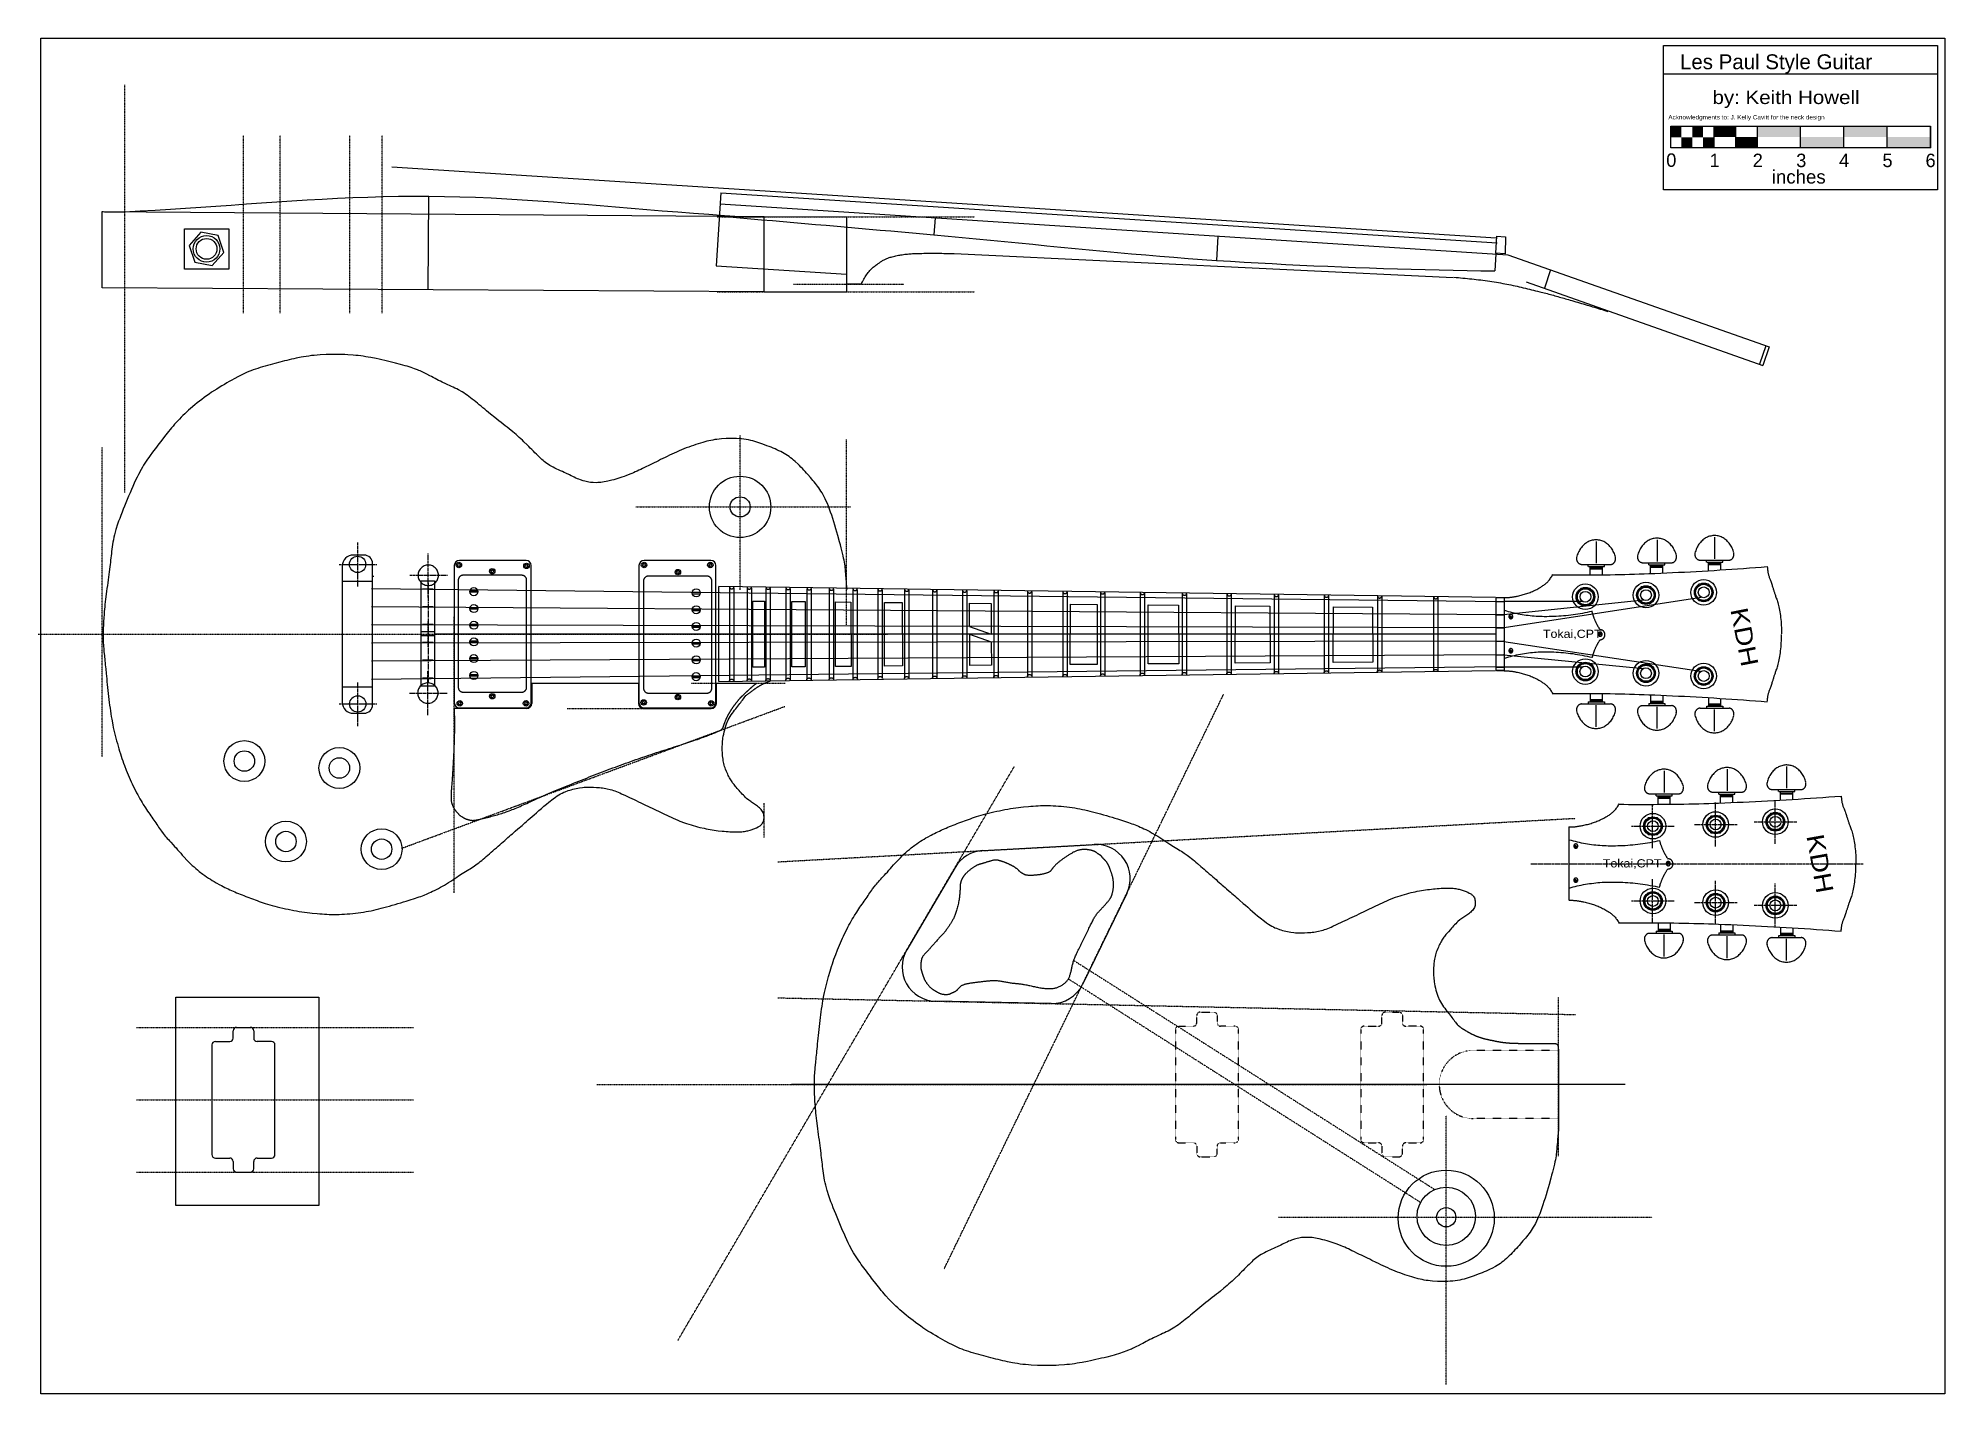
# Model space of a CAD drawing. Extents: x 38 to 1158, y 110 to 906.
import ezdxf
from ezdxf.enums import TextEntityAlignment as Align

# ---------------------------------------------------------------- set-up
doc = ezdxf.new("R2010")
doc.units = 0
for name, pattern in [('$AUXILIARY', [0.1, 0.05, -0.05]), ('$CONSTRUCTION', [0.3, 0.2, -0.05, 0, -0.05]), ('CENTER', [2, 1.25, -0.25, 0.25, -0.25]), ('DASHED', [0.75, 0.5, -0.25])]:
    doc.linetypes.add(name, pattern=pattern)
doc.layers.get('0').update_dxf_attribs({"linetype": 'CONTINUOUS'})
for name, color, linetype in [('$CONSTRUCTION', 254, '$CONSTRUCTION'), ('BlockMrk', 7, 'CONTINUOUS'), ('Body', 7, 'CONTINUOUS'), ('BORDER', 7, 'CONTINUOUS'), ('HARDWARE', 7, 'CONTINUOUS'), ('HEADSTOCK', 7, 'CONTINUOUS'), ('NECK', 7, 'CONTINUOUS'), ('PickGuard', 7, 'CONTINUOUS'), ('TEMPLATE', 7, 'CONTINUOUS'), ('TrussRod', 5, 'CONTINUOUS')]:
    doc.layers.add(name, color=color, linetype=linetype)
doc.layers.get('0').off()

msp = doc.modelspace()

# ---------------------------------------------------------------- texts
at = {"layer": 'BORDER', "color": 7}
for s, height, p, p2 in [('Les Paul Style Guitar', 8.73953, (1002.450818, 887.901191), (1115.413482, 887.901191)), ('by: Keith Howell', 7.894599, (1021.54009, 867.444623), (1108.004746, 867.444623)), ('Acknowledgments to: J. Kelly Cavitt for the neck design', 2.54, (995.593514, 858.41337, 2), (1087.437062, 858.41337, 2)), ('0', 7.894599, (994.376565, 830.548505), (1000.317239, 830.548505)), ('0', 7.894599, (994.376565, 830.548505), (1000.317239, 830.548505)), ('1', 7.894599, (1019.854696, 830.391228), (1025.79537, 830.391228)), ('1', 7.894599, (1019.854696, 830.391228), (1025.79537, 830.391228)), ('2', 7.894599, (1045.175524, 830.391228), (1051.116198, 830.391228)), ('2', 7.894599, (1045.175524, 830.391228), (1051.116198, 830.391228)), ('3', 7.894599, (1070.754213, 830.391228), (1076.694887, 830.391228)), ('3', 7.894599, (1070.754213, 830.391228), (1076.694887, 830.391228)), ('4', 7.894599, (1095.91779, 830.391228), (1101.858464, 830.391228)), ('4', 7.894599, (1095.91779, 830.391228), (1101.858464, 830.391228)), ('5', 7.894599, (1121.41558, 830.391228), (1127.356254, 830.391228)), ('5', 7.894599, (1121.41558, 830.391228), (1127.356254, 830.391228)), ('6', 7.894599, (1146.736408, 830.391228), (1152.677082, 830.391228)), ('6', 7.894599, (1146.736408, 830.391228), (1152.677082, 830.391228)), ('inches', 7.894599, (1056.385611, 820.723887), (1088.073074, 820.723887))]:
    msp.add_text(s, height=height, dxfattribs=at).set_placement(p, p2, align=Align.FIT)

# ---------------------------------------------------------------- blocks, each defined once
blk = doc.blocks.new('*C79')
at = {"layer": 'Body', "color": 7, "linetype": 'CONTINUOUS'}
blk.add_lwpolyline([(75.268226, 804.282566), (75.93126, 804.243137), (76.594587, 804.207328), (77.25818, 804.175138), (77.922007, 804.146568), (78.586039, 804.121618), (79.250248, 804.100289), (79.914602, 804.08258), (80.579073, 804.068492), (81.24363, 804.058025), (81.908244, 804.051179), (82.572886, 804.047955), (83.237526, 804.048352), (83.902133, 804.052371), (84.56668, 804.060013), (85.231135, 804.071277), (85.895469, 804.086163), (86.559653, 804.104672), (87.223657, 804.126804), (87.887451, 804.15256), (88.551006, 804.181939), (97.483395, 804.63034), (106.414488, 805.129965), (115.344482, 805.672414), (124.273575, 806.249283), (133.201965, 806.852174), (142.129848, 807.472684), (151.057422, 808.102411), (159.984884, 808.732956), (168.912433, 809.355916), (177.840264, 809.962891), (186.768576, 810.545478), (195.697566, 811.095278), (204.627431, 811.603888), (213.558369, 812.062908), (222.490577, 812.463937), (231.424252, 812.798572), (240.359592, 813.058413), (249.296795, 813.235059), (258.236057, 813.320108), (267.177576, 813.30516), (276.342403, 813.182887), (285.503527, 812.960567), (294.661266, 812.646616), (303.815941, 812.249445), (312.967869, 811.77747), (322.117371, 811.239103), (331.264765, 810.64276), (340.410371, 809.996853), (349.554508, 809.309797), (358.697496, 808.590005), (367.839654, 807.845891), (376.9813, 807.08587), (386.122755, 806.318354), (395.264337, 805.551758), (404.406366, 804.794496), (413.54916, 804.05498), (422.69304, 803.341627), (431.838325, 802.662848), (440.985333, 802.027058), (450.134384, 801.442671), (450.836331, 801.401901), (451.538574, 801.364861), (452.241083, 801.331551), (452.943828, 801.301971), (453.646781, 801.276121), (454.34991, 801.254001), (455.053186, 801.235612), (455.756579, 801.220954), (456.460061, 801.210027), (457.1636, 801.202831), (457.867168, 801.199367), (458.570734, 801.199634), (459.274269, 801.203634), (459.977743, 801.211366), (460.681126, 801.22283), (461.384389, 801.238027), (462.087502, 801.256957), (462.790435, 801.27962), (463.493159, 801.306016), (464.195643, 801.336146)], dxfattribs=at)
blk = doc.blocks.new('*C80')
at = {"layer": 'Body', "color": 7, "linetype": 'CONTINUOUS'}
blk.add_lwpolyline([(513.021134, 582.247679), (512.929536, 583.226011), (512.838589, 584.20192), (512.748946, 585.172984), (512.661258, 586.13678), (512.576176, 587.090886), (512.494352, 588.032879), (512.416437, 588.960337), (512.274944, 590.761956), (512.211625, 591.633933), (512.148566, 592.497656), (512.080159, 593.36667), (512.000801, 594.254525), (511.904885, 595.174767), (511.786807, 596.140945), (511.64096, 597.166606), (511.243538, 599.450568), (510.982065, 600.732896), (510.678274, 602.110485), (510.334433, 603.578469), (509.952808, 605.131983), (509.535667, 606.766162), (509.085276, 608.476141), (508.603904, 610.257054), (507.557283, 614.012219), (506.996752, 615.974144), (506.415411, 617.971956), (505.81663, 619.985206), (505.20378, 621.993441), (504.580231, 623.976213), (503.949353, 625.91307), (503.314518, 627.783563), (502.046454, 631.243651), (501.41906, 632.797619), (500.795755, 634.235064), (500.174472, 635.567178), (499.553147, 636.805152), (498.929714, 637.96018), (498.302109, 639.043454), (497.668266, 640.066166), (496.373606, 641.974674), (495.708973, 642.881782), (495.031722, 643.766654), (494.341669, 644.634038), (493.638629, 645.488682), (492.92242, 646.335334), (492.192856, 647.178744), (491.449752, 648.023659), (489.922192, 649.736997), (489.137561, 650.613146), (488.339823, 651.499171), (487.529964, 652.389198), (486.708968, 653.277354), (485.877821, 654.157765), (485.037507, 655.024557), (484.189012, 655.871857), (482.47142, 657.484482), (481.603494, 658.239467), (480.72653, 658.959901), (479.83672, 659.648346), (478.930252, 660.307365), (478.003315, 660.939521), (477.052099, 661.547377), (476.072793, 662.133494), (474.014668, 663.250767), (472.929838, 663.78666), (471.811341, 664.308745), (470.665032, 664.817265), (469.496766, 665.312461), (468.312397, 665.794576), (467.117781, 666.263851), (465.918772, 666.720529), (463.530997, 667.597062), (462.351592, 668.016799), (461.177126, 668.421293), (459.999364, 668.807171), (458.810073, 669.171062), (457.601017, 669.509594), (456.363964, 669.819394), (455.09068, 670.097091), (452.402479, 670.542684), (450.974895, 670.704753), (449.500943, 670.826727), (447.99519, 670.910729), (446.472202, 670.958884), (444.946544, 670.973316), (443.432783, 670.956149), (441.945485, 670.909508), (439.108543, 670.736301), (437.783415, 670.613443), (436.515322, 670.466367), (435.291138, 670.293956), (434.097734, 670.095094), (432.921986, 669.868664), (431.750766, 669.61355), (430.570947, 669.328635), (428.133007, 668.664936), (426.851913, 668.284387), (425.529393, 667.872379), (424.172001, 667.430603), (422.786291, 666.960751), (421.378815, 666.464514), (419.956127, 665.943585), (418.524779, 665.399655), (415.662319, 664.249558), (414.243432, 663.647027), (412.836814, 663.029784), (411.443731, 662.401042), (410.065452, 661.764015), (408.703245, 661.121916), (407.358377, 660.477959), (406.032115, 659.835358), (403.440485, 658.567078), (402.177366, 657.94729), (400.936217, 657.338493), (399.716596, 656.740682), (398.518063, 656.15385), (397.340176, 655.577993), (396.182496, 655.013104), (395.04458, 654.459179), (392.826281, 653.384193), (391.744149, 652.863097), (390.674817, 652.352793), (389.612642, 651.853127), (388.551981, 651.363945), (387.487193, 650.885094), (386.412634, 650.416419), (385.322661, 649.957767), (383.073905, 649.069914), (381.906189, 648.640893), (380.714605, 648.224194), (379.507625, 647.822581), (378.293723, 647.438815), (377.081372, 647.075658), (375.879044, 646.735873), (374.695212, 646.422221), (372.416931, 645.884368), (371.337391, 645.665106), (370.298021, 645.479521), (369.295079, 645.326871), (368.324818, 645.206413), (367.383494, 645.117404), (366.467363, 645.059102), (365.572681, 645.030763), (363.832682, 645.061007), (362.980116, 645.118349), (362.135451, 645.204156), (361.296375, 645.319156), (360.460573, 645.464078), (359.625734, 645.639652), (358.789543, 645.846604), (357.949688, 646.085666), (356.249732, 646.663029), (355.385008, 647.002081), (354.507385, 647.371913), (353.61457, 647.769011), (352.704268, 648.18986), (351.774185, 648.630944), (350.822027, 649.08875), (349.8455, 649.559763), (347.810158, 650.527349), (346.748841, 651.017603), (345.666481, 651.511267), (344.573292, 652.009087), (343.479483, 652.511811), (342.395265, 653.020184), (341.330851, 653.534954), (340.296449, 654.056867), (338.358531, 655.125112), (337.471917, 655.673534), (336.635046, 656.23567), (335.837014, 656.815848), (335.066918, 657.418398), (334.313853, 658.047649), (333.566917, 658.70793), (332.815206, 659.40357), (331.253843, 660.918245), (330.425119, 661.743777), (329.564412, 662.609013), (328.677226, 663.505312), (327.769065, 664.424032), (326.845432, 665.356529), (325.911831, 666.294162), (324.973765, 667.228289), (323.106255, 669.051455), (322.185708, 669.925729), (321.270055, 670.777051), (320.352143, 671.6119), (319.42482, 672.436756), (318.480933, 673.258099), (317.513331, 674.082409), (316.514859, 674.916167), (314.396701, 676.637945), (313.2655, 677.537124), (312.09156, 678.46087), (310.88447, 679.404858), (309.653818, 680.364768), (308.409192, 681.336277), (307.16018, 682.315064), (305.91637, 683.296805), (303.482706, 685.251865), (302.309896, 686.216968), (301.167843, 687.170305), (300.053338, 688.110123), (298.963172, 689.034669), (297.894138, 689.942187), (296.843025, 690.830924), (295.806626, 691.699126), (293.765135, 693.366909), (292.753905, 694.163186), (291.746241, 694.933142), (290.74062, 695.676251), (289.735519, 696.391989), (288.729416, 697.07983), (287.720789, 697.73925), (286.708115, 698.369724), (284.664538, 699.541734), (283.63095, 700.083301), (282.58938, 700.600302), (281.54046, 701.098691), (280.484823, 701.584424), (279.4231, 702.063455), (278.355923, 702.541739), (277.283925, 703.02523), (275.127991, 704.031653), (274.046235, 704.564328), (272.967679, 705.113031), (271.898448, 705.670718), (270.84467, 706.230347), (269.812469, 706.784874), (268.807971, 707.327256), (267.837302, 707.85045), (266.021955, 708.811099), (265.18625, 709.236677), (264.389214, 709.628149), (263.617306, 709.991728), (262.856987, 710.333627), (262.09472, 710.660059), (261.316964, 710.977235), (260.510182, 711.291369), (258.75538, 711.93536), (257.782764, 712.276268), (256.741859, 712.630742), (255.634016, 712.996752), (254.460591, 713.372268), (253.222936, 713.755261), (251.922405, 714.1437), (250.560351, 714.535557), (247.65709, 715.3214), (246.12033, 715.711324), (244.537898, 716.096522), (242.921585, 716.474938), (241.283183, 716.844518), (239.634481, 717.203208), (237.98727, 717.548953), (236.353342, 717.8797), (233.172493, 718.487979), (231.644917, 718.761747), (230.152366, 719.014369), (228.681211, 719.245863), (227.217822, 719.456244), (225.74857, 719.645529), (224.259826, 719.813735), (222.737961, 719.960878), (219.540352, 720.192042), (217.842003, 720.275985), (216.083938, 720.338262), (214.280449, 720.378221), (212.445831, 720.395208), (210.594374, 720.38857), (208.740372, 720.357655), (206.898118, 720.30181), (203.306024, 720.112717), (201.581747, 719.978548), (199.908261, 719.819148), (198.281732, 719.636171), (196.698324, 719.431274), (195.154202, 719.206115), (193.645532, 718.962348), (192.168479, 718.701632), (189.293886, 718.135974), (187.888496, 717.834171), (186.498303, 717.520995), (185.11839, 717.197054), (183.743841, 716.862957), (182.36974, 716.519312), (180.991172, 716.166726), (179.603219, 715.805808), (176.779496, 715.06141), (175.336096, 714.678849), (173.876859, 714.28861), (172.410082, 713.889524), (170.944062, 713.480419), (169.487096, 713.060126), (168.047478, 712.627474), (166.633507, 712.181294), (163.915688, 711.243668), (162.625121, 710.749722), (161.373515, 710.236617), (160.149295, 709.70223), (158.940886, 709.144442), (157.736714, 708.56113), (156.525203, 707.950175), (155.29478, 707.309454), (152.730896, 705.930234), (151.377539, 705.18807), (149.978491, 704.411112), (148.541695, 703.600697), (147.075098, 702.75816), (145.586644, 701.884836), (144.084279, 700.98206), (142.575947, 700.051168), (139.573163, 698.110376), (138.093744, 697.103548), (136.634999, 696.076357), (135.199732, 695.032552), (133.790747, 693.975881), (132.41085, 692.910091), (131.062845, 691.838931), (129.749537, 690.766149), (127.238231, 688.630712), (126.045013, 687.574695), (124.89273, 686.526902), (123.779205, 685.485935), (122.702264, 684.450394), (121.659731, 683.418882), (120.649428, 682.39), (119.66918, 681.36235), (117.790147, 679.305149), (116.887036, 678.273197), (116.005437, 677.239247), (115.143337, 676.204267), (114.298721, 675.169222), (113.469575, 674.13508), (112.653885, 673.102807), (111.849636, 672.07337), (110.267404, 670.026869), (109.485673, 669.011304), (108.70901, 667.999836), (107.937084, 666.990823), (107.169564, 665.982627), (106.40612, 664.973607), (105.646421, 663.962125), (104.890136, 662.946539), (103.386488, 660.896501), (102.638227, 659.857156), (101.890637, 658.797466), (101.141967, 657.706109), (100.390467, 656.571764), (99.634386, 655.383107), (98.871972, 654.128817), (98.101475, 652.797571), (96.529227, 649.858923), (95.724807, 648.233472), (94.910294, 646.513355), (94.088934, 644.71483), (93.26397, 642.854154), (92.438646, 640.947585), (91.616207, 639.011379), (90.799897, 637.061794), (89.19864, 633.187516), (88.420397, 631.292722), (87.66255, 629.433887), (86.929632, 627.611577), (86.22618, 625.82636), (85.556727, 624.0788), (84.925808, 622.369466), (84.337957, 620.698922), (83.309597, 617.476473), (82.876522, 615.92521), (82.494844, 614.412065), (82.159287, 612.934665), (81.864577, 611.490635), (81.60544, 610.077605), (81.376599, 608.6932), (81.17278, 607.335048), (80.81911, 604.688011), (80.659131, 603.39325), (80.505615, 602.108464), (80.355825, 600.824497), (80.207028, 599.532189), (80.056487, 598.222382), (79.901468, 596.885919), (79.739234, 595.513641), (79.382187, 592.625008), (79.182914, 591.093936), (78.971559, 589.512008), (78.751459, 587.891661), (78.525953, 586.245329), (78.298377, 584.585447), (78.072068, 582.924449), (77.850364, 581.274771), (77.434121, 578.059111), (77.245592, 576.514923), (77.071027, 575.013337), (76.909776, 573.54833), (76.761185, 572.113882), (76.624602, 570.703969), (76.499376, 569.31257), (76.384855, 567.933662), (76.185316, 565.189235), (76.099255, 563.813593), (76.022848, 562.437889), (75.957001, 561.067634), (75.90262, 559.70834), (75.860611, 558.365518), (75.83188, 557.04468), (75.817334, 555.751337), (75.834418, 553.269186), (75.86741, 552.089536), (75.915504, 550.94824), (75.976903, 549.839623), (76.049807, 548.758007), (76.132417, 547.697718), (76.222933, 546.653078), (76.319557, 545.618412), (76.52393, 543.556296), (76.628533, 542.516929), (76.734759, 541.461441), (76.843519, 540.380764), (76.955727, 539.265833), (77.072295, 538.10758), (77.194135, 536.89694), (77.32216, 535.624844), (77.600415, 532.860022), (77.752223, 531.352864), (77.912388, 529.770201), (78.080344, 528.12518), (78.255526, 526.430951), (78.437367, 524.700661), (78.625302, 522.947461), (78.818765, 521.184499), (79.220015, 517.681882), (79.427111, 515.965738), (79.640124, 514.275703), (79.861139, 512.608205), (80.09224, 510.959669), (80.335513, 509.32652), (80.593042, 507.705186), (80.866913, 506.092091), (81.47202, 502.876326), (81.806735, 501.267711), (82.16198, 499.660262), (82.53569, 498.057627), (82.925799, 496.463453), (83.330242, 494.881387), (83.746952, 493.315079), (84.173864, 491.768176), (85.050028, 488.747174), (85.495756, 487.279133), (85.94706, 485.837659), (86.405515, 484.418971), (86.872691, 483.019287), (87.350164, 481.634828), (87.839505, 480.261811), (88.342287, 478.896455), (89.394467, 476.173604), (89.946486, 474.809734), (90.515085, 473.445527), (91.098685, 472.084324), (91.695707, 470.729472), (92.304571, 469.384312), (92.923698, 468.052189), (93.551509, 466.736447), (94.826862, 464.167478), (95.471376, 462.9205), (96.119037, 461.700642), (96.769044, 460.508611), (97.420598, 459.345117), (98.072902, 458.210867), (98.725155, 457.10657), (99.376559, 456.032934), (100.673622, 453.980476), (101.317632, 453.002402), (101.957284, 452.053807), (102.591469, 451.131385), (103.219077, 450.23183), (103.838997, 449.351834), (104.450119, 448.488093), (105.051332, 447.637299), (106.219592, 445.96133), (106.785051, 445.130476), (107.33996, 444.304951), (107.887007, 443.487055), (108.42888, 442.679088), (108.968269, 441.88335), (109.507861, 441.10214), (110.050347, 440.33776), (111.15475, 438.868686), (111.722132, 438.166663), (112.303677, 437.479096), (112.90259, 436.79671), (113.522076, 436.110231), (114.16534, 435.410386), (114.835586, 434.6879), (115.53602, 433.9335), (117.040269, 432.291861), (117.849279, 431.38923), (118.694015, 430.436518), (119.570398, 429.443382), (120.474353, 428.419477), (121.401802, 427.374459), (122.348669, 426.317984), (123.310876, 425.259707), (125.265007, 423.176373), (126.249748, 422.16894), (127.239354, 421.188208), (128.235579, 420.233713), (129.240176, 419.304988), (130.254899, 418.401571), (131.281503, 417.522995), (132.321742, 416.668796), (134.450139, 415.03167), (135.540628, 414.248005), (136.644702, 413.488005), (137.757053, 412.752355), (138.872368, 412.041737), (139.985339, 411.356836), (141.090653, 410.698333), (142.183, 410.066914), (144.307554, 408.888057), (145.331034, 408.341314), (146.331675, 407.820357), (147.315534, 407.321837), (148.28867, 406.842406), (149.257141, 406.378717), (150.227006, 405.927421), (151.204323, 405.485171), (153.205547, 404.614418), (154.239975, 404.179878), (155.296519, 403.744945), (156.371667, 403.310226), (157.461909, 402.876326), (158.563732, 402.44385), (159.673626, 402.013404), (160.788079, 401.585593), (163.016618, 400.740301), (164.125624, 400.323835), (165.236805, 399.911257), (166.358309, 399.502003), (167.498285, 399.095508), (168.664882, 398.691208), (169.86625, 398.288539), (171.110536, 397.886937), (173.760462, 397.084676), (175.17949, 396.683427), (176.656578, 396.284212), (178.182417, 395.889694), (179.747703, 395.502533), (181.343128, 395.12539), (182.959385, 394.760927), (184.587167, 394.411805), (187.840082, 393.770229), (189.448032, 393.482483), (191.038864, 393.217049), (192.611856, 392.972911), (194.166286, 392.749057), (195.701431, 392.544473), (197.216567, 392.358145), (198.710973, 392.18906), (201.634702, 391.898565), (203.063893, 391.7755), (204.47734, 391.667861), (205.882197, 391.57687), (207.28562, 391.503752), (208.694762, 391.44973), (210.116779, 391.416026), (211.558825, 391.403866), (214.531623, 391.449065), (216.074015, 391.508543), (217.649041, 391.592488), (219.247844, 391.700153), (220.861563, 391.830791), (222.481342, 391.983655), (224.098321, 392.158), (225.703642, 392.353079), (228.843875, 392.802452), (230.364275, 393.055514), (231.856807, 393.327887), (233.331838, 393.620388), (234.799734, 393.933834), (236.270862, 394.26904), (237.755588, 394.626824), (239.264277, 395.008003), (242.395014, 395.84381), (244.032907, 396.298913), (245.70691, 396.773724), (247.39807, 397.262106), (249.087433, 397.757922), (250.756048, 398.255037), (252.384959, 398.747314), (253.955216, 399.228616), (256.84395, 400.13375), (258.130528, 400.547423), (259.318682, 400.938271), (260.425502, 401.312848), (261.468077, 401.677713), (262.463498, 402.039424), (263.428854, 402.404538), (264.381236, 402.779612), (266.315439, 403.585871), (267.328053, 404.029152), (268.375739, 404.502514), (269.455274, 405.006406), (270.563432, 405.541276), (271.696991, 406.107571), (272.852725, 406.705741), (274.027411, 407.336233), (276.420744, 408.69598), (277.632379, 409.424571), (278.846688, 410.177915), (280.057069, 410.9471), (281.256915, 411.72321), (282.439623, 412.497334), (283.598588, 413.260555), (284.727204, 414.003962), (286.866974, 415.395673), (287.867106, 416.029135), (288.823598, 416.625038), (289.742971, 417.19238), (290.631747, 417.740157), (291.496447, 418.277368), (292.343592, 418.81301), (293.179705, 419.356081), (294.84492, 420.5005), (295.686212, 421.118069), (296.537441, 421.768407), (297.400013, 422.449863), (298.275334, 423.160784), (299.164809, 423.899519), (300.069843, 424.664415), (300.991841, 425.453821), (302.892354, 427.099552), (303.872585, 427.952078), (304.868838, 428.819532), (305.875953, 429.697289), (306.888769, 430.580724), (307.902129, 431.465212), (308.910871, 432.346127), (309.909838, 433.218845), (311.857802, 434.921188), (312.797614, 435.742545), (313.713807, 436.543098), (314.608017, 437.324113), (315.481882, 438.08686), (316.337037, 438.832606), (317.175119, 439.56262), (317.997764, 440.278169), (319.60329, 441.670945), (320.391332, 442.35249), (321.181812, 443.035334), (321.987697, 443.731437), (322.821954, 444.452757), (323.697547, 445.211254), (324.627443, 446.018889), (325.624609, 446.88762), (327.872612, 448.856207), (329.143372, 449.973815), (330.497205, 451.163347), (331.911016, 452.399752), (333.36171, 453.65798), (334.826194, 454.912979), (336.281371, 456.1397), (337.704148, 457.313092), (340.360122, 459.399685), (341.553311, 460.269093), (342.658804, 461.022818), (343.690591, 461.673658), (344.662661, 462.234411), (345.589004, 462.717875), (346.483609, 463.136848), (347.360464, 463.504128), (349.116886, 464.134802), (350.021372, 464.421351), (350.945715, 464.692748), (351.885554, 464.947142), (352.836528, 465.182681), (353.794274, 465.397511), (354.754432, 465.589781), (355.712639, 465.757638), (357.605758, 466.012703), (358.533073, 466.096963), (359.447748, 466.153938), (360.352177, 466.186311), (361.248757, 466.196769), (362.139881, 466.187994), (363.027944, 466.162671), (363.915342, 466.123486), (365.697718, 466.014265), (366.596859, 465.948628), (367.50115, 465.874039), (368.409223, 465.787359), (369.319708, 465.685445), (370.231237, 465.565156), (371.142442, 465.423351), (372.051955, 465.256889), (373.860426, 464.837426), (374.758208, 464.578692), (375.658187, 464.286035), (376.568356, 463.959613), (377.496712, 463.599585), (378.451247, 463.206108), (379.439958, 462.779341), (380.470839, 462.319442), (382.69109, 461.300883), (383.893286, 460.743322), (385.150653, 460.157955), (386.452204, 459.549636), (387.786955, 458.923216), (389.143923, 458.283546), (390.512122, 457.635479), (391.880567, 456.983866), (394.574259, 455.689412), (395.880263, 455.055254), (397.15893, 454.430847), (398.41563, 453.814928), (399.655735, 453.206237), (400.884614, 452.603513), (402.107638, 452.005496), (403.330177, 451.410925), (405.795283, 450.227079), (407.047384, 449.635988), (408.313247, 449.047535), (409.591006, 448.464694), (410.878796, 447.890439), (412.174752, 447.327743), (413.477008, 446.77958), (414.783699, 446.248924), (417.402927, 445.252029), (418.711743, 444.791143), (420.017598, 444.3561), (421.318688, 443.946313), (422.613212, 443.561195), (423.899367, 443.200162), (425.175352, 442.862626), (426.439366, 442.548001), (428.924268, 441.985142), (430.142253, 441.735626), (431.345262, 441.506027), (432.535697, 441.295108), (433.715959, 441.101633), (434.88845, 440.924366), (436.055572, 440.762071), (437.219727, 440.613511), (439.548742, 440.352652), (440.716868, 440.238338), (441.882409, 440.135558), (443.038543, 440.045818), (444.178446, 439.970625), (445.295296, 439.911487), (446.38227, 439.869911), (447.432544, 439.847402), (449.395704, 439.865619), (450.296835, 439.908843), (451.14532, 439.974083), (451.945679, 440.059762), (452.702436, 440.164306), (453.420112, 440.286141), (454.103227, 440.423692), (454.756304, 440.575383), (455.990428, 440.91489), (456.57972, 441.099664), (457.152263, 441.292927), (457.707784, 441.493752), (458.246008, 441.70121), (458.76666, 441.914374), (459.269467, 442.132317), (459.754153, 442.35411), (460.668066, 442.805536), (461.096547, 443.034546), (461.504619, 443.271086), (461.89082, 443.521618), (462.253684, 443.792605), (462.591749, 444.090509), (462.903548, 444.421794), (463.18762, 444.792921), (463.66672, 445.680553), (463.858254, 446.207189), (464.012799, 446.782744), (464.125489, 447.396909), (464.191457, 448.039375), (464.205834, 448.69983), (464.163755, 449.367964), (464.060351, 450.033469), (463.650102, 451.315346), (463.335895, 451.913162), (462.955129, 452.479488), (462.517171, 453.016397), (462.031389, 453.525959), (461.50715, 454.010247), (460.95382, 454.471331), (460.380767, 454.911284), (459.21296, 455.736081), (458.634909, 456.125945), (458.062413, 456.508226), (457.49265, 456.89026), (456.922797, 457.27938), (456.350033, 457.68292), (455.771533, 458.108217), (455.184477, 458.562603), (453.973401, 459.587985), (453.345205, 460.170766), (452.705967, 460.794682), (452.061674, 461.449772), (451.418308, 462.126076), (450.781854, 462.813636), (450.158296, 463.502491), (449.553619, 464.182682), (448.424844, 465.477231), (447.911026, 466.074691), (447.429901, 466.641765), (446.977328, 467.186611), (446.549166, 467.717388), (446.141275, 468.242254), (445.749514, 468.769366), (445.369742, 469.306882), (444.629603, 470.44576), (444.262011, 471.061496), (443.896191, 471.708617), (443.534343, 472.383633), (443.178672, 473.083051), (442.831381, 473.803379), (442.494673, 474.541125), (442.170752, 475.292797), (441.570079, 476.823951), (441.29741, 477.597842), (441.04439, 478.380052), (440.811274, 479.17545), (440.598315, 479.988906), (440.405768, 480.825287), (440.233886, 481.689463), (440.082923, 482.586304), (439.84477, 484.497454), (439.758352, 485.519958), (439.695446, 486.585341), (439.657886, 487.689211), (439.647503, 488.827175), (439.666129, 489.994841), (439.715597, 491.187816), (439.797739, 492.401708), (440.067371, 494.874673), (440.258291, 496.124675), (440.487799, 497.376305), (440.756313, 498.623451), (441.064251, 499.86), (441.412032, 501.079842), (441.800073, 502.276864), (442.228794, 503.444954), (443.209944, 505.669891), (443.761886, 506.716017), (444.348239, 507.717776), (444.961479, 508.678071), (445.594083, 509.599803), (446.238529, 510.485872), (446.887293, 511.339181), (447.532851, 512.16263), (448.784263, 513.731556), (449.3768, 514.482744), (449.946428, 515.215127), (450.496009, 515.931056), (451.028407, 516.632882), (451.546487, 517.322954), (452.053112, 518.003624), (452.551145, 518.677243), (453.532893, 520.012727)], dxfattribs=at)
blk = doc.blocks.new('*G81')
at = {"layer": 'HARDWARE', "color": 7, "linetype": 'CONTINUOUS'}
for p, q in [((262.022817, 594.138653), (261.680766, 593.611941)), ((262.418051, 594.626726), (262.022817, 594.138653)), ((262.862137, 595.070812), (262.418051, 594.626726)), ((263.35021, 595.466046), (262.862137, 595.070812)), ((263.876922, 595.808097), (263.35021, 595.466046)), ((264.436504, 596.093218), (263.876922, 595.808097)), ((265.022822, 596.318284), (264.436504, 596.093218)), ((265.629455, 596.480831), (265.022822, 596.318284)), ((266.249756, 596.579077), (265.629455, 596.480831)), ((266.876927, 596.611946), (266.249756, 596.579077)), ((267.504099, 596.579077), (266.876927, 596.611946)), ((268.1244, 596.480831), (267.504099, 596.579077)), ((268.731033, 596.318284), (268.1244, 596.480831)), ((269.317351, 596.093218), (268.731033, 596.318284)), ((269.876933, 595.808097), (269.317351, 596.093218)), ((270.403645, 595.466046), (269.876933, 595.808097)), ((270.891718, 595.070812), (270.403645, 595.466046)), ((271.335804, 594.626726), (270.891718, 595.070812)), ((271.731038, 594.138653), (271.335804, 594.626726)), ((272.073089, 593.611941), (271.731038, 594.138653)), ((260.909786, 591.239107), (260.876917, 590.611936)), ((260.876917, 590.611936), (260.909786, 589.984764)), ((261.008032, 591.859408), (260.909786, 591.239107)), ((260.909786, 589.984764), (261.008032, 589.364463)), ((261.170579, 592.466041), (261.008032, 591.859408)), ((261.008032, 589.364463), (261.170579, 588.75783)), ((261.395645, 593.05236), (261.170579, 592.466041)), ((261.170579, 588.75783), (261.395645, 588.171512)), ((261.680766, 593.611941), (261.395645, 593.05236)), ((261.395645, 588.171512), (261.680766, 587.61193)), ((261.680766, 587.61193), (262.022817, 587.085218)), ((262.022817, 587.085218), (262.418051, 586.597145)), ((262.418051, 586.597145), (262.862137, 586.153059)), ((262.475622, 587.403169), (262.475622, 525.477969)), ((262.862137, 586.153059), (263.35021, 585.757825)), ((263.35021, 585.757825), (263.876922, 585.415774)), ((263.876922, 585.415774), (264.436504, 585.130654)), ((264.436504, 585.130654), (265.022822, 584.905587)), ((265.022822, 584.905587), (265.629455, 584.74304)), ((265.629455, 584.74304), (266.249756, 584.644794)), ((266.249756, 584.644794), (266.876927, 584.611925)), ((266.876927, 584.611925), (267.504099, 584.644794)), ((267.504099, 584.644794), (268.1244, 584.74304)), ((268.1244, 584.74304), (268.731033, 584.905587)), ((268.731033, 584.905587), (269.317351, 585.130654)), ((269.317351, 585.130654), (269.876933, 585.415774)), ((269.876933, 585.415774), (270.403645, 585.757825)), ((270.403645, 585.757825), (270.891718, 586.153059)), ((270.891718, 586.153059), (271.335804, 586.597145)), ((271.335804, 586.597145), (271.731038, 587.085218)), ((271.731038, 587.085218), (272.073089, 587.61193)), ((272.35821, 593.05236), (272.073089, 593.611941)), ((272.073089, 587.61193), (272.35821, 588.171512)), ((272.583276, 592.466041), (272.35821, 593.05236)), ((272.35821, 588.171512), (272.583276, 588.75783)), ((272.745823, 591.859408), (272.583276, 592.466041)), ((272.583276, 588.75783), (272.745823, 589.364463)), ((272.844069, 591.239107), (272.745823, 591.859408)), ((272.745823, 589.364463), (272.844069, 589.984764)), ((272.876938, 590.611936), (272.844069, 591.239107)), ((272.844069, 589.984764), (272.876938, 590.611936)), ((262.475622, 557.634369), (270.413122, 557.634369)), ((262.53963, 555.2408), (270.47713, 555.2408)), ((263.647909, 526.64371), (263.121196, 526.301659)), ((264.20749, 526.928831), (263.647909, 526.64371)), ((264.793808, 527.153897), (264.20749, 526.928831)), ((265.400441, 527.316444), (264.793808, 527.153897)), ((266.020742, 527.41469), (265.400441, 527.316444)), ((266.647914, 527.447559), (266.020742, 527.41469)), ((267.275085, 527.41469), (266.647914, 527.447559)), ((267.895386, 527.316444), (267.275085, 527.41469)), ((268.502019, 527.153897), (267.895386, 527.316444)), ((269.088338, 526.928831), (268.502019, 527.153897)), ((269.647919, 526.64371), (269.088338, 526.928831)), ((270.174631, 526.301659), (269.647919, 526.64371)), ((260.680772, 522.074721), (260.647903, 521.447549)), ((260.647903, 521.447549), (260.680772, 520.820377)), ((260.779018, 522.695021), (260.680772, 522.074721)), ((260.680772, 520.820377), (260.779018, 520.200076)), ((260.941565, 523.301654), (260.779018, 522.695021)), ((260.779018, 520.200076), (260.941565, 519.593444)), ((261.166632, 523.887973), (260.941565, 523.301654)), ((260.941565, 519.593444), (261.166632, 519.007125)), ((261.451752, 524.447554), (261.166632, 523.887973)), ((261.166632, 519.007125), (261.451752, 518.447544)), ((261.793803, 524.974266), (261.451752, 524.447554)), ((261.451752, 518.447544), (261.793803, 517.920831)), ((262.189037, 525.462339), (261.793803, 524.974266)), ((261.793803, 517.920831), (262.189037, 517.432758)), ((262.633123, 525.906425), (262.189037, 525.462339)), ((262.189037, 517.432758), (262.633123, 516.988672)), ((263.121196, 526.301659), (262.633123, 525.906425)), ((262.633123, 516.988672), (263.121196, 516.593439)), ((263.121196, 516.593439), (263.647909, 516.251388)), ((263.647909, 516.251388), (264.20749, 515.966267)), ((264.20749, 515.966267), (264.793808, 515.7412)), ((264.793808, 515.7412), (265.400441, 515.578653)), ((265.400441, 515.578653), (266.020742, 515.480407)), ((266.020742, 515.480407), (266.647914, 515.447539)), ((266.647914, 515.447539), (267.275085, 515.480407)), ((267.275085, 515.480407), (267.895386, 515.578653)), ((267.895386, 515.578653), (268.502019, 515.7412)), ((268.502019, 515.7412), (269.088338, 515.966267)), ((269.088338, 515.966267), (269.647919, 516.251388)), ((269.647919, 516.251388), (270.174631, 516.593439)), ((270.662704, 525.906425), (270.174631, 526.301659)), ((270.174631, 516.593439), (270.662704, 516.988672)), ((271.10679, 525.462339), (270.662704, 525.906425)), ((270.662704, 516.988672), (271.10679, 517.432758)), ((271.502024, 524.974266), (271.10679, 525.462339)), ((271.10679, 517.432758), (271.502024, 517.920831)), ((271.844075, 524.447554), (271.502024, 524.974266)), ((271.502024, 517.920831), (271.844075, 518.447544)), ((272.129196, 523.887973), (271.844075, 524.447554)), ((271.844075, 518.447544), (272.129196, 519.007125)), ((272.354262, 523.301654), (272.129196, 523.887973)), ((272.129196, 519.007125), (272.354262, 519.593444)), ((272.516809, 522.695021), (272.354262, 523.301654)), ((272.354262, 519.593444), (272.516809, 520.200076)), ((272.615055, 522.074721), (272.516809, 522.695021)), ((272.516809, 520.200076), (272.615055, 520.820377)), ((272.647924, 521.447549), (272.615055, 522.074721)), ((272.615055, 520.820377), (272.647924, 521.447549))]:
    blk.add_line(p, q, dxfattribs=at)
at = {"layer": 'HARDWARE', "color": 1, "linetype": 'CENTER'}
for p, q in [((266.919548, 577.655268), (266.919548, 603.575816)), ((256.02244, 590.615542), (278.128035, 590.615542)), ((266.690534, 508.490882), (266.690534, 534.411429)), ((255.793426, 521.451155), (277.899021, 521.451155))]:
    blk.add_line(p, q, dxfattribs=at)
at = {"layer": 'HARDWARE', "color": 1, "linetype": 'CONTINUOUS'}
for p, q in [((263.413212, 582.751209), (269.763212, 582.751209)), ((263.413212, 572.286054), (269.763212, 572.286054)), ((263.413212, 561.820873), (269.763212, 561.820873)), ((263.413212, 551.355717), (269.763212, 551.355717)), ((263.413212, 540.890536), (269.763212, 540.890536)), ((263.413212, 530.425381), (269.763212, 530.425381))]:
    blk.add_line(p, q, dxfattribs=at)
at = {"layer": 'HARDWARE', "color": 7, "linetype": 'DASHED'}
blk.add_line((266.825677, 586.14117), (266.825677, 527.41002), dxfattribs=at)
at = {"layer": 'HARDWARE', "color": 7, "linetype": 'CONTINUOUS'}
blk.add_lwpolyline([(262.480905, 587.398673), (270.464557, 587.398673), (270.446015, 525.484319), (262.482201, 525.484319)], dxfattribs=at)
blk = doc.blocks.new('*G82')
at = {"color": 7, "linetype": 'CONTINUOUS'}
for p, q in [((234.120784, 586.919724), (216.368402, 586.919724, 18)), ((234.19028, 590.041524, 18), (234.957753, 590.041524, 18)), ((233.833225, 524.99902), (216.368402, 524.99902, 18))]:
    blk.add_line(p, q, dxfattribs=at)
at = {"layer": 'HARDWARE', "color": 7, "linetype": 'CONTINUOUS'}
for p, q in [((216.368402, 595.995222, 16), (216.368402, 516.071554, 16)), ((229.120784, 602.495222, 18), (222.868402, 602.495222, 16)), ((234.120784, 514.571554, 18), (234.120784, 597.495222, 18)), ((222.868402, 509.571554, 16), (229.120784, 509.571554, 18))]:
    blk.add_line(p, q, dxfattribs=at)
for centre, radius, start, end in [((222.868402, 595.995222, 18), 6.5, 90, 180), ((229.120784, 597.495222, 18), 5, 0, 90), ((222.868402, 516.071554, 18), 6.5, 180, 270), ((229.120784, 514.571554, 18), 5, -90, 0)]:
    blk.add_arc(centre, radius, start, end, dxfattribs=at)
at = {"layer": 'TEMPLATE', "color": 1, "linetype": 'CENTER'}
for p, q in [((225.412809, 584.072371, 18), (225.412809, 609.992919, 18)), ((214.515701, 597.032645, 18), (236.621296, 597.032645, 18)), ((225.412809, 502.07378, 18), (225.412809, 527.994327, 18)), ((214.515701, 515.034054, 18), (236.621296, 515.034054, 18))]:
    blk.add_line(p, q, dxfattribs=at)
at = {"layer": 'TEMPLATE', "color": 7, "linetype": 'CONTINUOUS'}
for centre in [(225.370188, 597.029038, 18), (225.44941, 515.062959, 18)]:
    blk.add_circle(centre, 4.791405, dxfattribs=at)
blk = doc.blocks.new('*G83')
at = {"layer": 'HARDWARE', "color": 7, "linetype": 'CONTINUOUS'}
for p, q in [((282.168563, 596.366423), (282.168563, 515.700258)), ((324.327944, 599.366423), (285.168563, 599.366423)), ((327.327944, 515.700258), (327.327944, 596.366423)), ((284.514559, 587.873471), (284.514559, 524.710528)), ((321.667642, 590.650989), (287.514559, 590.650989)), ((324.667642, 524.710528), (324.667642, 587.873471)), ((295.910656, 581.48788), (291.513255, 581.48788)), ((295.910656, 580.650289), (291.513255, 580.650289)), ((295.910656, 571.562347), (291.513255, 571.562347)), ((295.910656, 570.724757), (291.513255, 570.724757)), ((295.910656, 561.762443), (291.513255, 561.762443)), ((295.910656, 560.924852), (291.513255, 560.924852)), ((295.910656, 551.962539), (291.513255, 551.962539)), ((295.910656, 551.124948), (291.513255, 551.124948)), ((295.910656, 542.162634), (291.513255, 542.162634)), ((295.910656, 541.325044), (291.513255, 541.325044)), ((295.910656, 532.237102), (291.513255, 532.237102)), ((295.910656, 531.399511), (291.513255, 531.399511)), ((287.514559, 521.933011), (321.667642, 521.933011)), ((285.168563, 512.700258), (324.327944, 512.700258))]:
    blk.add_line(p, q, dxfattribs=at)
for points in [[(283.791565, 596.08215), (284.348536, 596.639121), (283.748741, 597.238917)], [(285.441066, 595.589441), (284.884095, 596.146412), (284.284274, 595.546591)], [(284.348536, 597.710214), (284.905507, 597.153243), (285.505328, 597.753038)], [(285.93375, 597.196067), (285.376804, 596.639121), (285.9766, 596.0393)], [(303.944919, 594.052222), (304.501891, 593.495251), (305.101712, 594.095047)], [(323.506902, 595.55958), (324.063873, 596.116551), (323.464077, 596.716347)], [(325.156403, 595.066871), (324.599432, 595.623842), (323.999611, 595.024021)], [(324.063873, 597.187644), (324.620844, 596.630673), (325.220665, 597.230468)], [(325.649087, 596.673497), (325.092141, 596.116551), (325.691937, 595.51673)], [(287.514559, 590.650988), (287.357551, 590.647182), (287.200973, 590.635773), (287.045255, 590.616793), (286.890824, 590.590293), (286.738102, 590.556347), (286.587508, 590.515047), (286.439455, 590.466507), (286.294349, 590.41086), (286.152587, 590.348257), (286.014559, 590.278872), (285.880642, 590.202893), (285.751203, 590.12053), (285.626598, 590.032008), (285.507167, 589.937569), (285.393238, 589.837473), (285.285124, 589.731993), (285.183121, 589.62142), (285.087508, 589.506055), (284.998547, 589.386216), (284.916482, 589.26223), (284.841539, 589.134438), (284.773922, 589.003189), (284.713817, 588.868845), (284.661389, 588.731771), (284.616781, 588.592346), (284.580116, 588.45095), (284.551494, 588.307971), (284.530993, 588.163801), (284.51867, 588.018835), (284.514559, 587.873471)], [(303.387948, 592.424159), (303.944919, 592.98113), (303.345124, 593.580925)], [(305.03745, 591.931449), (304.480478, 592.488421), (303.880657, 591.8886)], [(305.530133, 593.538076), (304.973188, 592.98113), (305.572983, 592.381309)], [(324.667642, 587.873471), (324.66353, 588.018835), (324.651207, 588.163801), (324.630707, 588.307971), (324.602084, 588.45095), (324.565419, 588.592346), (324.520811, 588.731771), (324.468383, 588.868845), (324.408278, 589.003189), (324.340661, 589.134438), (324.265718, 589.26223), (324.183653, 589.386216), (324.094693, 589.506055), (323.99908, 589.62142), (323.897076, 589.731993), (323.788962, 589.837473), (323.675033, 589.937569), (323.555603, 590.032008), (323.430997, 590.12053), (323.301559, 590.202893), (323.167642, 590.278872), (323.029613, 590.348257), (322.887852, 590.41086), (322.742746, 590.466507), (322.594693, 590.515047), (322.444099, 590.556347), (322.291377, 590.590293), (322.136945, 590.616793), (321.981227, 590.635773), (321.82465, 590.647182), (321.667642, 590.650988)], [(284.314135, 514.822481), (284.871106, 515.379452), (284.271311, 515.979248)], [(284.514559, 524.710528), (284.51867, 524.565164), (284.530993, 524.420199), (284.551494, 524.276029), (284.580116, 524.13305), (284.616781, 523.991654), (284.661389, 523.852229), (284.713817, 523.715155), (284.773922, 523.580811), (284.841539, 523.449562), (284.916482, 523.32177), (284.998547, 523.197784), (285.087508, 523.077945), (285.183121, 522.96258), (285.285124, 522.852007), (285.393238, 522.746527), (285.507167, 522.646431), (285.626598, 522.551992), (285.751203, 522.46347), (285.880642, 522.381107), (286.014559, 522.305128), (286.152587, 522.235743), (286.294349, 522.17314), (286.439455, 522.117493), (286.587508, 522.068953), (286.738102, 522.027653), (286.890824, 521.993707), (287.045255, 521.967207), (287.200973, 521.948227), (287.357551, 521.936818), (287.514559, 521.933011)], [(284.871106, 516.450545), (285.428078, 515.893574), (286.027899, 516.493369)], [(286.45632, 515.936398), (285.899375, 515.379452), (286.49917, 514.779631)], [(303.387948, 519.003043), (303.944919, 519.560014), (303.345124, 520.159809)], [(305.03745, 518.510333), (304.480478, 519.067305), (303.880657, 518.467484)], [(303.944919, 520.631106), (304.501891, 520.074135), (305.101712, 520.673931)], [(305.530133, 520.11696), (304.973188, 519.560014), (305.572983, 518.960193)], [(321.667642, 521.933011), (321.82465, 521.936818), (321.981227, 521.948227), (322.136945, 521.967207), (322.291377, 521.993707), (322.444099, 522.027653), (322.594693, 522.068953), (322.742746, 522.117493), (322.887852, 522.17314), (323.029613, 522.235743), (323.167642, 522.305128), (323.301559, 522.381107), (323.430997, 522.46347), (323.555603, 522.551992), (323.675033, 522.646431), (323.788962, 522.746527), (323.897076, 522.852007), (323.99908, 522.96258), (324.094693, 523.077945), (324.183653, 523.197784), (324.265718, 523.32177), (324.340661, 523.449562), (324.408278, 523.580811), (324.468383, 523.715155), (324.520811, 523.852229), (324.565419, 523.991654), (324.602084, 524.13305), (324.630707, 524.276029), (324.651207, 524.420199), (324.66353, 524.565164), (324.667642, 524.710528)], [(323.245617, 514.822481), (323.802588, 515.379452), (323.202792, 515.979248)], [(323.802588, 516.450545), (324.359559, 515.893574), (324.95938, 516.493369)], [(325.387802, 515.936398), (324.830856, 515.379452), (325.430652, 514.779631)], [(285.963637, 514.329772), (285.406665, 514.886743), (284.806844, 514.286922)], [(324.895118, 514.329772), (324.338147, 514.886743), (323.738326, 514.286922)]]:
    blk.add_lwpolyline(points, dxfattribs=at)
for centre, radius in [((284.884095, 596.660534), 1.613332), ((304.480478, 593.002542), 1.613332), ((324.599432, 596.137963), 1.613332), ((293.686886, 581.016735), 2.383841), ((293.686886, 571.091202), 2.383841), ((293.686886, 561.291298), 2.383841), ((293.686886, 551.491394), 2.383841), ((293.686886, 541.69149), 2.383841), ((293.686886, 531.765957), 2.383841), ((285.406665, 515.400864), 1.613332), ((304.480478, 519.581426), 1.613332), ((324.338147, 515.400864), 1.613332)]:
    blk.add_circle(centre, radius, dxfattribs=at)
for centre, start, end in [((285.168563, 596.366423), 90, 180), ((324.327944, 596.366423), 0, 90), ((285.168563, 515.700258), 180, 270), ((324.327944, 515.700258), -90, 0)]:
    blk.add_arc(centre, 3, start, end, dxfattribs=at)
blk = doc.blocks.new('*G84')
at = {"layer": 'HARDWARE', "color": 7, "linetype": 'CONTINUOUS'}
for p, q in [((390.707406, 596.366422), (390.707406, 515.700257)), ((432.866787, 599.366422), (393.707406, 599.366422)), ((435.866787, 515.700257), (435.866787, 596.366422)), ((393.367708, 587.356152), (393.367708, 524.193209)), ((430.520791, 590.133669), (396.367708, 590.133669)), ((433.520791, 524.193209), (433.520791, 587.356152)), ((422.124694, 580.667169), (426.522095, 580.667169)), ((422.124694, 579.829578), (426.522095, 579.829578)), ((422.124694, 570.741636), (426.522095, 570.741636)), ((422.124694, 569.904046), (426.522095, 569.904046)), ((422.124694, 560.941732), (426.522095, 560.941732)), ((422.124694, 560.104141), (426.522095, 560.104141)), ((422.124694, 551.141828), (426.522095, 551.141828)), ((422.124694, 550.304237), (426.522095, 550.304237)), ((422.124694, 541.341923), (426.522095, 541.341923)), ((422.124694, 540.504333), (426.522095, 540.504333)), ((422.124694, 531.416391), (426.522095, 531.416391)), ((422.124694, 530.5788), (426.522095, 530.5788)), ((396.367708, 521.415691), (430.520791, 521.415691)), ((393.707406, 512.700257), (432.866787, 512.700257))]:
    blk.add_line(p, q, dxfattribs=at)
for points in [[(392.647548, 596.130282), (393.204494, 596.687228), (392.604698, 597.287049)], [(394.232762, 595.616135), (393.675791, 596.173106), (393.07597, 595.573311)], [(393.140232, 597.736908), (393.697203, 597.179937), (394.297024, 597.779758)], [(394.789733, 597.244199), (394.232762, 596.687228), (394.832558, 596.087432)], [(431.57903, 596.130282), (432.135975, 596.687228), (431.53618, 597.287049)], [(433.164244, 595.616135), (432.607272, 596.173106), (432.007451, 595.573311)], [(432.071713, 597.736908), (432.628685, 597.179937), (433.228506, 597.779758)], [(433.721215, 597.244199), (433.164244, 596.687228), (433.764039, 596.087432)], [(396.367708, 590.133669), (396.2107, 590.129863), (396.054123, 590.118454), (395.898405, 590.099473), (395.743973, 590.072974), (395.591251, 590.039028), (395.440657, 589.997728), (395.292604, 589.949188), (395.147498, 589.89354), (395.005737, 589.830938), (394.867708, 589.761552), (394.733791, 589.685574), (394.604352, 589.603211), (394.479747, 589.514688), (394.360316, 589.42025), (394.246388, 589.320153), (394.138274, 589.214674), (394.03627, 589.1041), (393.940657, 588.988736), (393.851696, 588.868896), (393.769632, 588.744911), (393.694689, 588.617118), (393.627072, 588.48587), (393.566967, 588.351525), (393.514539, 588.214452), (393.469931, 588.075026), (393.433265, 587.93363), (393.404643, 587.790652), (393.384143, 587.646482), (393.37182, 587.501516), (393.367708, 587.356152)], [(412.505217, 591.94972), (413.062162, 592.506666), (412.462367, 593.106487)], [(414.090431, 591.435574), (413.533459, 591.992545), (412.933638, 591.392749)], [(412.9979, 593.556347), (413.554872, 592.999375), (414.154693, 593.599196)], [(414.647402, 593.063637), (414.090431, 592.506666), (414.690226, 591.906871)], [(433.520791, 587.356152), (433.51668, 587.501516), (433.504357, 587.646482), (433.483856, 587.790652), (433.455234, 587.93363), (433.418569, 588.075026), (433.373961, 588.214452), (433.321532, 588.351525), (433.261428, 588.48587), (433.193811, 588.617118), (433.118867, 588.744911), (433.036803, 588.868896), (432.947842, 588.988736), (432.852229, 589.1041), (432.750226, 589.214674), (432.642112, 589.320153), (432.528183, 589.42025), (432.408752, 589.514688), (432.284147, 589.603211), (432.154708, 589.685574), (432.020791, 589.761552), (431.882763, 589.830938), (431.741001, 589.89354), (431.595895, 589.949188), (431.447842, 589.997728), (431.297248, 590.039028), (431.144526, 590.072974), (430.990095, 590.099473), (430.834377, 590.118454), (430.677799, 590.129863), (430.520791, 590.133669)], [(392.386263, 515.393183), (392.943209, 515.950129), (392.343413, 516.54995)], [(393.971477, 514.879036), (393.414506, 515.436007), (392.814685, 514.836212)], [(392.878947, 516.999809), (393.435918, 516.442838), (394.035739, 517.042659)], [(393.367708, 524.193209), (393.37182, 524.047845), (393.384143, 523.90288), (393.404643, 523.75871), (393.433265, 523.615731), (393.469931, 523.474335), (393.514539, 523.334909), (393.566967, 523.197836), (393.627072, 523.063491), (393.694689, 522.932243), (393.769632, 522.804451), (393.851696, 522.680465), (393.940657, 522.560626), (394.03627, 522.445261), (394.138274, 522.334688), (394.246388, 522.229208), (394.360316, 522.129112), (394.479747, 522.034673), (394.604352, 521.946151), (394.733791, 521.863787), (394.867708, 521.787809), (395.005737, 521.718423), (395.147498, 521.655821), (395.292604, 521.600174), (395.440657, 521.551633), (395.591251, 521.510334), (395.743973, 521.476388), (395.898405, 521.449888), (396.054123, 521.430908), (396.2107, 521.419499), (396.367708, 521.415692)], [(394.528448, 516.5071), (393.971477, 515.950129), (394.571273, 515.350333)], [(412.505217, 518.528604), (413.062162, 519.08555), (412.462367, 519.685371)], [(414.090431, 518.014458), (413.533459, 518.571429), (412.933638, 517.971633)], [(412.9979, 520.135231), (413.554872, 519.578259), (414.154693, 520.17808)], [(414.647402, 519.642521), (414.090431, 519.08555), (414.690226, 518.485755)], [(430.520791, 521.415692), (430.677799, 521.419499), (430.834377, 521.430908), (430.990095, 521.449888), (431.144526, 521.476388), (431.297248, 521.510334), (431.447842, 521.551633), (431.595895, 521.600174), (431.741001, 521.655821), (431.882763, 521.718423), (432.020791, 521.787809), (432.154708, 521.863787), (432.284147, 521.946151), (432.408752, 522.034673), (432.528183, 522.129112), (432.642112, 522.229208), (432.750226, 522.334688), (432.852229, 522.445261), (432.947842, 522.560626), (433.036803, 522.680465), (433.118867, 522.804451), (433.193811, 522.932243), (433.261428, 523.063491), (433.321532, 523.197836), (433.373961, 523.334909), (433.418569, 523.474335), (433.455234, 523.615731), (433.483856, 523.75871), (433.504357, 523.90288), (433.51668, 524.047845), (433.520791, 524.193209)], [(432.1016, 514.870613), (432.658546, 515.427559), (432.05875, 516.02738)], [(432.594284, 516.477239), (433.151255, 515.920268), (433.751076, 516.520089)], [(434.243785, 515.98453), (433.686814, 515.427559), (434.286609, 514.827763)], [(433.686814, 514.356466), (433.129843, 514.913437), (432.530022, 514.313642)]]:
    blk.add_lwpolyline(points, dxfattribs=at)
for centre, radius in [((393.697203, 596.665816), 1.613332), ((413.554872, 592.485254), 1.613332), ((432.628685, 596.665816), 1.613332), ((424.348464, 580.300723), 2.383841), ((424.348464, 570.37519), 2.383841), ((424.348464, 560.575286), 2.383841), ((424.348464, 550.775382), 2.383841), ((424.348464, 540.975478), 2.383841), ((424.348464, 531.049945), 2.383841), ((393.435918, 515.928717), 1.613332), ((413.554872, 519.064138), 1.613332), ((433.151255, 515.406146), 1.613332)]:
    blk.add_circle(centre, radius, dxfattribs=at)
for centre, start, end in [((393.707406, 596.366422), 90, 180), ((432.866787, 596.366422), 0, 90), ((393.707406, 515.700257), 180, 270), ((432.866787, 515.700257), -90, 0)]:
    blk.add_arc(centre, 3, start, end, dxfattribs=at)
blk = doc.blocks.new('*E0')
at = {"layer": 'NECK', "color": 7, "linetype": 'CONTINUOUS'}
blk.add_lwpolyline([(478.755554, 288.666269), (478.758636, 288.602581), (478.765617, 288.538559), (478.776366, 288.474421), (478.79075, 288.410385), (478.80864, 288.34667), (478.829904, 288.283495), (478.854412, 288.221077), (478.882031, 288.159636), (478.912632, 288.09939), (478.946082, 288.040556), (478.982252, 287.983355), (479.02101, 287.928003), (479.062224, 287.87472), (479.105765, 287.823724), (479.1515, 287.775233), (479.199299, 287.729466), (479.249031, 287.686642), (479.300564, 287.646978), (479.353768, 287.610693), (479.408512, 287.578006), (479.466722, 287.548), (479.527038, 287.521378), (479.589233, 287.498103), (479.65308, 287.478136), (479.718353, 287.461441), (479.784826, 287.44798), (479.852271, 287.437715), (479.920463, 287.430608), (479.989174, 287.426623), (480.058177, 287.42572), (480.127247, 287.427864), (480.196156, 287.433015), (480.264678, 287.441137), (480.332586, 287.452192), (480.399654, 287.466142), (480.465654, 287.48295), (480.530361, 287.502578), (480.593548, 287.524988), (480.654987, 287.550143), (480.714453, 287.578006), (480.766503, 287.606074), (480.817286, 287.637503), (480.866671, 287.672101), (480.91453, 287.709673), (480.960734, 287.750027), (481.005154, 287.792967), (481.047661, 287.838302), (481.088125, 287.885837), (481.126418, 287.935379), (481.16241, 287.986734), (481.195973, 288.039709), (481.226977, 288.09411), (481.255293, 288.149744), (481.280792, 288.206416), (481.303346, 288.263934), (481.322825, 288.322104), (481.3391, 288.380732), (481.352042, 288.439624), (481.361521, 288.498588), (481.36741, 288.55743)], dxfattribs=at)
blk = doc.blocks.new('*E1')
at = {"layer": 'NECK', "color": 7, "linetype": 'CONTINUOUS'}
blk.add_lwpolyline([(489.079485, 288.512168), (489.082564, 288.448484), (489.089542, 288.384465), (489.100287, 288.320329), (489.114669, 288.256296), (489.132557, 288.192583), (489.15382, 288.129409), (489.178326, 288.066993), (489.205944, 288.005553), (489.236544, 287.945307), (489.269995, 287.886474), (489.306164, 287.829272), (489.344923, 287.77392), (489.386138, 287.720635), (489.42968, 287.669638), (489.475417, 287.621146), (489.523218, 287.575377), (489.572952, 287.53255), (489.624488, 287.492883), (489.677696, 287.456595), (489.732443, 287.423905), (489.790649, 287.393899), (489.850962, 287.367278), (489.913154, 287.344004), (489.976999, 287.324039), (490.042271, 287.307345), (490.108741, 287.293885), (490.176185, 287.283621), (490.244375, 287.276516), (490.313084, 287.272531), (490.382087, 287.27163), (490.451156, 287.273774), (490.520064, 287.278926), (490.588585, 287.287048), (490.656493, 287.298102), (490.72356, 287.312052), (490.78956, 287.328859), (490.854267, 287.348485), (490.917454, 287.370893), (490.978893, 287.396046), (491.038359, 287.423905), (491.090412, 287.451971), (491.141197, 287.483399), (491.190585, 287.517996), (491.238446, 287.555567), (491.284652, 287.59592), (491.329073, 287.638861), (491.371581, 287.684196), (491.412047, 287.731732), (491.45034, 287.781275), (491.486333, 287.832631), (491.519896, 287.885607), (491.550899, 287.94001), (491.579215, 287.995646), (491.604714, 288.052321), (491.627266, 288.109841), (491.646743, 288.168014), (491.663016, 288.226645), (491.675955, 288.285541), (491.685432, 288.344509), (491.691317, 288.403354)], dxfattribs=at)
blk = doc.blocks.new('*E2')
at = {"layer": 'NECK', "color": 7, "linetype": 'CONTINUOUS'}
blk.add_lwpolyline([(500.17385, 288.435129), (500.176929, 288.371441), (500.183907, 288.307419), (500.194654, 288.243281), (500.209037, 288.179245), (500.226926, 288.11553), (500.248189, 288.052355), (500.272697, 287.989937), (500.300316, 287.928496), (500.330918, 287.86825), (500.364369, 287.809416), (500.40054, 287.752215), (500.439298, 287.696863), (500.480514, 287.64358), (500.524056, 287.592584), (500.569792, 287.544093), (500.617592, 287.498326), (500.667325, 287.455502), (500.718859, 287.415838), (500.772064, 287.379553), (500.826808, 287.346866), (500.885018, 287.31686), (500.945334, 287.290239), (501.007529, 287.266964), (501.071376, 287.246999), (501.136649, 287.230305), (501.203122, 287.216845), (501.270567, 287.206581), (501.338759, 287.199476), (501.40747, 287.195491), (501.476473, 287.19459), (501.545543, 287.196734), (501.614452, 287.201886), (501.682974, 287.210008), (501.750882, 287.221063), (501.81795, 287.235013), (501.88395, 287.25182), (501.948657, 287.271446), (502.011844, 287.293854), (502.073283, 287.319007), (502.132749, 287.346866), (502.184802, 287.374932), (502.235586, 287.40636), (502.284973, 287.440957), (502.332834, 287.478528), (502.379039, 287.518881), (502.423459, 287.561822), (502.465965, 287.607157), (502.506429, 287.654693), (502.544722, 287.704236), (502.580713, 287.755592), (502.614275, 287.808569), (502.645278, 287.862972), (502.673593, 287.918607), (502.699092, 287.975282), (502.721645, 288.032803), (502.741123, 288.090976), (502.757397, 288.149607), (502.770338, 288.208503), (502.779818, 288.267471), (502.785706, 288.326316)], dxfattribs=at)
blk = doc.blocks.new('*E3')
at = {"layer": 'NECK', "color": 7, "linetype": 'CONTINUOUS'}
blk.add_lwpolyline([(511.887542, 288.204015), (511.890625, 288.140327), (511.897606, 288.076305), (511.908354, 288.012166), (511.922739, 287.948131), (511.940629, 287.884416), (511.961894, 287.82124), (511.986401, 287.758822), (512.014022, 287.69738), (512.044623, 287.637133), (512.078074, 287.578299), (512.114245, 287.521096), (512.153004, 287.465743), (512.19422, 287.412458), (512.237762, 287.36146), (512.283499, 287.312968), (512.331301, 287.267198), (512.381035, 287.224371), (512.432571, 287.184704), (512.485779, 287.148417), (512.540526, 287.115726), (512.598732, 287.08572), (512.659045, 287.059099), (512.721237, 287.035825), (512.785082, 287.01586), (512.850353, 286.999166), (512.916824, 286.985706), (512.984267, 286.975442), (513.052457, 286.968337), (513.121167, 286.964352), (513.190169, 286.963451), (513.259238, 286.965595), (513.328146, 286.970747), (513.396668, 286.978869), (513.464575, 286.989924), (513.531643, 287.003873), (513.597643, 287.02068), (513.66235, 287.040306), (513.725536, 287.062715), (513.786975, 287.087867), (513.846441, 287.115726), (513.898494, 287.143792), (513.949279, 287.175221), (513.998666, 287.209818), (514.046526, 287.247391), (514.092731, 287.287745), (514.137151, 287.330687), (514.179658, 287.376023), (514.220122, 287.42356), (514.258414, 287.473105), (514.294406, 287.524462), (514.327968, 287.577439), (514.358971, 287.631843), (514.387286, 287.687479), (514.412785, 287.744153), (514.435338, 287.801674), (514.454816, 287.859845), (514.47109, 287.918475), (514.484031, 287.977369), (514.493511, 288.036334), (514.499399, 288.095176)], dxfattribs=at)
blk = doc.blocks.new('*E4')
at = {"layer": 'NECK', "color": 7, "linetype": 'CONTINUOUS'}
blk.add_lwpolyline([(524.291683, 288.049913), (524.294762, 287.986225), (524.30174, 287.922203), (524.312487, 287.858065), (524.32687, 287.794029), (524.344759, 287.730314), (524.366022, 287.667139), (524.39053, 287.604721), (524.418149, 287.54328), (524.448751, 287.483033), (524.482202, 287.4242), (524.518373, 287.366998), (524.557131, 287.311647), (524.598347, 287.258363), (524.641889, 287.207367), (524.687625, 287.158877), (524.735425, 287.11311), (524.785158, 287.070285), (524.836692, 287.030621), (524.889897, 286.994337), (524.944641, 286.96165), (525.002848, 286.931645), (525.063161, 286.905025), (525.125354, 286.88175), (525.189199, 286.861785), (525.254471, 286.84509), (525.320941, 286.831629), (525.388385, 286.821364), (525.456575, 286.814257), (525.525284, 286.810271), (525.594287, 286.809368), (525.663355, 286.811511), (525.732263, 286.816662), (525.800784, 286.824784), (525.868692, 286.835838), (525.935759, 286.849788), (526.001759, 286.866595), (526.066465, 286.886222), (526.129652, 286.908632), (526.191091, 286.933788), (526.250557, 286.96165), (526.302608, 286.989718), (526.35339, 287.021147), (526.402777, 287.055745), (526.450637, 287.093317), (526.496842, 287.133671), (526.541263, 287.176612), (526.583771, 287.221947), (526.624236, 287.269483), (526.66253, 287.319025), (526.698524, 287.370381), (526.732087, 287.423357), (526.763092, 287.477759), (526.791408, 287.533394), (526.816908, 287.590069), (526.839461, 287.647588), (526.858939, 287.70576), (526.875212, 287.764391), (526.888152, 287.823287), (526.897629, 287.882254), (526.903514, 287.941099)], dxfattribs=at)
blk = doc.blocks.new('*E5')
at = {"layer": 'NECK', "color": 7, "linetype": 'CONTINUOUS'}
blk.add_lwpolyline([(537.343651, 287.818773), (537.34673, 287.755089), (537.353708, 287.69107), (537.364455, 287.626934), (537.378838, 287.562901), (537.396727, 287.499188), (537.41799, 287.436015), (537.442498, 287.373598), (537.470117, 287.312158), (537.500719, 287.251912), (537.53417, 287.193079), (537.570341, 287.135877), (537.609099, 287.080525), (537.650315, 287.027241), (537.693857, 286.976243), (537.739593, 286.927751), (537.787393, 286.881982), (537.837126, 286.839155), (537.88866, 286.799488), (537.941865, 286.763201), (537.996609, 286.73051), (538.054815, 286.700503), (538.115127, 286.673881), (538.177319, 286.650605), (538.241165, 286.630639), (538.306437, 286.613945), (538.372909, 286.600485), (538.440354, 286.590221), (538.508545, 286.583116), (538.577256, 286.579131), (538.646259, 286.57823), (538.715329, 286.580375), (538.784238, 286.585527), (538.85276, 286.59365), (538.920668, 286.604705), (538.987735, 286.618655), (539.053735, 286.635463), (539.11844, 286.655089), (539.181625, 286.677498), (539.243062, 286.702651), (539.302524, 286.73051), (539.354579, 286.758579), (539.405366, 286.790009), (539.454755, 286.824607), (539.502618, 286.86218), (539.548825, 286.902534), (539.593247, 286.945475), (539.635755, 286.99081), (539.67622, 287.038346), (539.714514, 287.087888), (539.750507, 287.139244), (539.78407, 287.19222), (539.815075, 287.246621), (539.843391, 287.302256), (539.868891, 287.35893), (539.891444, 287.416449), (539.910923, 287.474621), (539.927198, 287.533251), (539.94014, 287.592147), (539.949619, 287.651114), (539.955508, 287.709959)], dxfattribs=at)
blk = doc.blocks.new('*E6')
at = {"layer": 'NECK', "color": 7, "linetype": 'CONTINUOUS'}
blk.add_lwpolyline([(551.211619, 287.664697), (551.214698, 287.601009), (551.221676, 287.536987), (551.232423, 287.472848), (551.246806, 287.408812), (551.264695, 287.345098), (551.285958, 287.281922), (551.310466, 287.219505), (551.338085, 287.158063), (551.368687, 287.097817), (551.402138, 287.038983), (551.438309, 286.981782), (551.477067, 286.92643), (551.518283, 286.873147), (551.561825, 286.822151), (551.607561, 286.77366), (551.655361, 286.727894), (551.705094, 286.685069), (551.756628, 286.645405), (551.809833, 286.609121), (551.864577, 286.576434), (551.922787, 286.546428), (551.983103, 286.519806), (552.045298, 286.496531), (552.109145, 286.476565), (552.174418, 286.45987), (552.240891, 286.446408), (552.308336, 286.436143), (552.376526, 286.429037), (552.445237, 286.425051), (552.514239, 286.424148), (552.583308, 286.426292), (552.652216, 286.431443), (552.720736, 286.439565), (552.788642, 286.45062), (552.855708, 286.46457), (552.921706, 286.481378), (552.986411, 286.501006), (553.049594, 286.523416), (553.111031, 286.548571), (553.170493, 286.576434), (553.222546, 286.604504), (553.27333, 286.635936), (553.322718, 286.670535), (553.370579, 286.708108), (553.416785, 286.748462), (553.461207, 286.791403), (553.503715, 286.836738), (553.544181, 286.884273), (553.582475, 286.933814), (553.618469, 286.985169), (553.652032, 287.038143), (553.683038, 287.092543), (553.711355, 287.148176), (553.736856, 287.204847), (553.75941, 287.262364), (553.77889, 287.320533), (553.795165, 287.37916), (553.808107, 287.438053), (553.817587, 287.497016), (553.823476, 287.555858)], dxfattribs=at)
blk = doc.blocks.new('*E7')
at = {"layer": 'NECK', "color": 7, "linetype": 'CONTINUOUS'}
blk.add_lwpolyline([(565.927058, 287.433557), (565.930137, 287.369869), (565.937115, 287.305847), (565.947862, 287.241708), (565.962245, 287.177672), (565.980134, 287.113958), (566.001398, 287.050782), (566.025905, 286.988365), (566.053525, 286.926923), (566.084126, 286.866677), (566.117577, 286.807843), (566.153748, 286.750642), (566.192507, 286.69529), (566.233723, 286.642007), (566.277264, 286.591011), (566.323001, 286.54252), (566.370801, 286.496754), (566.420534, 286.453929), (566.472068, 286.414265), (566.525272, 286.377981), (566.580016, 286.345294), (566.638223, 286.315289), (566.698537, 286.288669), (566.76073, 286.265394), (566.824577, 286.245428), (566.889849, 286.228734), (566.956321, 286.215273), (567.023766, 286.205008), (567.091958, 286.197901), (567.160668, 286.193915), (567.229671, 286.193012), (567.298741, 286.195155), (567.36765, 286.200306), (567.436171, 286.208428), (567.504078, 286.219482), (567.571145, 286.233431), (567.637144, 286.250239), (567.701849, 286.269866), (567.765033, 286.292276), (567.82647, 286.317432), (567.885932, 286.345294), (567.937985, 286.373364), (567.988769, 286.404796), (568.038157, 286.439395), (568.086018, 286.476969), (568.132224, 286.517323), (568.176646, 286.560264), (568.219154, 286.6056), (568.25962, 286.653135), (568.297914, 286.702677), (568.333908, 286.754032), (568.367472, 286.807007), (568.398477, 286.861409), (568.426794, 286.917043), (568.452295, 286.973716), (568.474849, 287.031235), (568.494329, 287.089406), (568.510604, 287.148036), (568.523546, 287.206931), (568.533026, 287.265898), (568.538915, 287.324743)], dxfattribs=at)
blk = doc.blocks.new('*E8')
at = {"layer": 'NECK', "color": 7, "linetype": 'CONTINUOUS'}
blk.add_lwpolyline([(581.619737, 287.27948), (581.622816, 287.215792), (581.629794, 287.15177), (581.640539, 287.087631), (581.654921, 287.023596), (581.672809, 286.959881), (581.694072, 286.896705), (581.718578, 286.834287), (581.746196, 286.772845), (581.776796, 286.712598), (581.810247, 286.653764), (581.846416, 286.596561), (581.885175, 286.541208), (581.92639, 286.487924), (581.969932, 286.436926), (582.015669, 286.388433), (582.06347, 286.342664), (582.113204, 286.299837), (582.16474, 286.26017), (582.217948, 286.223882), (582.272695, 286.191192), (582.330901, 286.161186), (582.391214, 286.134565), (582.453406, 286.111291), (582.517251, 286.091326), (582.582523, 286.074632), (582.648993, 286.061172), (582.716437, 286.050908), (582.784627, 286.043803), (582.853336, 286.039818), (582.922339, 286.038917), (582.991408, 286.041061), (583.060316, 286.046213), (583.128837, 286.054335), (583.196745, 286.065389), (583.263812, 286.079339), (583.329812, 286.096146), (583.394519, 286.115772), (583.457706, 286.13818), (583.519145, 286.163333), (583.578611, 286.191192), (583.630664, 286.219258), (583.681448, 286.250687), (583.730835, 286.285284), (583.778696, 286.322857), (583.8249, 286.363211), (583.86932, 286.406153), (583.911827, 286.451489), (583.952291, 286.499026), (583.990583, 286.54857), (584.026575, 286.599928), (584.060137, 286.652905), (584.09114, 286.707308), (584.119455, 286.762944), (584.144954, 286.819619), (584.167507, 286.877139), (584.186985, 286.935311), (584.203259, 286.99394), (584.2162, 287.052834), (584.22568, 287.111799), (584.231568, 287.170641)], dxfattribs=at)
blk = doc.blocks.new('*E9')
at = {"layer": 'NECK', "color": 7, "linetype": 'CONTINUOUS'}
blk.add_lwpolyline([(598.107157, 286.971302), (598.110236, 286.907614), (598.117214, 286.843592), (598.127959, 286.779453), (598.142341, 286.715418), (598.160229, 286.651703), (598.181491, 286.588527), (598.205997, 286.526109), (598.233616, 286.464667), (598.264216, 286.40442), (598.297666, 286.345586), (598.333836, 286.288383), (598.372594, 286.23303), (598.413809, 286.179746), (598.457351, 286.128748), (598.503088, 286.080255), (598.550889, 286.034486), (598.600623, 285.991659), (598.652159, 285.951992), (598.705367, 285.915704), (598.760114, 285.883014), (598.81832, 285.853008), (598.878633, 285.826387), (598.940825, 285.803113), (599.00467, 285.783148), (599.069942, 285.766454), (599.136412, 285.752994), (599.203856, 285.74273), (599.272046, 285.735625), (599.340755, 285.73164), (599.409758, 285.730739), (599.478827, 285.732883), (599.547735, 285.738035), (599.616256, 285.746157), (599.684164, 285.757211), (599.751231, 285.771161), (599.817231, 285.787968), (599.881938, 285.807594), (599.945125, 285.830002), (600.006564, 285.855155), (600.06603, 285.883014), (600.118083, 285.91108), (600.168867, 285.942509), (600.218254, 285.977106), (600.266115, 286.014679), (600.312319, 286.055033), (600.35674, 286.097975), (600.399246, 286.143311), (600.43971, 286.190848), (600.478003, 286.240392), (600.513994, 286.29175), (600.547556, 286.344727), (600.57856, 286.39913), (600.606875, 286.454766), (600.632374, 286.511441), (600.654927, 286.568961), (600.674405, 286.627133), (600.690679, 286.685762), (600.70362, 286.744656), (600.7131, 286.803621), (600.718988, 286.862463)], dxfattribs=at)
blk = doc.blocks.new('*E10')
at = {"layer": 'NECK', "color": 7, "linetype": 'CONTINUOUS'}
blk.add_lwpolyline([(615.603286, 286.740162), (615.606365, 286.676474), (615.613343, 286.612452), (615.62409, 286.548314), (615.638473, 286.484278), (615.656362, 286.420563), (615.677625, 286.357388), (615.702133, 286.29497), (615.729752, 286.233529), (615.760354, 286.173282), (615.793805, 286.114449), (615.829976, 286.057247), (615.868734, 286.001896), (615.90995, 285.948612), (615.953492, 285.897616), (615.999228, 285.849126), (616.047028, 285.803359), (616.096761, 285.760534), (616.148295, 285.72087), (616.2015, 285.684586), (616.256244, 285.651899), (616.314451, 285.621894), (616.374765, 285.595274), (616.436958, 285.571999), (616.500805, 285.552034), (616.566077, 285.535339), (616.632549, 285.521878), (616.699994, 285.511613), (616.768185, 285.504506), (616.836896, 285.50052), (616.905899, 285.499617), (616.974968, 285.50176), (617.043877, 285.506911), (617.112398, 285.515033), (617.180306, 285.526087), (617.247372, 285.540037), (617.313372, 285.556844), (617.378077, 285.576471), (617.441261, 285.598881), (617.502698, 285.624037), (617.56216, 285.651899), (617.614213, 285.679969), (617.664997, 285.711401), (617.714385, 285.746), (617.762246, 285.783573), (617.808452, 285.823927), (617.852874, 285.866869), (617.895382, 285.912203), (617.935848, 285.959738), (617.974142, 286.00928), (618.010136, 286.060634), (618.043699, 286.113608), (618.074705, 286.168008), (618.103022, 286.223641), (618.128523, 286.280313), (618.151077, 286.33783), (618.170557, 286.395998), (618.186832, 286.454626), (618.199774, 286.513518), (618.209254, 286.572482), (618.215143, 286.631323)], dxfattribs=at)
blk = doc.blocks.new('*E11')
at = {"layer": 'NECK', "color": 7, "linetype": 'CONTINUOUS'}
blk.add_lwpolyline([(634.170966, 286.431984), (634.174045, 286.368296), (634.181023, 286.304274), (634.191768, 286.240136), (634.20615, 286.1761), (634.224038, 286.112385), (634.2453, 286.04921), (634.269806, 285.986792), (634.297425, 285.925351), (634.328025, 285.865104), (634.361475, 285.806271), (634.397645, 285.749069), (634.436403, 285.693718), (634.477618, 285.640434), (634.52116, 285.589438), (634.566897, 285.540948), (634.614698, 285.495181), (634.664432, 285.452356), (634.715968, 285.412692), (634.769176, 285.376408), (634.823923, 285.343721), (634.882131, 285.313718), (634.942445, 285.287098), (635.004638, 285.263825), (635.068483, 285.24386), (635.133755, 285.227166), (635.200226, 285.213705), (635.26767, 285.20344), (635.33586, 285.196333), (635.404569, 285.192347), (635.473571, 285.191444), (635.542639, 285.193586), (635.611547, 285.198736), (635.680068, 285.206857), (635.747975, 285.217911), (635.815042, 285.23186), (635.881042, 285.248667), (635.945748, 285.268294), (636.008934, 285.290704), (636.070373, 285.315859), (636.129839, 285.343721), (636.18189, 285.371789), (636.232672, 285.403218), (636.282058, 285.437816), (636.329919, 285.475388), (636.376124, 285.515742), (636.420545, 285.558683), (636.463053, 285.604018), (636.503518, 285.651553), (636.541812, 285.701096), (636.577806, 285.752452), (636.611369, 285.805428), (636.642374, 285.85983), (636.670691, 285.915465), (636.69619, 285.972139), (636.718743, 286.029659), (636.738221, 286.087831), (636.754495, 286.146462), (636.767435, 286.205357), (636.776912, 286.264325), (636.782797, 286.32317)], dxfattribs=at)
blk = doc.blocks.new('*E12')
at = {"layer": 'NECK', "color": 7, "linetype": 'CONTINUOUS'}
blk.add_lwpolyline([(653.796098, 286.200844), (653.79918, 286.13716), (653.806161, 286.073141), (653.81691, 286.009005), (653.831295, 285.944972), (653.849185, 285.881259), (653.870449, 285.818085), (653.894957, 285.755669), (653.922577, 285.694229), (653.953178, 285.633983), (653.986629, 285.57515), (654.0228, 285.517948), (654.061559, 285.462596), (654.102775, 285.409311), (654.146317, 285.358314), (654.192054, 285.309822), (654.239856, 285.264053), (654.28959, 285.221226), (654.341126, 285.181559), (654.394334, 285.145271), (654.449081, 285.112581), (654.507287, 285.082575), (654.5676, 285.055954), (654.629792, 285.03268), (654.693637, 285.012715), (654.758909, 284.996021), (654.825379, 284.982561), (654.892823, 284.972297), (654.961013, 284.965192), (655.029722, 284.961207), (655.098725, 284.960306), (655.167794, 284.96245), (655.236702, 284.967602), (655.305223, 284.975724), (655.373131, 284.986778), (655.440198, 285.000728), (655.506198, 285.017535), (655.570905, 285.037161), (655.634092, 285.059569), (655.695531, 285.084722), (655.754997, 285.112581), (655.80705, 285.140647), (655.857834, 285.172075), (655.907221, 285.206672), (655.955082, 285.244243), (656.001286, 285.284596), (656.045706, 285.327537), (656.088213, 285.372872), (656.128677, 285.420408), (656.166969, 285.469951), (656.202961, 285.521307), (656.236523, 285.574283), (656.267526, 285.628686), (656.295841, 285.684322), (656.32134, 285.740997), (656.343893, 285.798517), (656.363371, 285.85669), (656.379645, 285.915321), (656.392586, 285.974217), (656.402066, 286.033185), (656.407954, 286.09203)], dxfattribs=at)
blk = doc.blocks.new('*E13')
at = {"layer": 'NECK', "color": 7, "linetype": 'CONTINUOUS'}
blk.add_lwpolyline([(674.598164, 285.892666), (674.601243, 285.828982), (674.608221, 285.764963), (674.618968, 285.700827), (674.633351, 285.636794), (674.65124, 285.573081), (674.672504, 285.509907), (674.697011, 285.447491), (674.724631, 285.386051), (674.755232, 285.325805), (674.788683, 285.266972), (674.824854, 285.20977), (674.863613, 285.154418), (674.904829, 285.101133), (674.94837, 285.050136), (674.994107, 285.001644), (675.041907, 284.955875), (675.09164, 284.913048), (675.143174, 284.873381), (675.196378, 284.837093), (675.251122, 284.804403), (675.309328, 284.774396), (675.36964, 284.747774), (675.431833, 284.724498), (675.495679, 284.704532), (675.560951, 284.687838), (675.627423, 284.674378), (675.694868, 284.664114), (675.763059, 284.657009), (675.83177, 284.653024), (675.900773, 284.652123), (675.969843, 284.654268), (676.038752, 284.65942), (676.107274, 284.667543), (676.175182, 284.678598), (676.242249, 284.692548), (676.308249, 284.709356), (676.372954, 284.728982), (676.436139, 284.751391), (676.497576, 284.776544), (676.557038, 284.804403), (676.609093, 284.832472), (676.65988, 284.863902), (676.709269, 284.8985), (676.757131, 284.936073), (676.803338, 284.976426), (676.84776, 285.019368), (676.890268, 285.064703), (676.930734, 285.112238), (676.969028, 285.161781), (677.005021, 285.213136), (677.038584, 285.266112), (677.069588, 285.320514), (677.097905, 285.376148), (677.123404, 285.432822), (677.145958, 285.490342), (677.165437, 285.548514), (677.181711, 285.607144), (677.194653, 285.66604), (677.204132, 285.725007), (677.210021, 285.783852)], dxfattribs=at)
blk = doc.blocks.new('*E14')
at = {"layer": 'NECK', "color": 7, "linetype": 'CONTINUOUS'}
blk.add_lwpolyline([(696.709855, 285.661551), (696.712934, 285.597863), (696.719912, 285.533841), (696.730659, 285.469702), (696.745042, 285.405667), (696.762931, 285.341952), (696.784194, 285.278776), (696.808702, 285.216358), (696.836321, 285.154916), (696.866923, 285.094669), (696.900374, 285.035835), (696.936545, 284.978632), (696.975303, 284.923279), (697.016519, 284.869995), (697.060061, 284.818997), (697.105797, 284.770504), (697.153597, 284.724735), (697.20333, 284.681908), (697.254864, 284.642241), (697.308069, 284.605953), (697.362813, 284.573263), (697.421019, 284.543256), (697.481331, 284.516634), (697.543524, 284.493359), (697.607369, 284.473393), (697.672641, 284.456698), (697.739113, 284.443238), (697.806558, 284.432974), (697.874749, 284.425869), (697.94346, 284.421885), (698.012464, 284.420984), (698.081533, 284.423128), (698.150443, 284.42828), (698.218964, 284.436403), (698.286872, 284.447458), (698.353939, 284.461408), (698.419939, 284.478216), (698.484644, 284.497842), (698.547829, 284.520251), (698.609266, 284.545404), (698.668728, 284.573263), (698.720783, 284.601332), (698.77157, 284.632763), (698.820959, 284.667362), (698.868822, 284.704935), (698.915028, 284.74529), (698.95945, 284.788233), (699.001959, 284.833569), (699.042424, 284.881106), (699.080718, 284.93065), (699.116711, 284.982006), (699.150274, 285.034983), (699.181279, 285.089385), (699.209595, 285.14502), (699.235095, 285.201694), (699.257648, 285.259213), (699.277127, 285.317384), (699.293402, 285.376013), (699.306344, 285.434906), (699.315823, 285.49387), (699.321712, 285.552712)], dxfattribs=at)
blk = doc.blocks.new('*E15')
at = {"layer": 'NECK', "color": 7, "linetype": 'CONTINUOUS'}
blk.add_lwpolyline([(720.08926, 285.276335), (720.092342, 285.212647), (720.099323, 285.148625), (720.110072, 285.084486), (720.124456, 285.02045), (720.142346, 284.956735), (720.16361, 284.893559), (720.188118, 284.831141), (720.215737, 284.7697), (720.246338, 284.709452), (720.279788, 284.650618), (720.315958, 284.593416), (720.354715, 284.538063), (720.39593, 284.484778), (720.43947, 284.43378), (720.485205, 284.385287), (720.533004, 284.339518), (720.582736, 284.296691), (720.634269, 284.257024), (720.687473, 284.220737), (720.742217, 284.188046), (720.800425, 284.158037), (720.86074, 284.131414), (720.922934, 284.108138), (720.986781, 284.088171), (721.052054, 284.071476), (721.118526, 284.058016), (721.185972, 284.047752), (721.254163, 284.040647), (721.322874, 284.036663), (721.391878, 284.035762), (721.460948, 284.037907), (721.529858, 284.04306), (721.598381, 284.051184), (721.666289, 284.062239), (721.733357, 284.07619), (721.799358, 284.092998), (721.864066, 284.112625), (721.927252, 284.135034), (721.988692, 284.160187), (722.048158, 284.188046), (722.100211, 284.216112), (722.150996, 284.247541), (722.200383, 284.282138), (722.248243, 284.319711), (722.294448, 284.360065), (722.338868, 284.403007), (722.381375, 284.448343), (722.421839, 284.49588), (722.460131, 284.545425), (722.496123, 284.596782), (722.529685, 284.649759), (722.560688, 284.704163), (722.589003, 284.759799), (722.614502, 284.816473), (722.637055, 284.873994), (722.656533, 284.932165), (722.672807, 284.990795), (722.685748, 285.049689), (722.695228, 285.108654), (722.701116, 285.167496)], dxfattribs=at)
blk = doc.blocks.new('*E16')
at = {"layer": 'NECK', "color": 7, "linetype": 'CONTINUOUS'}
blk.add_lwpolyline([(744.820452, 284.891093), (744.823535, 284.827409), (744.830516, 284.76339), (744.841264, 284.699254), (744.855649, 284.635221), (744.873539, 284.571508), (744.894803, 284.508334), (744.919311, 284.445918), (744.946931, 284.384478), (744.977532, 284.324232), (745.010984, 284.265399), (745.047155, 284.208197), (745.085913, 284.152845), (745.127129, 284.09956), (745.170671, 284.048563), (745.216409, 284.000071), (745.26421, 283.954302), (745.313944, 283.911475), (745.36548, 283.871808), (745.418688, 283.83552), (745.473435, 283.80283), (745.531641, 283.772824), (745.591954, 283.746203), (745.654146, 283.722929), (745.717991, 283.702964), (745.783263, 283.68627), (745.849733, 283.67281), (745.917177, 283.662546), (745.985367, 283.655441), (746.054076, 283.651456), (746.123079, 283.650555), (746.192148, 283.652699), (746.261056, 283.657851), (746.329577, 283.665973), (746.397485, 283.677027), (746.464552, 283.690977), (746.530552, 283.707784), (746.595259, 283.72741), (746.658446, 283.749818), (746.719885, 283.774971), (746.779351, 283.80283), (746.831404, 283.830896), (746.882188, 283.862324), (746.931575, 283.896921), (746.979436, 283.934492), (747.02564, 283.974845), (747.070061, 284.017786), (747.112567, 284.063121), (747.153031, 284.110657), (747.191324, 284.1602), (747.227315, 284.211556), (747.260877, 284.264532), (747.291881, 284.318935), (747.320196, 284.374571), (747.345695, 284.431246), (747.368248, 284.488766), (747.387726, 284.546939), (747.404, 284.60557), (747.416941, 284.664466), (747.426421, 284.723434), (747.432309, 284.782279)], dxfattribs=at)
blk = doc.blocks.new('*E17')
at = {"layer": 'NECK', "color": 7, "linetype": 'CONTINUOUS'}
blk.add_lwpolyline([(771.09251, 284.505876), (771.095589, 284.442188), (771.102567, 284.378166), (771.113314, 284.314028), (771.127697, 284.249992), (771.145586, 284.186277), (771.16685, 284.123102), (771.191357, 284.060684), (771.218977, 283.999243), (771.249578, 283.938997), (771.283029, 283.880163), (771.3192, 283.822962), (771.357959, 283.76761), (771.399175, 283.714327), (771.442716, 283.663331), (771.488453, 283.61484), (771.536253, 283.569073), (771.585986, 283.526249), (771.63752, 283.486585), (771.690724, 283.4503), (771.745468, 283.417613), (771.803678, 283.387607), (771.863994, 283.360985), (771.926188, 283.33771), (771.990036, 283.317743), (772.055309, 283.301048), (772.121782, 283.287587), (772.189228, 283.277322), (772.257419, 283.270215), (772.32613, 283.266229), (772.395133, 283.265327), (772.464203, 283.26747), (772.533112, 283.272622), (772.601634, 283.280744), (772.669542, 283.291799), (772.73661, 283.305749), (772.802611, 283.322557), (772.867317, 283.342185), (772.930504, 283.364595), (772.991943, 283.38975), (773.051409, 283.417613), (773.103459, 283.445681), (773.154242, 283.47711), (773.203627, 283.511708), (773.251486, 283.549281), (773.297691, 283.589634), (773.34211, 283.632575), (773.384617, 283.67791), (773.425081, 283.725446), (773.463374, 283.774989), (773.499366, 283.826345), (773.532929, 283.879321), (773.563933, 283.933723), (773.59225, 283.989358), (773.617749, 284.046032), (773.640303, 284.103552), (773.659782, 284.161724), (773.676057, 284.220355), (773.688999, 284.27925), (773.698478, 284.338218), (773.704367, 284.397063)], dxfattribs=at)
blk = doc.blocks.new('*E18')
at = {"layer": 'NECK', "color": 7, "linetype": 'CONTINUOUS'}
blk.add_lwpolyline([(798.846176, 284.12066), (798.849255, 284.056972), (798.856233, 283.99295), (798.866978, 283.928812), (798.88136, 283.864776), (798.899248, 283.801061), (798.920511, 283.737886), (798.945017, 283.675468), (798.972635, 283.614027), (799.003235, 283.55378), (799.036686, 283.494947), (799.072855, 283.437745), (799.111614, 283.382394), (799.152829, 283.32911), (799.196371, 283.278114), (799.242108, 283.229624), (799.289909, 283.183857), (799.339643, 283.141032), (799.391179, 283.101368), (799.444387, 283.065084), (799.499134, 283.032397), (799.557342, 283.002394), (799.617656, 282.975775), (799.679849, 282.952501), (799.743694, 282.932536), (799.808966, 282.915842), (799.875437, 282.902381), (799.94288, 282.892116), (800.01107, 282.885009), (800.079779, 282.881023), (800.148781, 282.88012), (800.21785, 282.882262), (800.286758, 282.887413), (800.355278, 282.895533), (800.423185, 282.906587), (800.490252, 282.920536), (800.556252, 282.937343), (800.620958, 282.95697), (800.684144, 282.97938), (800.745583, 283.004535), (800.805049, 283.032397), (800.8571, 283.060465), (800.907883, 283.091894), (800.957269, 283.126492), (801.005129, 283.164064), (801.051334, 283.204418), (801.095755, 283.247359), (801.138263, 283.292693), (801.178729, 283.340229), (801.217023, 283.38977), (801.253016, 283.441126), (801.286579, 283.4941), (801.317584, 283.548501), (801.345901, 283.604135), (801.3714, 283.660807), (801.393954, 283.718325), (801.413431, 283.776495), (801.429705, 283.835123), (801.442645, 283.894015), (801.452122, 283.952979), (801.458007, 284.011821)], dxfattribs=at)
blk = doc.blocks.new('*E19')
at = {"layer": 'NECK', "color": 7, "linetype": 'CONTINUOUS'}
blk.add_lwpolyline([(828.277054, 283.735444), (828.280137, 283.671756), (828.287118, 283.607734), (828.297866, 283.543595), (828.312251, 283.479559), (828.330141, 283.415844), (828.351405, 283.352668), (828.375912, 283.29025), (828.403532, 283.228809), (828.434132, 283.168561), (828.467583, 283.109727), (828.503753, 283.052525), (828.54251, 282.997172), (828.583725, 282.943887), (828.627265, 282.892889), (828.673, 282.844396), (828.720799, 282.798627), (828.770531, 282.7558), (828.822064, 282.716133), (828.875268, 282.679846), (828.930012, 282.647155), (828.98822, 282.617146), (829.048535, 282.590523), (829.110729, 282.567247), (829.174576, 282.54728), (829.239849, 282.530585), (829.306321, 282.517125), (829.373767, 282.506861), (829.441958, 282.499756), (829.510669, 282.495772), (829.579673, 282.494871), (829.648743, 282.497016), (829.717653, 282.502169), (829.786176, 282.510293), (829.854084, 282.521348), (829.921152, 282.535299), (829.987153, 282.552107), (830.051861, 282.571734), (830.115047, 282.594143), (830.176487, 282.619296), (830.235953, 282.647155), (830.288006, 282.675221), (830.338791, 282.70665), (830.388178, 282.741247), (830.436038, 282.77882), (830.482243, 282.819174), (830.526663, 282.862116), (830.56917, 282.907452), (830.609634, 282.954989), (830.647926, 283.004534), (830.683918, 283.055891), (830.71748, 283.108868), (830.748483, 283.163272), (830.776798, 283.218908), (830.802297, 283.275582), (830.82485, 283.333103), (830.844328, 283.391274), (830.860602, 283.449904), (830.873543, 283.508798), (830.883023, 283.567763), (830.888911, 283.626605)], dxfattribs=at)
blk = doc.blocks.new('*E20')
at = {"layer": 'NECK', "color": 7, "linetype": 'CONTINUOUS'}
blk.add_lwpolyline([(859.472826, 283.273164), (859.475909, 283.20948), (859.48289, 283.145461), (859.493638, 283.081325), (859.508023, 283.017292), (859.525913, 282.953579), (859.547178, 282.890405), (859.571685, 282.827989), (859.599306, 282.766549), (859.629907, 282.706303), (859.663358, 282.64747), (859.699529, 282.590268), (859.738288, 282.534916), (859.779504, 282.481631), (859.823046, 282.430634), (859.868783, 282.382142), (859.916585, 282.336373), (859.966319, 282.293546), (860.017855, 282.253879), (860.071063, 282.217591), (860.12581, 282.184901), (860.184016, 282.154896), (860.244329, 282.128274), (860.306521, 282.105), (860.370366, 282.085035), (860.435637, 282.068341), (860.502108, 282.054881), (860.569552, 282.044617), (860.637741, 282.037512), (860.706451, 282.033527), (860.775453, 282.032626), (860.844522, 282.03477), (860.91343, 282.039922), (860.981952, 282.048044), (861.049859, 282.059098), (861.116927, 282.073048), (861.182927, 282.089855), (861.247634, 282.109481), (861.31082, 282.131889), (861.372259, 282.157042), (861.431725, 282.184901), (861.483778, 282.212967), (861.534562, 282.244395), (861.583949, 282.278992), (861.63181, 282.316564), (861.678015, 282.356917), (861.722435, 282.399857), (861.764942, 282.445192), (861.805406, 282.492728), (861.843698, 282.542271), (861.87969, 282.593627), (861.913252, 282.646604), (861.944255, 282.701006), (861.97257, 282.756642), (861.998069, 282.813317), (862.020622, 282.870837), (862.0401, 282.92901), (862.056374, 282.987641), (862.069315, 283.046537), (862.078795, 283.105505), (862.084683, 283.16435)], dxfattribs=at)
blk = doc.blocks.new('*E21')
at = {"layer": 'NECK', "color": 7, "linetype": 'CONTINUOUS'}
blk.add_lwpolyline([(892.524805, 282.810909), (892.527884, 282.747221), (892.534862, 282.683199), (892.545609, 282.619061), (892.559992, 282.555025), (892.577881, 282.49131), (892.599144, 282.428135), (892.623652, 282.365717), (892.651271, 282.304276), (892.681873, 282.244029), (892.715324, 282.185196), (892.751495, 282.127994), (892.790253, 282.072643), (892.831469, 282.019359), (892.875011, 281.968363), (892.920747, 281.919873), (892.968547, 281.874106), (893.01828, 281.831281), (893.069814, 281.791617), (893.123019, 281.755333), (893.177763, 281.722646), (893.23597, 281.692642), (893.296284, 281.666021), (893.358477, 281.642747), (893.422323, 281.622781), (893.487596, 281.606086), (893.554068, 281.592625), (893.621513, 281.58236), (893.689704, 281.575253), (893.758414, 281.571267), (893.827418, 281.570365), (893.896487, 281.572507), (893.965396, 281.577658), (894.033917, 281.58578), (894.101824, 281.596834), (894.168891, 281.610784), (894.23489, 281.627591), (894.299595, 281.647218), (894.362779, 281.669628), (894.424216, 281.694784), (894.483678, 281.722646), (894.535731, 281.750716), (894.586515, 281.782148), (894.635903, 281.816747), (894.683764, 281.854321), (894.72997, 281.894675), (894.774392, 281.937616), (894.8169, 281.982951), (894.857366, 282.030486), (894.89566, 282.080027), (894.931654, 282.131382), (894.965218, 282.184356), (894.996223, 282.238756), (895.024541, 282.294388), (895.050041, 282.35106), (895.072596, 282.408577), (895.092075, 282.466746), (895.108351, 282.525373), (895.121293, 282.584265), (895.130773, 282.643229), (895.136662, 282.70207)], dxfattribs=at)
blk = doc.blocks.new('*E22')
at = {"layer": 'NECK', "color": 7, "linetype": 'CONTINUOUS'}
blk.add_lwpolyline([(892.454726, 238.917271), (892.457809, 238.979728), (892.46479, 239.042513), (892.475538, 239.105411), (892.489923, 239.16821), (892.507813, 239.230694), (892.529077, 239.29265), (892.553584, 239.353863), (892.581204, 239.414118), (892.611804, 239.473202), (892.645255, 239.5309), (892.681425, 239.586998), (892.720182, 239.641282), (892.761397, 239.693537), (892.804937, 239.743549), (892.850672, 239.791105), (892.898471, 239.835989), (892.948203, 239.877988), (892.999736, 239.916887), (893.05294, 239.952471), (893.107684, 239.984528), (893.165893, 240.013955), (893.226208, 240.040062), (893.288403, 240.062888), (893.35225, 240.082467), (893.417523, 240.098839), (893.483996, 240.112039), (893.551442, 240.122105), (893.619633, 240.129073), (893.688344, 240.132981), (893.757348, 240.133864), (893.826418, 240.131761), (893.895327, 240.126709), (893.963849, 240.118743), (894.031757, 240.107902), (894.098825, 240.094221), (894.164826, 240.077739), (894.229533, 240.058492), (894.29272, 240.036516), (894.354159, 240.011849), (894.413625, 239.984528), (894.465677, 239.957004), (894.516461, 239.926183), (894.565848, 239.892254), (894.613708, 239.855407), (894.659912, 239.815832), (894.704333, 239.773719), (894.746839, 239.729259), (894.787303, 239.68264), (894.825596, 239.634052), (894.861587, 239.583687), (894.89515, 239.531733), (894.926153, 239.47838), (894.954469, 239.423819), (894.979968, 239.368239), (895.002521, 239.31183), (895.021999, 239.254783), (895.038274, 239.197286), (895.051215, 239.13953), (895.060694, 239.081705), (895.066583, 239.024001)], dxfattribs=at)
blk = doc.blocks.new('*E23')
at = {"layer": 'NECK', "color": 7, "linetype": 'CONTINUOUS'}
blk.add_lwpolyline([(859.418369, 238.554508), (859.421448, 238.616965), (859.428426, 238.67975), (859.439173, 238.742648), (859.453556, 238.805447), (859.471445, 238.867931), (859.492708, 238.929887), (859.517216, 238.9911), (859.544835, 239.051355), (859.575437, 239.110439), (859.608888, 239.168137), (859.645059, 239.224235), (859.683817, 239.278519), (859.725033, 239.330774), (859.768575, 239.380786), (859.814311, 239.428342), (859.862111, 239.473226), (859.911844, 239.515225), (859.963378, 239.554124), (860.016583, 239.589708), (860.071327, 239.621765), (860.129534, 239.65119), (860.189847, 239.677297), (860.252039, 239.700122), (860.315885, 239.719703), (860.381158, 239.736075), (860.44763, 239.749276), (860.515074, 239.759343), (860.583266, 239.766313), (860.651976, 239.770222), (860.72098, 239.771107), (860.790049, 239.769005), (860.858958, 239.763954), (860.92748, 239.755989), (860.995387, 239.745148), (861.062454, 239.731468), (861.128453, 239.714985), (861.193159, 239.695736), (861.256343, 239.673759), (861.31778, 239.64909), (861.377242, 239.621765), (861.429295, 239.594236), (861.48008, 239.563411), (861.529468, 239.52948), (861.57733, 239.492632), (861.623536, 239.453057), (861.667958, 239.410944), (861.710466, 239.366485), (861.750932, 239.319868), (861.789226, 239.271282), (861.825219, 239.220919), (861.858783, 239.168968), (861.889788, 239.115617), (861.918105, 239.061058), (861.943606, 239.00548), (861.96616, 238.949073), (861.985639, 238.892026), (862.001914, 238.83453), (862.014856, 238.776773), (862.024336, 238.718946), (862.030225, 238.661239)], dxfattribs=at)
blk = doc.blocks.new('*E24')
at = {"layer": 'NECK', "color": 7, "linetype": 'CONTINUOUS'}
blk.add_lwpolyline([(828.254144, 238.101067), (828.257226, 238.163524), (828.264207, 238.226309), (828.274956, 238.289207), (828.289341, 238.352006), (828.307231, 238.41449), (828.328495, 238.476446), (828.353003, 238.537659), (828.380623, 238.597914), (828.411224, 238.656998), (828.444675, 238.714696), (828.480846, 238.770794), (828.519605, 238.825078), (828.560821, 238.877333), (828.604363, 238.927345), (828.6501, 238.974901), (828.697902, 239.019785), (828.747636, 239.061784), (828.799172, 239.100683), (828.85238, 239.136267), (828.907127, 239.168324), (828.965334, 239.197748), (829.025647, 239.223853), (829.08784, 239.246676), (829.151685, 239.266255), (829.216957, 239.282626), (829.283427, 239.295826), (829.350871, 239.305891), (829.419061, 239.31286), (829.48777, 239.316768), (829.556772, 239.317652), (829.625841, 239.31555), (829.694749, 239.310499), (829.76327, 239.302534), (829.831177, 239.291694), (829.898244, 239.278015), (829.964244, 239.261533), (830.028951, 239.242287), (830.092137, 239.220312), (830.153576, 239.195645), (830.213042, 239.168324), (830.265094, 239.1408), (830.315878, 239.109979), (830.365265, 239.076049), (830.413125, 239.039203), (830.459329, 238.999628), (830.503749, 238.957515), (830.546256, 238.913054), (830.58672, 238.866435), (830.625013, 238.817848), (830.661004, 238.767483), (830.694567, 238.715529), (830.72557, 238.662176), (830.753886, 238.607615), (830.779385, 238.552035), (830.801938, 238.495627), (830.821416, 238.438579), (830.837691, 238.381083), (830.850632, 238.323327), (830.860111, 238.265502), (830.866, 238.207798)], dxfattribs=at)
blk = doc.blocks.new('*E25')
at = {"layer": 'NECK', "color": 7, "linetype": 'CONTINUOUS'}
blk.add_lwpolyline([(771.006227, 237.375541), (771.009306, 237.437998), (771.016284, 237.500783), (771.027031, 237.563682), (771.041414, 237.626481), (771.059303, 237.688965), (771.080566, 237.750921), (771.105074, 237.812133), (771.132693, 237.872389), (771.163294, 237.931473), (771.196746, 237.989171), (771.232917, 238.045269), (771.271675, 238.099553), (771.312891, 238.151808), (771.356433, 238.20182), (771.402169, 238.249376), (771.449969, 238.29426), (771.499702, 238.336259), (771.551236, 238.375158), (771.60444, 238.410742), (771.659184, 238.442799), (771.717392, 238.472225), (771.777706, 238.498333), (771.8399, 238.521158), (771.903747, 238.540739), (771.969019, 238.557112), (772.035492, 238.570313), (772.102936, 238.58038), (772.171128, 238.587349), (772.239838, 238.591258), (772.308841, 238.592143), (772.37791, 238.590041), (772.446819, 238.584989), (772.51534, 238.577024), (772.583247, 238.566183), (772.650313, 238.552502), (772.716312, 238.536019), (772.781017, 238.51677), (772.844201, 238.494793), (772.905638, 238.470123), (772.9651, 238.442799), (773.017153, 238.41527), (773.067938, 238.384446), (773.117326, 238.350514), (773.165188, 238.313666), (773.211394, 238.274091), (773.255816, 238.231979), (773.298324, 238.187519), (773.33879, 238.140902), (773.377084, 238.092317), (773.413077, 238.041953), (773.446641, 237.990002), (773.477646, 237.936652), (773.505963, 237.882092), (773.531464, 237.826514), (773.554018, 237.770107), (773.573497, 237.71306), (773.589772, 237.655563), (773.602714, 237.597806), (773.612194, 237.539979), (773.618083, 237.482272)], dxfattribs=at)
blk = doc.blocks.new('*E26')
at = {"layer": 'NECK', "color": 7, "linetype": 'CONTINUOUS'}
blk.add_lwpolyline([(798.847827, 237.738304), (798.850909, 237.800761), (798.85789, 237.863546), (798.868639, 237.926445), (798.883023, 237.989244), (798.900913, 238.051728), (798.922177, 238.113684), (798.946685, 238.174896), (798.974304, 238.235152), (799.004905, 238.294235), (799.038355, 238.351933), (799.074525, 238.408032), (799.113283, 238.462315), (799.154497, 238.514571), (799.198038, 238.564583), (799.243773, 238.612138), (799.291572, 238.657023), (799.341304, 238.699021), (799.392837, 238.73792), (799.446041, 238.773505), (799.500785, 238.805561), (799.558994, 238.834988), (799.61931, 238.861096), (799.681504, 238.883922), (799.745351, 238.903503), (799.810625, 238.919875), (799.877097, 238.933077), (799.944543, 238.943144), (800.012734, 238.950113), (800.081445, 238.954022), (800.150449, 238.954907), (800.219518, 238.952805), (800.288428, 238.947753), (800.35695, 238.939788), (800.424858, 238.928946), (800.491926, 238.915265), (800.557927, 238.898782), (800.622634, 238.879533), (800.68582, 238.857555), (800.74726, 238.832886), (800.806726, 238.805561), (800.858777, 238.778035), (800.90956, 238.747212), (800.958945, 238.713282), (801.006805, 238.676435), (801.053009, 238.636861), (801.097429, 238.594749), (801.139935, 238.55029), (801.1804, 238.503672), (801.218692, 238.455087), (801.254684, 238.404723), (801.288247, 238.352771), (801.319251, 238.29942), (801.347567, 238.24486), (801.373066, 238.189281), (801.39562, 238.132872), (801.415099, 238.075825), (801.431374, 238.018327), (801.444315, 237.96057), (801.453795, 237.902743), (801.459684, 237.845035)], dxfattribs=at)
blk = doc.blocks.new('*E27')
at = {"layer": 'NECK', "color": 7, "linetype": 'CONTINUOUS'}
blk.add_lwpolyline([(720.00864, 236.740719), (720.011719, 236.803176), (720.018697, 236.865961), (720.029444, 236.92886), (720.043827, 236.991659), (720.061716, 237.054143), (720.082979, 237.116099), (720.107487, 237.177311), (720.135106, 237.237567), (720.165708, 237.29665), (720.199159, 237.354348), (720.23533, 237.410447), (720.274088, 237.46473), (720.315304, 237.516986), (720.358846, 237.566998), (720.404582, 237.614553), (720.452382, 237.659438), (720.502115, 237.701436), (720.553649, 237.740335), (720.606854, 237.77592), (720.661598, 237.807976), (720.719806, 237.837402), (720.78012, 237.863509), (720.842314, 237.886335), (720.906161, 237.905916), (720.971433, 237.922288), (721.037906, 237.935489), (721.10535, 237.945556), (721.173541, 237.952526), (721.242252, 237.956435), (721.311255, 237.95732), (721.380324, 237.955218), (721.449232, 237.950166), (721.517753, 237.942201), (721.58566, 237.93136), (721.652727, 237.91768), (721.718726, 237.901196), (721.78343, 237.881948), (721.846614, 237.85997), (721.908051, 237.835301), (721.967513, 237.807976), (722.019566, 237.780447), (722.070351, 237.749622), (722.119739, 237.715691), (722.167601, 237.678843), (722.213807, 237.639268), (722.258229, 237.597156), (722.300737, 237.552696), (722.341203, 237.506079), (722.379497, 237.457494), (722.415491, 237.407131), (722.449054, 237.355179), (722.480059, 237.301829), (722.508377, 237.24727), (722.533877, 237.191692), (722.556431, 237.135285), (722.575911, 237.078238), (722.592186, 237.020741), (722.605128, 236.962984), (722.614608, 236.905157), (722.620497, 236.84745)], dxfattribs=at)
blk = doc.blocks.new('*E28')
at = {"layer": 'NECK', "color": 7, "linetype": 'CONTINUOUS'}
blk.add_lwpolyline([(744.766807, 237.103482), (744.76989, 237.165939), (744.776871, 237.228724), (744.787619, 237.291622), (744.802004, 237.354421), (744.819894, 237.416905), (744.841158, 237.478861), (744.865665, 237.540074), (744.893285, 237.600329), (744.923885, 237.659413), (744.957336, 237.717111), (744.993506, 237.773209), (745.032263, 237.827493), (745.073478, 237.879748), (745.117018, 237.92976), (745.162753, 237.977316), (745.210552, 238.0222), (745.260284, 238.064199), (745.311817, 238.103098), (745.365021, 238.138682), (745.419765, 238.170739), (745.477974, 238.200166), (745.538289, 238.226273), (745.600484, 238.249099), (745.664331, 238.268679), (745.729604, 238.28505), (745.796077, 238.29825), (745.863523, 238.308316), (745.931714, 238.315284), (746.000425, 238.319192), (746.069429, 238.320076), (746.138499, 238.317973), (746.207408, 238.31292), (746.27593, 238.304955), (746.343838, 238.294113), (746.410906, 238.280433), (746.476907, 238.26395), (746.541614, 238.244703), (746.604801, 238.222727), (746.66624, 238.19806), (746.725706, 238.170739), (746.777758, 238.143215), (746.828542, 238.112394), (746.877929, 238.078466), (746.925789, 238.04162), (746.971993, 238.002046), (747.016413, 237.959935), (747.05892, 237.915475), (747.099384, 237.868858), (747.137677, 237.820272), (747.173668, 237.769907), (747.207231, 237.717954), (747.238234, 237.664602), (747.26655, 237.610041), (747.292049, 237.554461), (747.314602, 237.498052), (747.33408, 237.441004), (747.350355, 237.383506), (747.363296, 237.325748), (747.372775, 237.267921), (747.378664, 237.210213)], dxfattribs=at)
blk = doc.blocks.new('*E29')
at = {"layer": 'NECK', "color": 7, "linetype": 'CONTINUOUS'}
blk.add_lwpolyline([(696.72987, 236.256951), (696.732953, 236.319411), (696.739934, 236.382199), (696.750682, 236.4451), (696.765067, 236.5079), (696.782957, 236.570386), (696.804221, 236.632342), (696.828728, 236.693555), (696.856348, 236.753811), (696.886948, 236.812895), (696.920399, 236.870593), (696.956568, 236.926691), (696.995326, 236.980975), (697.03654, 237.03323), (697.080081, 237.083243), (697.125816, 237.130799), (697.173615, 237.175684), (697.223347, 237.217685), (697.27488, 237.256586), (697.328084, 237.292173), (697.382828, 237.324233), (697.441036, 237.353662), (697.50135, 237.379772), (697.563543, 237.402599), (697.62739, 237.42218), (697.692663, 237.438552), (697.759135, 237.451753), (697.826581, 237.461819), (697.894772, 237.468787), (697.963483, 237.472694), (698.032487, 237.473577), (698.101558, 237.471473), (698.170467, 237.46642), (698.23899, 237.458453), (698.306899, 237.447611), (698.373967, 237.43393), (698.439969, 237.417446), (698.504676, 237.398198), (698.567863, 237.376222), (698.629303, 237.351554), (698.688769, 237.324233), (698.740822, 237.296709), (698.791607, 237.265887), (698.840994, 237.231957), (698.888855, 237.19511), (698.93506, 237.155535), (698.97948, 237.113422), (699.021987, 237.06896), (699.062451, 237.022341), (699.100743, 236.973753), (699.136735, 236.923387), (699.170297, 236.871432), (699.2013, 236.818079), (699.229615, 236.763516), (699.255113, 236.707935), (699.277666, 236.651525), (699.297144, 236.594475), (699.313418, 236.536976), (699.326359, 236.479218), (699.335839, 236.42139), (699.341727, 236.363682)], dxfattribs=at)
blk = doc.blocks.new('*E30')
at = {"layer": 'NECK', "color": 7, "linetype": 'CONTINUOUS'}
blk.add_lwpolyline([(674.618154, 235.948773), (674.621233, 236.011233), (674.628211, 236.074021), (674.638958, 236.136922), (674.653341, 236.199722), (674.67123, 236.262207), (674.692493, 236.324164), (674.717001, 236.385377), (674.74462, 236.445632), (674.775222, 236.504716), (674.808673, 236.562414), (674.844844, 236.618512), (674.883602, 236.672796), (674.924818, 236.725052), (674.96836, 236.775065), (675.014096, 236.822621), (675.061896, 236.867506), (675.111629, 236.909507), (675.163163, 236.948408), (675.216368, 236.983995), (675.271112, 237.016055), (675.32932, 237.045484), (675.389634, 237.071594), (675.451827, 237.094421), (675.515674, 237.114002), (675.580947, 237.130374), (675.647419, 237.143575), (675.714865, 237.153641), (675.783056, 237.160609), (675.851767, 237.164516), (675.920771, 237.165399), (675.989842, 237.163295), (676.058751, 237.158242), (676.127274, 237.150275), (676.195183, 237.139433), (676.262251, 237.125752), (676.328253, 237.109268), (676.39296, 237.09002), (676.456147, 237.068044), (676.517587, 237.043376), (676.577053, 237.016055), (676.629106, 236.988531), (676.679891, 236.957709), (676.729278, 236.923779), (676.777139, 236.886932), (676.823344, 236.847357), (676.867764, 236.805244), (676.910271, 236.760782), (676.950735, 236.714163), (676.989027, 236.665575), (677.025019, 236.615209), (677.058581, 236.563254), (677.089584, 236.509901), (677.117899, 236.455338), (677.143397, 236.399757), (677.16595, 236.343346), (677.185428, 236.286297), (677.201702, 236.228797), (677.214643, 236.171039), (677.224123, 236.113211), (677.230011, 236.055503)], dxfattribs=at)
blk = doc.blocks.new('*E31')
at = {"layer": 'NECK', "color": 7, "linetype": 'CONTINUOUS'}
blk.add_lwpolyline([(653.818247, 235.924516), (653.821326, 235.986973), (653.828304, 236.049758), (653.839051, 236.112656), (653.853434, 236.175455), (653.871323, 236.237939), (653.892586, 236.299895), (653.917094, 236.361108), (653.944713, 236.421363), (653.975314, 236.480447), (654.008766, 236.538145), (654.044937, 236.594243), (654.083695, 236.648527), (654.124911, 236.700782), (654.168453, 236.750794), (654.214189, 236.79835), (654.261989, 236.843234), (654.311722, 236.885233), (654.363256, 236.924132), (654.41646, 236.959716), (654.471204, 236.991773), (654.529412, 237.021199), (654.589726, 237.047307), (654.65192, 237.070132), (654.715767, 237.089713), (654.781039, 237.106086), (654.847512, 237.119287), (654.914956, 237.129354), (654.983148, 237.136323), (655.051858, 237.140232), (655.120861, 237.141117), (655.18993, 237.139015), (655.258839, 237.133964), (655.32736, 237.125999), (655.395267, 237.115157), (655.462333, 237.101477), (655.528332, 237.084994), (655.593037, 237.065745), (655.656221, 237.043767), (655.717658, 237.019098), (655.77712, 236.991773), (655.829173, 236.964244), (655.879958, 236.933419), (655.929346, 236.899488), (655.977208, 236.86264), (656.023414, 236.823065), (656.067835, 236.780953), (656.110344, 236.736493), (656.15081, 236.689876), (656.189104, 236.641291), (656.225097, 236.590927), (656.258661, 236.538976), (656.289666, 236.485625), (656.317983, 236.431066), (656.343483, 236.375488), (656.366038, 236.319081), (656.385517, 236.262034), (656.401792, 236.204537), (656.414734, 236.14678), (656.424214, 236.088953), (656.430103, 236.031246)], dxfattribs=at)
blk = doc.blocks.new('*E32')
at = {"layer": 'NECK', "color": 7, "linetype": 'CONTINUOUS'}
blk.add_lwpolyline([(634.058494, 235.40948), (634.061573, 235.471937), (634.068551, 235.534722), (634.079298, 235.59762), (634.093681, 235.660419), (634.11157, 235.722903), (634.132834, 235.784859), (634.157341, 235.846072), (634.184961, 235.906327), (634.215562, 235.965411), (634.249013, 236.023109), (634.285184, 236.079207), (634.323943, 236.133491), (634.365159, 236.185746), (634.4087, 236.235758), (634.454437, 236.283314), (634.502237, 236.328198), (634.55197, 236.370197), (634.603504, 236.409096), (634.656708, 236.44468), (634.711452, 236.476737), (634.769661, 236.506164), (634.829976, 236.532271), (634.892171, 236.555097), (634.956018, 236.574676), (635.021291, 236.591048), (635.087764, 236.604248), (635.15521, 236.614314), (635.223401, 236.621282), (635.292112, 236.62519), (635.361116, 236.626073), (635.430186, 236.62397), (635.499095, 236.618918), (635.567617, 236.610952), (635.635525, 236.600111), (635.702593, 236.58643), (635.768594, 236.569948), (635.833301, 236.550701), (635.896488, 236.528725), (635.957927, 236.504058), (636.017393, 236.476737), (636.069445, 236.449213), (636.120229, 236.418392), (636.169616, 236.384464), (636.217476, 236.347618), (636.26368, 236.308045), (636.308101, 236.265933), (636.350607, 236.221474), (636.391071, 236.174856), (636.429364, 236.12627), (636.465355, 236.075905), (636.498918, 236.023952), (636.529921, 235.9706), (636.558237, 235.916039), (636.583736, 235.86046), (636.606289, 235.80405), (636.625767, 235.747002), (636.642042, 235.689504), (636.654983, 235.631746), (636.664462, 235.573919), (636.670351, 235.516211)], dxfattribs=at)
blk = doc.blocks.new('*E33')
at = {"layer": 'NECK', "color": 7, "linetype": 'CONTINUOUS'}
blk.add_lwpolyline([(615.567879, 235.17834), (615.570961, 235.240797), (615.577942, 235.303582), (615.588691, 235.36648), (615.603075, 235.429279), (615.620965, 235.491763), (615.642229, 235.553719), (615.666737, 235.614932), (615.694356, 235.675187), (615.724957, 235.734271), (615.758407, 235.791969), (615.794577, 235.848067), (615.833334, 235.902351), (615.874549, 235.954606), (615.918089, 236.004618), (615.963824, 236.052174), (616.011623, 236.097058), (616.061355, 236.139057), (616.112888, 236.177956), (616.166092, 236.21354), (616.220836, 236.245597), (616.279047, 236.275025), (616.339363, 236.301133), (616.401559, 236.32396), (616.465406, 236.343541), (616.53068, 236.359914), (616.597153, 236.373116), (616.664598, 236.383183), (616.73279, 236.390152), (616.8015, 236.394061), (616.870504, 236.394945), (616.939573, 236.392843), (617.008482, 236.387791), (617.077004, 236.379825), (617.144911, 236.368983), (617.211979, 236.355302), (617.277979, 236.338819), (617.342686, 236.319569), (617.405872, 236.297591), (617.467311, 236.272922), (617.526777, 236.245597), (617.578828, 236.218071), (617.629611, 236.187248), (617.678997, 236.153318), (617.726856, 236.116471), (617.77306, 236.076897), (617.81748, 236.034785), (617.859987, 235.990325), (617.900451, 235.943708), (617.938744, 235.895122), (617.974736, 235.844758), (618.008299, 235.792806), (618.039302, 235.739455), (618.067619, 235.684895), (618.093118, 235.629316), (618.115672, 235.572908), (618.13515, 235.51586), (618.151425, 235.458363), (618.164367, 235.400606), (618.173846, 235.342778), (618.179735, 235.285071)], dxfattribs=at)
blk = doc.blocks.new('*E34')
at = {"layer": 'NECK', "color": 7, "linetype": 'CONTINUOUS'}
blk.add_lwpolyline([(598.078836, 234.9472), (598.081915, 235.00966), (598.088893, 235.072448), (598.09964, 235.135349), (598.114023, 235.198149), (598.131912, 235.260635), (598.153175, 235.322591), (598.177683, 235.383804), (598.205302, 235.44406), (598.235903, 235.503144), (598.269355, 235.560842), (598.305526, 235.61694), (598.344284, 235.671224), (598.3855, 235.723479), (598.429042, 235.773492), (598.474778, 235.821048), (598.522578, 235.865933), (598.572311, 235.907934), (598.623845, 235.946835), (598.677049, 235.982422), (598.731793, 236.014482), (598.790001, 236.043911), (598.850315, 236.070021), (598.912508, 236.092848), (598.976355, 236.112429), (599.041628, 236.128802), (599.1081, 236.142002), (599.175546, 236.152068), (599.243737, 236.159036), (599.312449, 236.162943), (599.381453, 236.163826), (599.450523, 236.161722), (599.519433, 236.156669), (599.587955, 236.148702), (599.655864, 236.13786), (599.722933, 236.124179), (599.788934, 236.107695), (599.853641, 236.088447), (599.916828, 236.066471), (599.978268, 236.041803), (600.037734, 236.014482), (600.089787, 235.986957), (600.140572, 235.956135), (600.18996, 235.922206), (600.23782, 235.885359), (600.284025, 235.845783), (600.328446, 235.80367), (600.370952, 235.759209), (600.411416, 235.71259), (600.449708, 235.664002), (600.4857, 235.613636), (600.519262, 235.561681), (600.550265, 235.508328), (600.57858, 235.453765), (600.604079, 235.398184), (600.626631, 235.341774), (600.646109, 235.284724), (600.662383, 235.227225), (600.675324, 235.169467), (600.684804, 235.111639), (600.690692, 235.053931)], dxfattribs=at)
blk = doc.blocks.new('*E35')
at = {"layer": 'NECK', "color": 7, "linetype": 'CONTINUOUS'}
blk.add_lwpolyline([(581.591365, 234.716085), (581.594444, 234.778542), (581.601422, 234.841326), (581.612169, 234.904224), (581.626552, 234.967022), (581.644441, 235.029505), (581.665705, 235.09146), (581.690212, 235.152671), (581.717832, 235.212925), (581.748433, 235.272008), (581.781884, 235.329705), (581.818055, 235.385802), (581.856814, 235.440085), (581.89803, 235.49234), (581.941571, 235.542353), (581.987308, 235.589909), (582.035108, 235.634794), (582.084841, 235.676794), (582.136375, 235.715695), (582.189579, 235.751282), (582.244323, 235.783342), (582.302528, 235.81277), (582.36284, 235.838879), (582.425032, 235.861705), (582.488878, 235.881285), (582.55415, 235.897657), (582.620621, 235.910858), (582.688066, 235.920923), (582.756258, 235.927891), (582.824969, 235.931799), (582.893972, 235.932682), (582.963042, 235.930579), (583.031952, 235.925526), (583.100474, 235.91756), (583.168382, 235.906718), (583.23545, 235.893037), (583.301449, 235.876554), (583.366155, 235.857306), (583.42934, 235.83533), (583.490777, 235.810663), (583.550239, 235.783342), (583.602293, 235.755816), (583.653079, 235.724992), (583.702468, 235.691062), (583.75033, 235.654214), (583.796536, 235.614638), (583.840958, 235.572525), (583.883467, 235.528064), (583.923932, 235.481445), (583.962226, 235.432859), (583.998219, 235.382494), (584.031783, 235.330541), (584.062787, 235.277189), (584.091104, 235.222629), (584.116604, 235.16705), (584.139158, 235.110642), (584.158637, 235.053595), (584.174912, 234.9961), (584.187854, 234.938345), (584.197333, 234.88052), (584.203222, 234.822816)], dxfattribs=at)
blk = doc.blocks.new('*E36')
at = {"layer": 'NECK', "color": 7, "linetype": 'CONTINUOUS'}
blk.add_lwpolyline([(565.989669, 234.745549), (565.992752, 234.808009), (565.999733, 234.870797), (566.010481, 234.933698), (566.024866, 234.996498), (566.042756, 235.058984), (566.06402, 235.12094), (566.088527, 235.182152), (566.116147, 235.242407), (566.146747, 235.301491), (566.180198, 235.359188), (566.216368, 235.415285), (566.255125, 235.469568), (566.29634, 235.521822), (566.33988, 235.571833), (566.385615, 235.619387), (566.433414, 235.66427), (566.483146, 235.706268), (566.534679, 235.745166), (566.587883, 235.78075), (566.642627, 235.812806), (566.700838, 235.842234), (566.761154, 235.868342), (566.82335, 235.891169), (566.887198, 235.91075), (566.952471, 235.927123), (567.018944, 235.940324), (567.08639, 235.950391), (567.154581, 235.957361), (567.223292, 235.961269), (567.292295, 235.962154), (567.361364, 235.960052), (567.430273, 235.955), (567.498795, 235.947034), (567.566703, 235.936192), (567.63377, 235.922511), (567.69977, 235.906028), (567.764477, 235.886778), (567.827663, 235.8648), (567.889102, 235.840131), (567.948568, 235.812806), (568.000619, 235.78528), (568.051402, 235.754457), (568.100788, 235.720527), (568.148647, 235.68368), (568.194851, 235.644106), (568.239271, 235.601994), (568.281778, 235.557534), (568.322242, 235.510917), (568.360535, 235.462332), (568.396527, 235.411968), (568.43009, 235.360015), (568.461093, 235.306664), (568.48941, 235.252104), (568.514909, 235.196525), (568.537463, 235.140117), (568.556941, 235.083069), (568.573216, 235.025572), (568.586158, 234.967815), (568.595637, 234.909988), (568.601526, 234.85228)], dxfattribs=at)
blk = doc.blocks.new('*E37')
at = {"layer": 'NECK', "color": 7, "linetype": 'CONTINUOUS'}
blk.add_lwpolyline([(551.337502, 234.253805), (551.340584, 234.316265), (551.347565, 234.379053), (551.358314, 234.441954), (551.372698, 234.504754), (551.390588, 234.56724), (551.411852, 234.629196), (551.43636, 234.690408), (551.463979, 234.750663), (551.49458, 234.809747), (551.52803, 234.867444), (551.5642, 234.923541), (551.602957, 234.977824), (551.644172, 235.030078), (551.687712, 235.080089), (551.733447, 235.127643), (551.781246, 235.172526), (551.830978, 235.214524), (551.882511, 235.253422), (551.935715, 235.289006), (551.990459, 235.321062), (552.04867, 235.35049), (552.108986, 235.376598), (552.171182, 235.399425), (552.23503, 235.419006), (552.300303, 235.435379), (552.366776, 235.44858), (552.434222, 235.458647), (552.502413, 235.465617), (552.571124, 235.469525), (552.640127, 235.47041), (552.709196, 235.468308), (552.778105, 235.463256), (552.846627, 235.45529), (552.914535, 235.444448), (552.981602, 235.430767), (553.047602, 235.414284), (553.112309, 235.395034), (553.175495, 235.373056), (553.236934, 235.348387), (553.2964, 235.321062), (553.348451, 235.293536), (553.399234, 235.262713), (553.44862, 235.228783), (553.496479, 235.191936), (553.542683, 235.152362), (553.587103, 235.11025), (553.62961, 235.06579), (553.670074, 235.019173), (553.708367, 234.970588), (553.744359, 234.920224), (553.777922, 234.868271), (553.808925, 234.81492), (553.837242, 234.76036), (553.862741, 234.704781), (553.885295, 234.648373), (553.904773, 234.591325), (553.921048, 234.533828), (553.93399, 234.476071), (553.943469, 234.418244), (553.949358, 234.360536)], dxfattribs=at)
blk = doc.blocks.new('*E38')
at = {"layer": 'NECK', "color": 7, "linetype": 'CONTINUOUS'}
blk.add_lwpolyline([(537.315457, 234.022691), (537.318539, 234.085147), (537.32552, 234.147932), (537.336269, 234.21083), (537.350653, 234.273628), (537.368543, 234.336111), (537.389807, 234.398065), (537.414315, 234.459277), (537.441934, 234.519531), (537.472535, 234.578613), (537.505985, 234.63631), (537.542155, 234.692408), (537.580913, 234.746691), (537.622127, 234.798946), (537.665668, 234.848958), (537.711403, 234.896514), (537.759202, 234.9414), (537.808934, 234.9834), (537.860467, 235.022301), (537.913671, 235.057888), (537.968415, 235.089948), (538.026623, 235.119377), (538.086937, 235.145487), (538.14913, 235.168314), (538.212977, 235.187895), (538.27825, 235.204267), (538.344722, 235.217468), (538.412168, 235.227533), (538.480359, 235.234501), (538.54907, 235.238408), (538.618074, 235.239292), (538.687145, 235.237188), (538.756054, 235.232134), (538.824577, 235.224168), (538.892486, 235.213325), (538.959554, 235.199644), (539.025556, 235.183161), (539.090263, 235.163913), (539.15345, 235.141936), (539.21489, 235.117269), (539.274356, 235.089948), (539.32641, 235.062424), (539.377194, 235.031602), (539.426582, 234.997672), (539.474442, 234.960825), (539.520647, 234.92125), (539.565067, 234.879137), (539.607574, 234.834676), (539.648038, 234.788056), (539.68633, 234.739468), (539.722322, 234.689102), (539.755883, 234.637147), (539.786886, 234.583794), (539.815202, 234.529231), (539.8407, 234.47365), (539.863253, 234.417239), (539.882731, 234.36019), (539.899005, 234.302691), (539.911946, 234.244932), (539.921425, 234.187104), (539.927314, 234.129396)], dxfattribs=at)
blk = doc.blocks.new('*E39')
at = {"layer": 'NECK', "color": 7, "linetype": 'CONTINUOUS'}
blk.add_lwpolyline([(524.140909, 233.868589), (524.143988, 233.931046), (524.150966, 233.993831), (524.161711, 234.056729), (524.176093, 234.119528), (524.193981, 234.182012), (524.215244, 234.243968), (524.23975, 234.305181), (524.267368, 234.365436), (524.297968, 234.42452), (524.331419, 234.482218), (524.367588, 234.538316), (524.406347, 234.5926), (524.447562, 234.644855), (524.491104, 234.694867), (524.536841, 234.742423), (524.584642, 234.787307), (524.634376, 234.829306), (524.685912, 234.868205), (524.73912, 234.903789), (524.793867, 234.935846), (524.852076, 234.965271), (524.91239, 234.991377), (524.974583, 235.014202), (525.038429, 235.033782), (525.103701, 235.050154), (525.170172, 235.063355), (525.237616, 235.073422), (525.305806, 235.080392), (525.374515, 235.084301), (525.443517, 235.085186), (525.512585, 235.083085), (525.581492, 235.078033), (525.650013, 235.070069), (525.717919, 235.059228), (525.784986, 235.045548), (525.850985, 235.029065), (525.915691, 235.009817), (525.978877, 234.98784), (526.040316, 234.96317), (526.099782, 234.935846), (526.151833, 234.90832), (526.202617, 234.877497), (526.252003, 234.843567), (526.299864, 234.80672), (526.346069, 234.767146), (526.39049, 234.725034), (526.432998, 234.680574), (526.473463, 234.633957), (526.511757, 234.585371), (526.54775, 234.535007), (526.581314, 234.483055), (526.612318, 234.429704), (526.640635, 234.375144), (526.666134, 234.319565), (526.688687, 234.263157), (526.708165, 234.206109), (526.724438, 234.148612), (526.737378, 234.090855), (526.746855, 234.033027), (526.75274, 233.97532)], dxfattribs=at)
blk = doc.blocks.new('*E40')
at = {"layer": 'NECK', "color": 7, "linetype": 'CONTINUOUS'}
blk.add_lwpolyline([(511.813832, 233.714512), (511.816911, 233.776969), (511.823889, 233.839753), (511.834636, 233.902651), (511.849019, 233.965449), (511.866908, 234.027932), (511.888171, 234.089887), (511.912679, 234.151098), (511.940298, 234.211352), (511.970899, 234.270435), (512.004351, 234.328132), (512.040522, 234.384229), (512.07928, 234.438512), (512.120496, 234.490767), (512.164038, 234.54078), (512.209774, 234.588336), (512.257574, 234.633221), (512.307307, 234.675221), (512.358841, 234.714122), (512.412045, 234.74971), (512.466789, 234.78177), (512.524994, 234.811198), (512.585306, 234.837307), (512.647498, 234.860133), (512.711343, 234.879713), (512.776615, 234.896085), (512.843087, 234.909286), (512.910532, 234.919351), (512.978723, 234.926319), (513.047434, 234.930227), (513.116438, 234.93111), (513.185508, 234.929007), (513.254418, 234.923954), (513.32294, 234.915988), (513.390848, 234.905146), (513.457915, 234.891465), (513.523915, 234.874982), (513.588621, 234.855734), (513.651806, 234.833758), (513.713243, 234.809091), (513.772705, 234.78177), (513.824759, 234.754244), (513.875546, 234.72342), (513.924934, 234.68949), (513.972796, 234.652641), (514.019003, 234.613066), (514.063425, 234.570952), (514.105933, 234.526491), (514.146399, 234.479872), (514.184693, 234.431284), (514.220686, 234.380918), (514.254249, 234.328964), (514.285254, 234.275611), (514.31357, 234.221049), (514.33907, 234.165469), (514.361624, 234.109059), (514.381103, 234.05201), (514.397378, 233.994511), (514.41032, 233.936753), (514.419799, 233.878926), (514.425688, 233.821218)], dxfattribs=at)
blk = doc.blocks.new('*E41')
at = {"layer": 'NECK', "color": 7, "linetype": 'CONTINUOUS'}
blk.add_lwpolyline([(500.09958, 233.483372), (500.102659, 233.545829), (500.109637, 233.608614), (500.120384, 233.671513), (500.134767, 233.734312), (500.152656, 233.796796), (500.173919, 233.858752), (500.198427, 233.919964), (500.226046, 233.98022), (500.256648, 234.039304), (500.290099, 234.097002), (500.32627, 234.1531), (500.365028, 234.207384), (500.406244, 234.259639), (500.449786, 234.309651), (500.495522, 234.357207), (500.543322, 234.402091), (500.593055, 234.44409), (500.644589, 234.482989), (500.697794, 234.518573), (500.752538, 234.55063), (500.810747, 234.580057), (500.871062, 234.606164), (500.933257, 234.628989), (500.997104, 234.648569), (501.062377, 234.664941), (501.128849, 234.678141), (501.196294, 234.688207), (501.264485, 234.695175), (501.333195, 234.699082), (501.402198, 234.699966), (501.471267, 234.697863), (501.540175, 234.692811), (501.608696, 234.684845), (501.676602, 234.674004), (501.743668, 234.660323), (501.809667, 234.643841), (501.874371, 234.624594), (501.937555, 234.602618), (501.998992, 234.577951), (502.058454, 234.55063), (502.110509, 234.523104), (502.161295, 234.492281), (502.210683, 234.458351), (502.258545, 234.421504), (502.304752, 234.38193), (502.349174, 234.339818), (502.391682, 234.295359), (502.432148, 234.248741), (502.470442, 234.200155), (502.506435, 234.149791), (502.539998, 234.097839), (502.571003, 234.044488), (502.599319, 233.989928), (502.624819, 233.934349), (502.647373, 233.87794), (502.666852, 233.820893), (502.683127, 233.763395), (502.696069, 233.705638), (502.705548, 233.647811), (502.711437, 233.590103)], dxfattribs=at)
blk = doc.blocks.new('*E42')
at = {"layer": 'NECK', "color": 7, "linetype": 'CONTINUOUS'}
blk.add_lwpolyline([(489.043722, 233.313827), (489.046805, 233.376284), (489.053786, 233.439068), (489.064534, 233.501966), (489.078919, 233.564764), (489.096809, 233.627247), (489.118073, 233.689202), (489.14258, 233.750413), (489.1702, 233.810667), (489.2008, 233.86975), (489.234251, 233.927447), (489.27042, 233.983544), (489.309178, 234.037827), (489.350392, 234.090082), (489.393933, 234.140095), (489.439668, 234.187651), (489.487467, 234.232536), (489.537199, 234.274536), (489.588732, 234.313437), (489.641936, 234.349025), (489.69668, 234.381085), (489.754888, 234.410514), (489.815202, 234.436624), (489.877395, 234.459451), (489.941242, 234.479032), (490.006515, 234.495405), (490.072987, 234.508605), (490.140432, 234.518671), (490.208624, 234.525639), (490.277335, 234.529546), (490.346339, 234.530429), (490.415409, 234.528325), (490.484319, 234.523272), (490.552842, 234.515305), (490.620751, 234.504463), (490.687819, 234.490781), (490.753821, 234.474298), (490.818528, 234.45505), (490.881715, 234.433073), (490.943155, 234.408406), (491.002621, 234.381085), (491.054675, 234.353561), (491.105459, 234.322739), (491.154847, 234.288809), (491.202707, 234.251962), (491.248912, 234.212387), (491.293333, 234.170274), (491.335839, 234.125812), (491.376303, 234.079193), (491.414596, 234.030605), (491.450587, 233.980239), (491.484149, 233.928284), (491.515152, 233.87493), (491.543467, 233.820368), (491.568966, 233.764786), (491.591518, 233.708376), (491.610996, 233.651326), (491.62727, 233.593827), (491.640211, 233.536069), (491.649691, 233.478241), (491.655579, 233.420533)], dxfattribs=at)
blk = doc.blocks.new('*E43')
at = {"layer": 'NECK', "color": 7, "linetype": 'CONTINUOUS'}
blk.add_lwpolyline([(933.915959, 282.367374), (934.307107, 282.350897), (934.700103, 282.342326), (935.094742, 282.341352), (935.490819, 282.347667), (935.888128, 282.360963), (936.286464, 282.380933), (936.685621, 282.407268), (937.085395, 282.439661), (937.48558, 282.477803), (937.88597, 282.521387), (938.28636, 282.570105), (938.686545, 282.623648), (939.08632, 282.681708), (939.485478, 282.743979), (939.883816, 282.810151), (940.281127, 282.879917), (940.677206, 282.952969), (941.071848, 283.028998), (941.464847, 283.107698), (941.855999, 283.188759), (942.53943, 283.337111), (943.220701, 283.494183), (943.899767, 283.660318), (944.576585, 283.83586), (945.25111, 284.021152), (945.923298, 284.216536), (946.593106, 284.422357), (947.260488, 284.638957), (947.925402, 284.866679), (948.587802, 285.105867), (949.247646, 285.356864), (949.904888, 285.620013), (950.559485, 285.895657), (951.211393, 286.18414), (951.860568, 286.485804), (952.506965, 286.800993), (953.15054, 287.13005), (953.791251, 287.473319), (954.429051, 287.831142), (955.063898, 288.203862), (955.506927, 288.472957), (955.943469, 288.745372), (956.373361, 289.022567), (956.796438, 289.306002), (957.212537, 289.597137), (957.621494, 289.897431), (958.023147, 290.208345), (958.417331, 290.531338), (958.803882, 290.86787), (959.182638, 291.2194), (959.553434, 291.58739), (959.916108, 291.973298), (960.270494, 292.378584), (960.616431, 292.804709), (960.953754, 293.253131), (961.2823, 293.725312), (961.601904, 294.22271), (961.912404, 294.746786), (962.213637, 295.298999), (962.505437, 295.880809)], dxfattribs=at)
blk = doc.blocks.new('*E44')
at = {"layer": 'NECK', "color": 7, "linetype": 'CONTINUOUS'}
blk.add_lwpolyline([(1088.625607, 300.462385), (1088.670329, 299.791167), (1088.721247, 299.170677), (1088.778644, 298.595678), (1088.842807, 298.060935), (1088.914019, 297.561212), (1088.992566, 297.091271), (1089.078732, 296.645878), (1089.172802, 296.219796), (1089.275061, 295.807788), (1089.385794, 295.404619), (1089.505286, 295.005053), (1089.633821, 294.603853), (1089.771684, 294.195784), (1089.91916, 293.775608), (1090.076535, 293.338091), (1090.244092, 292.877995), (1090.422116, 292.390086), (1090.610893, 291.869125), (1090.810707, 291.309879), (1091.021843, 290.707109), (1091.214234, 290.14642), (1091.391759, 289.619265), (1091.556255, 289.121729), (1091.70956, 288.649897), (1091.853511, 288.199853), (1091.989945, 287.767682), (1092.120701, 287.34947), (1092.247614, 286.9413), (1092.372523, 286.539259), (1092.497265, 286.13943), (1092.623677, 285.737899), (1092.753597, 285.33075), (1092.888862, 284.914069), (1093.03131, 284.48394), (1093.182777, 284.036448), (1093.345101, 283.567678), (1093.52012, 283.073714), (1093.709671, 282.550643), (1093.915591, 281.994548), (1094.139718, 281.401514), (1094.371217, 280.76157), (1094.598604, 280.065989), (1094.820993, 279.317315), (1095.037497, 278.518094), (1095.247227, 277.670869), (1095.449298, 276.778187), (1095.642821, 275.84259), (1095.826909, 274.866625), (1096.000675, 273.852836), (1096.163231, 272.803768), (1096.313691, 271.721965), (1096.451167, 270.609972), (1096.574772, 269.470335), (1096.683618, 268.305597), (1096.776818, 267.118303), (1096.853485, 265.910999), (1096.912732, 264.686228), (1096.953671, 263.446536), (1096.975414, 262.194468), (1096.977076, 260.932568)], dxfattribs=at)
blk = doc.blocks.new('*E45')
at = {"layer": 'NECK', "color": 7, "linetype": 'CONTINUOUS'}
blk.add_lwpolyline([(962.28113, 295.646418), (965.117291, 295.620565), (967.954391, 295.60036), (970.792313, 295.585953), (973.630942, 295.577491), (976.470162, 295.575122), (979.309857, 295.578995), (982.149911, 295.589257), (984.990209, 295.606057), (987.830634, 295.629542), (990.671071, 295.659861), (993.511405, 295.697162), (996.351518, 295.741592), (999.191296, 295.793301), (1002.030622, 295.852436), (1004.869381, 295.919145), (1007.707457, 295.993576), (1010.544733, 296.075878), (1013.381096, 296.166198), (1016.216427, 296.264685), (1019.050612, 296.371486), (1022.52889, 296.511247), (1026.006937, 296.657989), (1029.484734, 296.811712), (1032.962257, 296.972415), (1036.439486, 297.140096), (1039.9164, 297.314753), (1043.392976, 297.496386), (1046.869193, 297.684993), (1050.345031, 297.880573), (1053.820466, 298.083124), (1057.295479, 298.292646), (1060.770047, 298.509137), (1064.244149, 298.732596), (1067.717763, 298.963022), (1071.190869, 299.200412), (1074.663444, 299.444767), (1078.135467, 299.696084), (1081.606916, 299.954362), (1085.077771, 300.219601), (1088.54801, 300.491798)], dxfattribs=at)
blk = doc.blocks.new('*E46')
at = {"layer": 'NECK', "color": 7, "linetype": 'CONTINUOUS'}
blk.add_lwpolyline([(933.909889, 239.242873), (934.301037, 239.259353), (934.694033, 239.267928), (935.088672, 239.268904), (935.484749, 239.26259), (935.882058, 239.249295), (936.280394, 239.229326), (936.679551, 239.20299), (937.079325, 239.170597), (937.479509, 239.132455), (937.879899, 239.08887), (938.280289, 239.040151), (938.680475, 238.986607), (939.080249, 238.928545), (939.479408, 238.866274), (939.877745, 238.8001), (940.275056, 238.730333), (940.671136, 238.65728), (941.065778, 238.58125), (941.458777, 238.50255), (941.849929, 238.421488), (942.53336, 238.273136), (943.214631, 238.116064), (943.893697, 237.949928), (944.570515, 237.774387), (945.24504, 237.589095), (945.917228, 237.393711), (946.587035, 237.187891), (947.254418, 236.971292), (947.919331, 236.74357), (948.581732, 236.504383), (949.241575, 236.253387), (949.898817, 235.99024), (950.553414, 235.714597), (951.205322, 235.426116), (951.854497, 235.124454), (952.500894, 234.809267), (953.144469, 234.480212), (953.78518, 234.136947), (954.42298, 233.779127), (955.057827, 233.40641), (955.500859, 233.137316), (955.937403, 232.864901), (956.367295, 232.587705), (956.790373, 232.304269), (957.206473, 232.013134), (957.615431, 231.712838), (958.017084, 231.401923), (958.411267, 231.078928), (958.797819, 230.742394), (959.176574, 230.390862), (959.547369, 230.02287), (959.910042, 229.63696), (960.264428, 229.231671), (960.610364, 228.805545), (960.947686, 228.357121), (961.276231, 227.884939), (961.595835, 227.387539), (961.906335, 226.863462), (962.207567, 226.311249), (962.499367, 225.729438)], dxfattribs=at)
blk = doc.blocks.new('*E47')
at = {"layer": 'NECK', "color": 7, "linetype": 'CONTINUOUS'}
blk.add_lwpolyline([(1088.619536, 221.147888), (1088.664258, 221.819102), (1088.715176, 222.439589), (1088.772573, 223.014585), (1088.836735, 223.549326), (1088.907947, 224.049047), (1088.986494, 224.518986), (1089.072659, 224.964378), (1089.166729, 225.390459), (1089.268988, 225.802466), (1089.37972, 226.205634), (1089.49921, 226.605201), (1089.627744, 227.006401), (1089.765606, 227.414472), (1089.913081, 227.834648), (1090.070453, 228.272167), (1090.238008, 228.732265), (1090.41603, 229.220177), (1090.604804, 229.741141), (1090.804615, 230.300391), (1091.015747, 230.903164), (1091.208134, 231.463852), (1091.385655, 231.991005), (1091.55015, 232.48854), (1091.703454, 232.960371), (1091.847405, 233.410414), (1091.98384, 233.842583), (1092.114597, 234.260794), (1092.241512, 234.668961), (1092.366424, 235.071001), (1092.491169, 235.470828), (1092.617585, 235.872358), (1092.747508, 236.279505), (1092.882776, 236.696185), (1093.025227, 237.126313), (1093.176697, 237.573803), (1093.339025, 238.042572), (1093.514046, 238.536535), (1093.703599, 239.059606), (1093.90952, 239.6157), (1094.133647, 240.208734), (1094.365145, 240.848678), (1094.592533, 241.544259), (1094.814922, 242.292932), (1095.031426, 243.092154), (1095.241156, 243.939378), (1095.443227, 244.832061), (1095.636749, 245.767657), (1095.820837, 246.743622), (1095.994603, 247.757411), (1096.15716, 248.806479), (1096.30762, 249.888282), (1096.445096, 251.000275), (1096.568701, 252.139913), (1096.677547, 253.304651), (1096.770747, 254.491944), (1096.847414, 255.699249), (1096.906661, 256.924019), (1096.9476, 258.163711), (1096.969343, 259.415779), (1096.971005, 260.677679)], dxfattribs=at)
blk = doc.blocks.new('*E48')
at = {"layer": 'NECK', "color": 7, "linetype": 'CONTINUOUS'}
blk.add_lwpolyline([(962.275059, 225.963829), (965.11122, 225.989682), (967.94832, 226.009887), (970.786242, 226.024295), (973.624871, 226.032758), (976.464091, 226.035128), (979.303787, 226.031257), (982.143841, 226.020996), (984.984139, 226.004198), (987.824564, 225.980714), (990.665001, 225.950396), (993.505335, 225.913096), (996.345448, 225.868666), (999.185226, 225.816958), (1002.024552, 225.757823), (1004.863311, 225.691113), (1007.701387, 225.616681), (1010.538663, 225.534378), (1013.375026, 225.444055), (1016.210357, 225.345566), (1019.044542, 225.238761), (1022.522819, 225.098996), (1026.000867, 224.95225), (1029.478663, 224.798524), (1032.956186, 224.63782), (1036.433415, 224.470138), (1039.910328, 224.29548), (1043.386904, 224.113847), (1046.863121, 223.925241), (1050.338957, 223.729662), (1053.814392, 223.527111), (1057.289404, 223.31759), (1060.763971, 223.101101), (1064.238071, 222.877644), (1067.711684, 222.64722), (1071.184787, 222.409831), (1074.65736, 222.165478), (1078.129381, 221.914162), (1081.600827, 221.655884), (1085.071679, 221.390646), (1088.541914, 221.118449)], dxfattribs=at)
blk = doc.blocks.new('*E49')
at = {"layer": 'NECK', "color": 7, "linetype": 'CONTINUOUS'}
blk.add_lwpolyline([(478.68898, 233.128915), (478.692059, 233.191372), (478.699037, 233.254156), (478.709784, 233.317054), (478.724167, 233.379852), (478.742056, 233.442335), (478.76332, 233.50429), (478.787827, 233.565501), (478.815447, 233.625755), (478.846048, 233.684838), (478.879499, 233.742535), (478.91567, 233.798632), (478.954429, 233.852915), (478.995645, 233.90517), (479.039186, 233.955183), (479.084923, 234.002739), (479.132723, 234.047624), (479.182456, 234.089624), (479.23399, 234.128525), (479.287194, 234.164113), (479.341938, 234.196173), (479.400146, 234.225603), (479.46046, 234.251712), (479.522653, 234.274539), (479.5865, 234.29412), (479.651773, 234.310493), (479.718245, 234.323693), (479.785691, 234.333759), (479.853882, 234.340727), (479.922593, 234.344634), (479.991597, 234.345517), (480.060668, 234.343413), (480.129578, 234.33836), (480.1981, 234.330393), (480.266009, 234.319551), (480.333078, 234.305869), (480.399079, 234.289386), (480.463786, 234.270138), (480.526973, 234.248161), (480.588413, 234.223494), (480.647879, 234.196173), (480.699931, 234.168649), (480.750715, 234.137828), (480.800102, 234.103899), (480.847962, 234.067052), (480.894166, 234.027477), (480.938587, 233.985364), (480.981093, 233.940903), (481.021557, 233.894284), (481.05985, 233.845697), (481.095841, 233.795331), (481.129404, 233.743377), (481.160407, 233.690025), (481.188723, 233.635464), (481.214222, 233.579884), (481.236775, 233.523475), (481.256253, 233.466427), (481.272528, 233.408931), (481.285469, 233.351175), (481.294948, 233.29335), (481.300837, 233.235646)], dxfattribs=at)
blk = doc.blocks.new('*E50')
at = {"layer": 'NECK', "color": 7, "linetype": 'CONTINUOUS'}
blk.add_lwpolyline([(934.128354, 274.822838), (935.273805, 274.490026), (936.423671, 274.173378), (937.577678, 273.872936), (938.735551, 273.588742), (939.897016, 273.320836), (941.0618, 273.06926), (942.229627, 272.834056), (943.400225, 272.615264), (944.573318, 272.412927), (945.748632, 272.227085), (946.925894, 272.05778), (948.104828, 271.905053), (949.285162, 271.768946), (950.466621, 271.6495), (951.64893, 271.546757), (952.831815, 271.460757), (954.015003, 271.391543), (955.198219, 271.339155), (956.381189, 271.303635), (957.563639, 271.285024), (958.976744, 271.281329), (960.390495, 271.294467), (961.80466, 271.324415), (963.21901, 271.371146), (964.633315, 271.434634), (966.047344, 271.514855), (967.460868, 271.611783), (968.873657, 271.725393), (970.28548, 271.855658), (971.696107, 272.002555), (973.105308, 272.166057), (974.512853, 272.346139), (975.918512, 272.542775), (977.322055, 272.755941), (978.723251, 272.98561), (980.121871, 273.231758), (981.517685, 273.494359), (982.910462, 273.773387), (984.299972, 274.068817), (985.685985, 274.380624)], dxfattribs=at)
blk = doc.blocks.new('*E51')
at = {"layer": 'NECK', "color": 7, "linetype": 'CONTINUOUS'}
blk.add_lwpolyline([(985.783064, 247.073566), (985.856099, 247.363343), (985.931642, 247.652524), (986.009682, 247.941075), (986.090207, 248.228964), (986.173207, 248.516156), (986.258668, 248.802618), (986.346581, 249.088314), (986.436933, 249.373213), (986.529713, 249.657279), (986.624909, 249.94048), (986.72251, 250.222781), (986.822505, 250.504148), (986.924881, 250.784548), (987.029628, 251.063947), (987.136733, 251.34231), (987.246186, 251.619605), (987.357975, 251.895798), (987.472088, 252.170854), (987.588514, 252.444739), (987.707241, 252.717421), (987.820457, 252.971159), (987.936043, 253.223848), (988.053983, 253.475455), (988.174257, 253.725946), (988.296847, 253.975289), (988.421734, 254.22345), (988.5489, 254.470396), (988.678328, 254.716093), (988.809997, 254.96051), (988.94389, 255.203611), (989.079989, 255.445366), (989.218275, 255.685739), (989.35873, 255.924698), (989.501335, 256.162209), (989.646071, 256.398241), (989.792922, 256.632758), (989.941867, 256.865729), (990.092889, 257.09712), (990.245969, 257.326898), (990.401089, 257.555029)], dxfattribs=at)
blk = doc.blocks.new('*E52')
at = {"layer": 'NECK', "color": 7, "linetype": 'CONTINUOUS'}
blk.add_lwpolyline([(934.370695, 246.749437), (935.504689, 247.100115), (936.643055, 247.433761), (937.785519, 247.750332), (938.931811, 248.049782), (940.08166, 248.332069), (941.234793, 248.59715), (942.390941, 248.84498), (943.54983, 249.075516), (944.71119, 249.288714), (945.874749, 249.484531), (947.040236, 249.662923), (948.20738, 249.823847), (949.375908, 249.967259), (950.54555, 250.093115), (951.716035, 250.201372), (952.88709, 250.291986), (954.058444, 250.364913), (955.229826, 250.420111), (956.400965, 250.457535), (957.571589, 250.477141), (958.970559, 250.481031), (960.370168, 250.467185), (961.770187, 250.435628), (963.170389, 250.386388), (964.570547, 250.319492), (965.970432, 250.234965), (967.369817, 250.132836), (968.768473, 250.013129), (970.166173, 249.875873), (971.56269, 249.721094), (972.957795, 249.548818), (974.35126, 249.359073), (975.742859, 249.151884), (977.132362, 248.927279), (978.519542, 248.685285), (979.904172, 248.425927), (981.286024, 248.149233), (982.664869, 247.855229), (984.04048, 247.543943), (985.41263, 247.2154)], dxfattribs=at)
blk = doc.blocks.new('*E53')
at = {"layer": 'NECK', "color": 7, "linetype": 'CONTINUOUS'}
blk.add_lwpolyline([(985.422867, 274.448467), (985.500445, 274.143877), (985.580687, 273.839912), (985.663582, 273.536608), (985.749116, 273.234001), (985.837278, 272.932127), (985.928055, 272.63102), (986.021436, 272.330717), (986.117407, 272.031252), (986.215957, 271.732662), (986.317073, 271.434982), (986.420744, 271.138247), (986.526957, 270.842494), (986.635699, 270.547757), (986.746959, 270.254071), (986.860725, 269.961474), (986.976983, 269.669999), (987.095722, 269.379684), (987.21693, 269.090562), (987.340595, 268.80267), (987.466703, 268.516043), (987.586956, 268.249331), (987.709728, 267.983722), (987.834999, 267.719251), (987.96275, 267.455953), (988.092962, 267.193862), (988.225613, 266.933014), (988.360686, 266.673443), (988.49816, 266.415184), (988.638016, 266.158273), (988.780234, 265.902743), (988.924795, 265.64863), (989.07168, 265.395969), (989.220867, 265.144793), (989.372339, 264.89514), (989.526075, 264.647042), (989.682056, 264.400535), (989.840263, 264.155654), (990.000675, 263.912434), (990.163273, 263.670909), (990.328038, 263.431115)], dxfattribs=at)
blk = doc.blocks.new('*G85')
at = {"color": 7, "linetype": 'CONTINUOUS'}
blk.add_line((437.541809, 528.274254, 2), (437.541809, 584.088155, 2), dxfattribs=at)
at = {"layer": 'BlockMrk', "color": 7, "linetype": 'CONTINUOUS'}
for p, q in [((584.86071, 560.556479, 2), (584.872815, 574.24154, 2)), ((584.872815, 574.24154, 2), (597.72726, 574.116471, 2)), ((597.72726, 574.116471, 2), (597.745924, 555.988645, 2)), ((584.86071, 560.556479, 2), (597.745924, 555.988645, 2)), ((584.85667, 555.988645, 2), (584.840491, 537.697803, 2)), ((584.85667, 555.988645, 2), (597.750608, 551.439289, 2)), ((597.750608, 551.439289, 2), (597.764647, 537.804211, 2)), ((597.764647, 537.804211, 2), (584.840491, 537.697803, 2))]:
    blk.add_line(p, q, dxfattribs=at)
for points in [[(464.49769, 575.412745, 2), (464.489165, 536.706911, 2), (457.659684, 536.650681, 2), (457.649731, 575.479373, 2), (464.49769, 575.412745, 2), (464.49769, 575.412745, 2)], [(488.448291, 575.179714, 2), (488.445459, 536.904151, 2), (480.550103, 536.839146, 2), (480.55719, 575.256492, 2), (488.448291, 575.179714, 2), (488.448291, 575.179714, 2)], [(515.295852, 574.918498, 2), (515.298375, 537.12524, 2), (506.144519, 537.049873, 2), (506.144485, 575.007537, 2), (515.295852, 574.918498, 2), (515.295852, 574.918498, 2)], [(545.455262, 574.625058, 2), (545.468029, 537.373636, 2), (534.932338, 537.286893, 2), (534.941724, 574.727351, 2), (545.455262, 574.625058, 2), (545.455262, 574.625058, 2)], [(659.917336, 573.511385, 2), (659.99638, 538.316586, 2), (644.174333, 538.186318, 2), (644.245849, 573.663863, 2), (659.917336, 573.511385, 2), (659.917336, 573.511385, 2)], [(707.774317, 573.045755, 2), (707.895073, 538.710951, 2), (689.861449, 538.562475, 2), (689.972501, 573.21896, 2), (707.774317, 573.045755, 2), (707.774317, 573.045755, 2)], [(761.485999, 572.52316, 2), (761.664502, 539.153653, 2), (741.137164, 538.984644, 2), (741.303235, 572.719531, 2), (761.485999, 572.52316, 2), (761.485999, 572.52316, 2)], [(821.756339, 571.936752, 2), (822.014682, 539.650536, 2), (798.664478, 539.458286, 2), (798.906991, 572.159068, 2), (821.756339, 571.936752, 2), (821.756339, 571.936752, 2)]]:
    blk.add_polyline3d(points, close=True, dxfattribs=at)
at = {"layer": 'NECK', "color": 7, "linetype": 'CONTINUOUS'}
for p, q in [((953.182094, 610.546677), (953.182094, 597.774592)), ((988.978619, 611.524907), (988.978619, 598.752822)), ((1022.731485, 613.056273), (1022.731485, 600.284213)), ((944.715309, 596.998368), (961.717307, 596.998368)), ((948.492416, 595.777669), (948.492416, 597.137992)), ((948.590816, 595.802358), (958.0148, 595.802358)), ((949.728609, 594.946327), (956.81371, 594.946327)), ((949.728609, 594.492886), (956.81371, 594.492886)), ((949.729599, 590.964522), (949.729599, 595.759762)), ((956.818816, 590.964522), (956.818816, 595.82565)), ((958.0148, 595.777669), (958.0148, 597.137992)), ((980.511834, 597.976598), (997.513832, 597.976598)), ((984.093132, 596.755874), (984.093132, 598.116222)), ((984.191532, 596.780588), (993.615516, 596.780588)), ((985.166155, 591.55591), (985.166155, 596.752013)), ((985.166181, 595.471117), (992.338734, 595.471117)), ((985.209894, 595.924557), (992.338734, 595.924557)), ((992.338734, 592.147298), (992.338734, 596.857703)), ((993.615516, 596.755874), (993.615516, 598.116222)), ((1014.264726, 599.507964), (1031.266724, 599.507964)), ((1018.043611, 598.294403), (1018.043611, 599.654725)), ((1018.14201, 598.319117), (1027.565969, 598.319117)), ((1019.225117, 593.3301), (1019.225117, 598.314316)), ((1019.225117, 597.463086), (1026.397696, 597.463086)), ((1019.225117, 597.009645), (1026.353957, 597.009645)), ((1026.353957, 593.724359), (1026.353957, 598.254195)), ((1027.565969, 598.294403), (1027.565969, 599.654725)), ((899.065997, 575.123558), (233.603462, 582.657281)), ((894.000018, 577.545498), (437.541809, 584.088155, 2)), ((443.875341, 583.176424), (443.875341, 528.871682)), ((446.415341, 583.176424), (446.415341, 528.871682)), ((454.289341, 582.991309), (454.289341, 528.939703)), ((456.829341, 582.991309), (456.829341, 528.939703)), ((465.312941, 582.849958), (465.312941, 529.089334)), ((467.852941, 582.849958), (467.852941, 529.089334)), ((899.065997, 567.317122), (233.603972, 572.001118)), ((476.996941, 582.632306), (476.996941, 529.306987)), ((479.536941, 582.632306), (479.536941, 529.306987)), ((489.392141, 582.523467), (489.392141, 529.415826)), ((491.932141, 582.523467), (491.932141, 529.415826)), ((502.498541, 582.414628), (502.498541, 529.524639)), ((505.038541, 582.414628), (505.038541, 529.524639)), ((516.392341, 582.164082), (516.392341, 529.818213)), ((518.932341, 582.164082), (518.932341, 529.818213)), ((531.124341, 582.090168), (531.124341, 529.961977)), ((533.664341, 582.090168), (533.664341, 529.961977)), ((546.719941, 581.872515), (546.719941, 530.179629)), ((549.259941, 581.872515), (549.259941, 530.179629)), ((563.229941, 581.654863), (563.229941, 530.397282)), ((565.769941, 581.654863), (565.769941, 530.397282)), ((580.755941, 581.43721), (580.755941, 530.614934)), ((583.295941, 581.43721), (583.295941, 530.614934)), ((599.284529, 581.110719), (599.284529, 530.832587)), ((601.837941, 581.110719), (601.837941, 530.832587)), ((618.957541, 580.893066), (618.957541, 531.05024)), ((621.497541, 580.893066), (621.497541, 531.05024)), ((639.760141, 580.675413), (639.760141, 531.376731)), ((642.300141, 580.675413), (642.300141, 531.376731)), ((661.832741, 580.348947), (661.832741, 531.594384)), ((664.372741, 580.348947), (664.372741, 531.594384)), ((685.200741, 580.131295), (685.200741, 531.92085)), ((687.740741, 580.131295), (687.740741, 531.92085)), ((709.965741, 579.695989), (709.965741, 532.247342)), ((712.505741, 579.695989), (712.505741, 532.247342)), ((736.203941, 579.478311), (736.203941, 532.573808)), ((738.743941, 579.478311), (738.743941, 532.573808)), ((763.991541, 579.043006), (763.991541, 533.009138)), ((766.531541, 579.043006), (766.531541, 533.009138)), ((793.430141, 578.607701), (793.430141, 533.335605)), ((795.970141, 578.607701), (795.970141, 533.335605)), ((824.621341, 578.281235), (824.621341, 533.662096)), ((827.161341, 578.281235), (827.161341, 533.662096)), ((857.666741, 577.845904), (857.666741, 534.097401)), ((860.206741, 577.845904), (860.206741, 534.097401)), ((899.162035, 577.667825), (899.162035, 534.827296)), ((899.065997, 559.747261), (233.599985, 561.461131)), ((901.8903, 566.604855), (903.958723, 565.522053)), ((902.200561, 567.037976), (904.268984, 565.846893)), ((898.829422, 551.940825), (233.603575, 550.832694)), ((898.967445, 551.761933), (1014.486899, 534.217188)), ((954.367817, 555.734315), (956.436241, 556.817701)), ((954.678078, 555.300966), (956.746502, 556.492683)), ((898.829422, 543.897814), (233.609212, 540.190474)), ((898.967445, 543.876655), (980.777289, 535.794248)), ((901.8903, 546.59095), (903.958723, 545.508148)), ((902.200561, 547.024071), (904.268984, 545.832989)), ((899.065997, 536.801079), (233.617436, 529.492137)), ((437.541809, 528.274254, 2), (894.000018, 534.696638)), ((899.164575, 536.779895), (945.293489, 536.779895)), ((948.486346, 516.28903), (948.486346, 514.928682)), ((948.584745, 516.264315), (958.008729, 516.264315)), ((949.722538, 517.573787), (956.80764, 517.573787)), ((949.722538, 517.120346), (956.80764, 517.120346)), ((949.723529, 521.102152), (949.723529, 516.306911)), ((956.812745, 521.102152), (956.812745, 516.241049)), ((958.008729, 516.28903), (958.008729, 514.928682)), ((985.160085, 520.510764), (985.160085, 515.31466)), ((985.16011, 516.595557), (992.332664, 516.595557)), ((985.203824, 516.142116), (992.332664, 516.142116)), ((992.332664, 519.919375), (992.332664, 515.208971)), ((1019.219046, 518.736574), (1019.219046, 513.752357)), ((1026.347887, 518.342315), (1026.347887, 513.812479)), ((944.709239, 515.068306), (961.711237, 515.068306)), ((953.176024, 501.519996), (953.176024, 514.292082)), ((980.505763, 514.090101), (997.507761, 514.090101)), ((984.087062, 515.310799), (984.087062, 513.950452)), ((984.185461, 515.286085), (993.609446, 515.286085)), ((988.972523, 500.541766), (988.972523, 513.313851)), ((993.609446, 515.310799), (993.609446, 513.950452)), ((1014.25863, 512.558709), (1031.260628, 512.558709)), ((1018.03754, 513.772271), (1018.03754, 512.411948)), ((1018.135914, 513.747556), (1027.559898, 513.747556)), ((1019.219046, 515.057053), (1026.347887, 515.057053)), ((1019.219046, 514.603587), (1026.3916, 514.603587)), ((1022.725415, 499.0104), (1022.725415, 511.78246)), ((1027.559898, 513.772271), (1027.559898, 512.411948))]:
    blk.add_line(p, q, dxfattribs=at)
at = {"layer": 'NECK', "color": 1, "linetype": 'CONTINUOUS'}
for p, q in [((894.386555, 577.634779), (899.230894, 577.634779)), ((894.529024, 575.21261), (899.373363, 575.21261)), ((894.386555, 567.376227), (899.230869, 567.376227)), ((894.474922, 555.988645), (270.587422, 555.988645)), ((894.386555, 559.682288), (899.230869, 559.682288)), ((894.529024, 551.845905), (899.373363, 551.845905)), ((894.529024, 543.867003), (899.373363, 543.867003)), ((894.386555, 536.743015), (899.230869, 536.743015)), ((894.529024, 534.748302), (899.373363, 534.748302))]:
    blk.add_line(p, q, dxfattribs=at)
at = {"layer": 'NECK', "color": 7, "linetype": 'CONTINUOUS'}
for points in [[(964.56487, 601.262494), (964.366581, 601.974851), (964.137819, 602.673764), (963.879207, 603.357335), (963.591446, 604.023705), (963.275319, 604.671065), (962.931685, 605.297656), (962.561477, 605.901774), (962.165701, 606.481779), (961.745432, 607.036095), (961.301813, 607.563215), (960.836049, 608.061707), (960.349405, 608.530218), (959.843203, 608.967473), (959.31882, 609.372285), (958.777679, 609.743554), (958.221251, 610.080271), (957.651048, 610.381521), (957.068619, 610.646486), (956.475546, 610.874446), (955.873442, 611.064782), (955.263942, 611.216975), (954.648702, 611.330614), (954.029394, 611.405388), (953.4077, 611.441095), (952.785309, 611.437639), (952.163914, 611.395027), (951.545202, 611.313376), (950.930853, 611.192908), (950.322539, 611.03395), (949.72191, 610.836935), (949.1306, 610.602396), (948.550214, 610.330973), (947.98233, 610.023401), (947.428492, 609.680517), (946.890202, 609.303253), (946.368925, 608.892633), (945.866076, 608.449773), (945.383023, 607.975877), (944.921076, 607.472232), (944.481492, 606.940206), (944.065465, 606.381245), (943.674125, 605.796868), (943.308535, 605.188663), (942.969689, 604.558282), (942.658508, 603.907438), (942.375837, 603.237899), (942.122443, 602.551485), (941.899017, 601.85006), (941.706164, 601.13553)], [(1000.361395, 602.240724), (1000.163106, 602.953081), (999.934344, 603.651994), (999.675732, 604.335565), (999.387971, 605.001935), (999.071844, 605.649295), (998.72821, 606.275886), (998.358002, 606.880004), (997.962226, 607.460009), (997.541957, 608.014325), (997.098338, 608.541445), (996.632574, 609.039937), (996.14593, 609.508448), (995.639728, 609.945703), (995.115345, 610.350515), (994.574204, 610.721784), (994.017776, 611.058501), (993.447573, 611.359751), (992.865144, 611.624716), (992.272071, 611.852676), (991.669967, 612.043012), (991.060467, 612.195205), (990.445227, 612.308844), (989.825919, 612.383618), (989.204225, 612.419325), (988.581834, 612.415869), (987.960439, 612.373257), (987.341727, 612.291606), (986.727378, 612.171138), (986.119064, 612.01218), (985.518435, 611.815165), (984.927125, 611.580626), (984.346739, 611.309203), (983.778855, 611.001631), (983.225017, 610.658747), (982.686727, 610.281483), (982.16545, 609.870863), (981.662601, 609.428003), (981.179548, 608.954107), (980.717601, 608.450462), (980.278017, 607.918436), (979.86199, 607.359475), (979.47065, 606.775098), (979.10506, 606.166893), (978.766214, 605.536512), (978.455033, 604.885668), (978.172362, 604.216129), (977.918968, 603.529715), (977.695542, 602.82829), (977.502689, 602.11376)], [(1034.114287, 603.77209), (1033.915998, 604.484447), (1033.687236, 605.18336), (1033.428624, 605.866931), (1033.140863, 606.533301), (1032.824736, 607.180661), (1032.481102, 607.807252), (1032.110894, 608.41137), (1031.715118, 608.991375), (1031.294849, 609.545691), (1030.85123, 610.072811), (1030.385466, 610.571303), (1029.898822, 611.039814), (1029.39262, 611.477069), (1028.868237, 611.881881), (1028.327096, 612.25315), (1027.770668, 612.589867), (1027.200465, 612.891117), (1026.618036, 613.156082), (1026.024963, 613.384042), (1025.422859, 613.574378), (1024.813359, 613.726571), (1024.198119, 613.84021), (1023.578811, 613.914984), (1022.957117, 613.950691), (1022.334726, 613.947235), (1021.713331, 613.904623), (1021.094619, 613.822972), (1020.48027, 613.702504), (1019.871956, 613.543546), (1019.271327, 613.346531), (1018.680017, 613.111992), (1018.099631, 612.840569), (1017.531747, 612.532997), (1016.977909, 612.190113), (1016.439619, 611.812849), (1015.918342, 611.402229), (1015.415493, 610.959369), (1014.93244, 610.485473), (1014.470493, 609.981828), (1014.030909, 609.449802), (1013.614882, 608.890841), (1013.223542, 608.306464), (1012.857952, 607.698259), (1012.519106, 607.067878), (1012.207925, 606.417034), (1011.925254, 605.747495), (1011.67186, 605.061081), (1011.448434, 604.359656), (1011.255581, 603.645126)], [(941.749152, 601.196656), (941.712158, 601.028428), (941.683316, 600.858328), (941.662705, 600.686823), (941.650382, 600.514382), (941.646379, 600.341477), (941.650708, 600.168581), (941.663358, 599.996168), (941.684293, 599.824709), (941.713456, 599.654674), (941.750767, 599.486528), (941.796125, 599.320732), (941.849405, 599.15774), (941.910461, 598.997997), (941.979126, 598.841941), (942.055212, 598.689999), (942.138511, 598.542586), (942.228795, 598.400108), (942.325817, 598.262953), (942.429311, 598.131496), (942.538993, 598.006099), (942.654565, 597.887103), (942.775708, 597.774836), (942.902092, 597.669603), (943.033371, 597.571694), (943.169185, 597.481376), (943.309162, 597.398896), (943.45292, 597.32448), (943.600064, 597.258332), (943.750193, 597.200633), (943.902895, 597.151541), (944.057752, 597.11119), (944.21434, 597.079691), (944.372231, 597.05713), (944.530992, 597.043569), (944.690189, 597.039044)], [(961.827543, 597.029519), (961.970737, 597.034044), (962.113539, 597.047605), (962.255558, 597.070166), (962.396406, 597.101665), (962.535697, 597.142016), (962.673049, 597.191108), (962.808086, 597.248807), (962.94044, 597.314955), (963.069747, 597.389371), (963.195654, 597.47185), (963.317816, 597.562169), (963.435898, 597.660078), (963.549578, 597.765311), (963.658544, 597.877578), (963.762498, 597.996574), (963.861155, 598.121971), (963.954245, 598.253428), (964.041514, 598.390583), (964.122723, 598.533061), (964.197648, 598.680474), (964.266086, 598.832416), (964.327849, 598.988472), (964.382768, 599.148215), (964.430692, 599.311207), (964.47149, 599.477003), (964.505051, 599.645149), (964.531283, 599.815184), (964.550113, 599.986643), (964.561491, 600.159056), (964.565385, 600.331952), (964.561785, 600.504857), (964.5507, 600.677298), (964.532161, 600.848803), (964.506219, 601.018903), (964.472943, 601.187131)], [(977.545676, 602.174886), (977.508682, 602.006658), (977.47984, 601.836558), (977.459229, 601.665053), (977.446906, 601.492612), (977.442903, 601.319707), (977.447232, 601.146811), (977.459882, 600.974398), (977.480817, 600.802939), (977.50998, 600.632904), (977.547291, 600.464758), (977.592649, 600.298962), (977.645929, 600.13597), (977.706985, 599.976227), (977.77565, 599.820171), (977.851736, 599.668229), (977.935035, 599.520816), (978.025319, 599.378338), (978.122341, 599.241183), (978.225835, 599.109726), (978.335517, 598.984329), (978.451089, 598.865333), (978.572232, 598.753066), (978.698616, 598.647833), (978.829895, 598.549924), (978.965709, 598.459606), (979.105686, 598.377126), (979.249444, 598.30271), (979.396588, 598.236562), (979.546717, 598.178863), (979.699419, 598.129771), (979.854276, 598.08942), (980.010864, 598.057921), (980.168755, 598.03536), (980.327516, 598.021799), (980.486713, 598.017274)], [(997.624043, 598.007749), (997.767237, 598.012274), (997.910039, 598.025835), (998.052058, 598.048396), (998.192906, 598.079895), (998.332197, 598.120246), (998.469549, 598.169338), (998.604586, 598.227037), (998.73694, 598.293185), (998.866247, 598.367601), (998.992154, 598.45008), (999.114316, 598.540399), (999.232398, 598.638308), (999.346078, 598.743541), (999.455044, 598.855808), (999.558998, 598.974804), (999.657655, 599.100201), (999.750745, 599.231658), (999.838014, 599.368813), (999.919223, 599.511291), (999.994148, 599.658704), (1000.062586, 599.810646), (1000.124349, 599.966702), (1000.179268, 600.126445), (1000.227192, 600.289437), (1000.26799, 600.455233), (1000.301551, 600.623379), (1000.327783, 600.793414), (1000.346613, 600.964873), (1000.357991, 601.137286), (1000.361885, 601.310182), (1000.358285, 601.483087), (1000.3472, 601.655528), (1000.328661, 601.827033), (1000.302719, 601.997133), (1000.269443, 602.165361)], [(1011.298568, 603.706252), (1011.261574, 603.538024), (1011.232732, 603.367924), (1011.212121, 603.196419), (1011.199798, 603.023978), (1011.195795, 602.851073), (1011.200124, 602.678177), (1011.212774, 602.505764), (1011.233709, 602.334305), (1011.262872, 602.16427), (1011.300183, 601.996124), (1011.345541, 601.830328), (1011.398821, 601.667336), (1011.459877, 601.507593), (1011.528542, 601.351537), (1011.604628, 601.199595), (1011.687927, 601.052182), (1011.778211, 600.909704), (1011.875233, 600.772549), (1011.978727, 600.641092), (1012.088409, 600.515695), (1012.203981, 600.396699), (1012.325124, 600.284432), (1012.451508, 600.179199), (1012.582787, 600.08129), (1012.718601, 599.990972), (1012.858578, 599.908492), (1013.002336, 599.834076), (1013.14948, 599.767928), (1013.299609, 599.710229), (1013.452311, 599.661137), (1013.607168, 599.620786), (1013.763756, 599.589287), (1013.921647, 599.566726), (1014.080408, 599.553165), (1014.239605, 599.54864)], [(1031.376934, 599.53914), (1031.520128, 599.543665), (1031.66293, 599.557226), (1031.804949, 599.579787), (1031.945797, 599.611286), (1032.085088, 599.651637), (1032.22244, 599.700729), (1032.357477, 599.758428), (1032.489831, 599.824576), (1032.619138, 599.898992), (1032.745045, 599.981471), (1032.867207, 600.07179), (1032.985289, 600.169699), (1033.098969, 600.274932), (1033.207935, 600.387199), (1033.311889, 600.506195), (1033.410546, 600.631592), (1033.503636, 600.763049), (1033.590905, 600.900204), (1033.672114, 601.042682), (1033.747039, 601.190095), (1033.815477, 601.342037), (1033.87724, 601.498093), (1033.932159, 601.657836), (1033.980083, 601.820828), (1034.020881, 601.986624), (1034.054442, 602.15477), (1034.080674, 602.324805), (1034.099504, 602.496264), (1034.110882, 602.668677), (1034.114776, 602.841573), (1034.111176, 603.014478), (1034.100091, 603.186919), (1034.081552, 603.358424), (1034.05561, 603.528524), (1034.022334, 603.696752)], [(893.861715, 567.553697), (898.829422, 567.553697), (980.974419, 576.247609)], [(894.098265, 559.747261), (899.065997, 559.983811), (1014.881158, 577.82467)], [(894.098265, 575.123558), (899.065997, 575.360108), (945.293489, 575.459092)], [(902.102849, 566.280676), (902.109412, 566.230665), (902.118441, 566.181077), (902.12991, 566.132045), (902.143789, 566.0837), (902.16004, 566.036173), (902.17862, 565.989591), (902.199479, 565.944079), (902.222561, 565.899758), (902.247804, 565.856749), (902.27514, 565.815166), (902.304496, 565.77512), (902.335794, 565.73672), (902.368949, 565.700069), (902.403872, 565.665264), (902.44047, 565.632399), (902.478644, 565.601562), (902.518292, 565.572837), (902.559307, 565.546299), (902.60158, 565.522021), (902.644997, 565.500068), (902.689442, 565.480498), (902.734795, 565.463363), (902.780934, 565.448711), (902.827736, 565.43658), (902.875076, 565.427002), (902.922825, 565.420004), (902.970857, 565.415604), (903.019042, 565.413815), (903.067251, 565.41464), (903.115354, 565.418077), (903.163223, 565.424118), (903.210728, 565.432746), (903.257744, 565.443939), (903.304142, 565.457665), (903.3498, 565.473888), (903.394594, 565.492565)], [(955.872112, 556.847204), (955.827318, 556.865891), (955.78166, 556.882123), (955.735262, 556.895856), (955.688246, 556.907054), (955.640741, 556.915687), (955.592872, 556.921731), (955.544769, 556.925171), (955.49656, 556.925996), (955.448375, 556.924205), (955.400343, 556.919803), (955.352594, 556.912802), (955.305254, 556.903219), (955.258452, 556.891081), (955.212313, 556.876421), (955.16696, 556.859278), (955.122515, 556.839697), (955.079098, 556.817732), (955.036825, 556.793441), (954.99581, 556.76689), (954.956162, 556.738149), (954.917988, 556.707297), (954.88139, 556.674414), (954.846467, 556.639591), (954.813312, 556.60292), (954.782014, 556.5645), (954.752658, 556.524433), (954.725322, 556.482828), (954.700079, 556.439796), (954.676997, 556.395452), (954.656138, 556.349916), (954.637558, 556.303309), (954.621307, 556.255757), (954.607428, 556.207387), (954.595959, 556.158329), (954.58693, 556.108715), (954.580367, 556.058677)], [(955.532382, 552.775118), (955.677578, 552.77743), (955.822466, 552.787595), (955.966659, 552.805586), (956.109773, 552.831356), (956.251425, 552.864835), (956.391237, 552.905934), (956.528836, 552.954543), (956.663855, 553.010532), (956.795932, 553.073753), (956.924716, 553.144035), (957.049863, 553.221193), (957.171037, 553.305018), (957.287917, 553.395288), (957.40019, 553.491763), (957.507556, 553.594183), (957.609728, 553.702276), (957.706434, 553.815753), (957.797416, 553.934311), (957.88243, 554.057634), (957.96125, 554.185392), (958.033665, 554.317244), (958.099481, 554.452839), (958.158524, 554.591814), (958.210636, 554.733799), (958.255677, 554.878413), (958.293527, 555.025272), (958.324085, 555.173982), (958.34727, 555.324147), (958.363019, 555.475367), (958.371291, 555.627237), (958.372064, 555.779351), (958.365334, 555.931305), (958.351122, 556.082691), (958.329463, 556.233106), (958.300417, 556.382149), (958.26406, 556.529421), (958.22049, 556.674529), (958.169823, 556.817086), (958.112195, 556.956711), (958.047759, 557.093032), (957.976687, 557.225684), (957.899169, 557.354313), (957.815412, 557.478576), (957.725639, 557.598142), (957.630091, 557.71269), (957.529022, 557.821915), (957.422703, 557.925526), (957.311416, 558.023246), (957.19546, 558.114813), (957.075143, 558.199985), (956.950787, 558.278532), (956.822724, 558.350246), (956.691296, 558.414934), (956.556854, 558.472425), (956.419756, 558.522565), (956.280369, 558.565219), (956.139065, 558.600275), (955.996221, 558.627638), (955.852218, 558.647235), (955.707442, 558.659014), (955.562278, 558.662944)], [(902.102849, 546.266772), (902.109412, 546.216761), (902.118441, 546.167173), (902.12991, 546.118141), (902.143789, 546.069796), (902.16004, 546.022269), (902.17862, 545.975687), (902.199479, 545.930175), (902.222561, 545.885854), (902.247804, 545.842845), (902.27514, 545.801262), (902.304496, 545.761216), (902.335794, 545.722816), (902.368949, 545.686165), (902.403872, 545.65136), (902.44047, 545.618495), (902.478644, 545.587658), (902.518292, 545.558933), (902.559307, 545.532395), (902.60158, 545.508117), (902.644997, 545.486164), (902.689442, 545.466594), (902.734795, 545.449459), (902.780934, 545.434807), (902.827736, 545.422676), (902.875076, 545.413098), (902.922825, 545.4061), (902.970857, 545.4017), (903.019042, 545.399911), (903.067251, 545.400736), (903.115354, 545.404173), (903.163223, 545.410214), (903.210728, 545.418842), (903.257744, 545.430035), (903.304142, 545.443761), (903.3498, 545.459984), (903.394594, 545.478661)], [(944.684118, 515.027629), (944.524921, 515.023105), (944.36616, 515.009543), (944.208269, 514.986982), (944.051681, 514.955483), (943.896824, 514.915132), (943.744122, 514.86604), (943.593994, 514.808341), (943.446849, 514.742193), (943.303091, 514.667778), (943.163114, 514.585298), (943.0273, 514.49498), (942.896021, 514.39707), (942.769637, 514.291838), (942.648494, 514.17957), (942.532922, 514.060574), (942.42324, 513.935177), (942.319746, 513.803721), (942.222724, 513.666566), (942.13244, 513.524087), (942.049141, 513.376675), (941.973055, 513.224733), (941.90439, 513.068676), (941.843334, 512.908933), (941.790054, 512.745941), (941.744696, 512.580145), (941.707385, 512.411999), (941.678222, 512.241964), (941.657287, 512.070506), (941.644637, 511.898092), (941.640308, 511.725196), (941.644311, 511.552291), (941.656634, 511.37985), (941.677245, 511.208345), (941.706087, 511.038246), (941.743081, 510.870017)], [(941.700094, 510.931143), (941.892947, 510.216613), (942.116373, 509.515189), (942.369767, 508.828774), (942.652438, 508.159235), (942.963619, 507.508391), (943.302465, 506.87801), (943.668055, 506.269805), (944.059395, 505.685428), (944.475422, 505.126467), (944.915006, 504.594442), (945.376953, 504.090796), (945.860006, 503.6169), (946.362855, 503.17404), (946.884132, 502.763421), (947.422422, 502.386156), (947.97626, 502.043272), (948.544144, 501.735701), (949.12453, 501.464277), (949.71584, 501.229739), (950.316469, 501.032723), (950.924783, 500.873765), (951.539132, 500.753297), (952.157844, 500.671646), (952.779239, 500.629035), (953.40163, 500.625578), (954.023324, 500.661285), (954.642632, 500.736059), (955.257872, 500.849698), (955.867372, 501.001892), (956.469476, 501.192227), (957.062549, 501.420187), (957.644978, 501.685152), (958.215181, 501.986402), (958.771609, 502.32312), (959.31275, 502.694388), (959.837133, 503.0992), (960.343335, 503.536456), (960.829979, 504.004966), (961.295743, 504.503458), (961.739362, 505.030579), (962.159631, 505.584894), (962.555407, 506.164899), (962.925615, 506.769018), (963.269249, 507.395608), (963.585376, 508.042968), (963.873137, 508.709339), (964.131749, 509.392909), (964.360511, 510.091822), (964.5588, 510.804179)], [(964.466873, 510.879542), (964.500149, 511.047771), (964.526091, 511.21787), (964.54463, 511.389375), (964.555715, 511.561816), (964.559315, 511.734721), (964.555421, 511.907617), (964.544043, 512.080031), (964.525213, 512.251489), (964.498981, 512.421524), (964.46542, 512.58967), (964.424622, 512.755466), (964.376698, 512.918459), (964.321779, 513.078202), (964.260016, 513.234258), (964.191578, 513.3862), (964.116653, 513.533612), (964.035444, 513.676091), (963.948175, 513.813246), (963.855085, 513.944702), (963.756427, 514.070099), (963.652474, 514.189095), (963.543508, 514.301363), (963.429828, 514.406595), (963.311746, 514.504505), (963.189584, 514.594823), (963.063677, 514.677303), (962.93437, 514.751718), (962.802016, 514.817866), (962.666979, 514.875565), (962.529627, 514.924657), (962.390336, 514.965008), (962.249488, 514.996507), (962.107469, 515.019068), (961.964667, 515.03263), (961.821473, 515.037154)], [(980.480643, 514.049424), (980.321446, 514.0449), (980.162685, 514.031338), (980.004794, 514.008777), (979.848206, 513.977278), (979.693349, 513.936927), (979.540647, 513.887835), (979.390519, 513.830136), (979.243374, 513.763988), (979.099616, 513.689573), (978.959639, 513.607093), (978.823825, 513.516775), (978.692546, 513.418865), (978.566162, 513.313633), (978.445019, 513.201365), (978.329447, 513.082369), (978.219765, 512.956972), (978.116271, 512.825516), (978.019249, 512.688361), (977.928965, 512.545882), (977.845666, 512.39847), (977.76958, 512.246528), (977.700915, 512.090471), (977.639859, 511.930728), (977.586579, 511.767736), (977.541221, 511.60194), (977.50391, 511.433794), (977.474747, 511.263759), (977.453812, 511.092301), (977.441162, 510.919887), (977.436833, 510.746991), (977.440836, 510.574086), (977.453159, 510.401645), (977.47377, 510.23014), (977.502612, 510.060041), (977.539606, 509.891812)], [(977.496618, 509.952938), (977.689471, 509.238408), (977.912897, 508.536984), (978.166291, 507.850569), (978.448962, 507.18103), (978.760143, 506.530186), (979.098989, 505.899805), (979.464579, 505.2916), (979.855919, 504.707223), (980.271946, 504.148262), (980.71153, 503.616237), (981.173477, 503.112591), (981.65653, 502.638695), (982.159379, 502.195835), (982.680656, 501.785216), (983.218946, 501.407951), (983.772784, 501.065067), (984.340668, 500.757496), (984.921054, 500.486072), (985.512364, 500.251534), (986.112993, 500.054518), (986.721307, 499.89556), (987.335656, 499.775092), (987.954368, 499.693441), (988.575763, 499.65083), (989.198154, 499.647373), (989.819848, 499.68308), (990.439156, 499.757854), (991.054396, 499.871493), (991.663896, 500.023687), (992.266, 500.214022), (992.859073, 500.441982), (993.441502, 500.706947), (994.011705, 501.008197), (994.568133, 501.344915), (995.109274, 501.716183), (995.633657, 502.120995), (996.139859, 502.558251), (996.626503, 503.026761), (997.092267, 503.525253), (997.535886, 504.052374), (997.956155, 504.606689), (998.351931, 505.186694), (998.722139, 505.790813), (999.065773, 506.417403), (999.3819, 507.064763), (999.669661, 507.731134), (999.928273, 508.414704), (1000.157035, 509.113617), (1000.355324, 509.825974)], [(1000.263372, 509.901312), (1000.296648, 510.069541), (1000.32259, 510.23964), (1000.341129, 510.411145), (1000.352214, 510.583586), (1000.355814, 510.756491), (1000.35192, 510.929387), (1000.340542, 511.101801), (1000.321712, 511.273259), (1000.29548, 511.443294), (1000.261919, 511.61144), (1000.221121, 511.777236), (1000.173197, 511.940229), (1000.118278, 512.099972), (1000.056515, 512.256028), (999.988077, 512.40797), (999.913152, 512.555382), (999.831943, 512.697861), (999.744674, 512.835016), (999.651584, 512.966472), (999.552926, 513.091869), (999.448973, 513.210865), (999.340007, 513.323133), (999.226327, 513.428365), (999.108245, 513.526275), (998.986083, 513.616593), (998.860176, 513.699073), (998.730869, 513.773488), (998.598515, 513.839636), (998.463478, 513.897335), (998.326126, 513.946427), (998.186835, 513.986778), (998.045987, 514.018277), (997.903968, 514.040838), (997.761166, 514.0544), (997.617972, 514.058924)], [(1014.233509, 512.518033), (1014.074312, 512.513509), (1013.915551, 512.499947), (1013.75766, 512.477386), (1013.601072, 512.445887), (1013.446215, 512.405536), (1013.293513, 512.356444), (1013.143385, 512.298745), (1012.99624, 512.232597), (1012.852482, 512.158182), (1012.712505, 512.075702), (1012.576691, 511.985384), (1012.445412, 511.887474), (1012.319028, 511.782242), (1012.197885, 511.669974), (1012.082313, 511.550978), (1011.972631, 511.425581), (1011.869137, 511.294125), (1011.772115, 511.15697), (1011.681831, 511.014491), (1011.598532, 510.867079), (1011.522446, 510.715137), (1011.453781, 510.55908), (1011.392725, 510.399337), (1011.339445, 510.236345), (1011.294087, 510.070549), (1011.256776, 509.902403), (1011.227613, 509.732368), (1011.206678, 509.56091), (1011.194028, 509.388496), (1011.189699, 509.2156), (1011.193702, 509.042695), (1011.206025, 508.870254), (1011.226636, 508.698749), (1011.255478, 508.52865), (1011.292472, 508.360421)], [(1011.24951, 508.421547), (1011.442363, 507.707017), (1011.665789, 507.005593), (1011.919183, 506.319178), (1012.201854, 505.649639), (1012.513035, 504.998795), (1012.851881, 504.368414), (1013.217471, 503.760209), (1013.608811, 503.175832), (1014.024838, 502.616871), (1014.464422, 502.084846), (1014.926369, 501.5812), (1015.409422, 501.107304), (1015.912271, 500.664444), (1016.433548, 500.253825), (1016.971838, 499.87656), (1017.525676, 499.533676), (1018.09356, 499.226105), (1018.673946, 498.954681), (1019.265256, 498.720143), (1019.865885, 498.523127), (1020.474199, 498.364169), (1021.088548, 498.243701), (1021.70726, 498.16205), (1022.328655, 498.119439), (1022.951046, 498.115982), (1023.57274, 498.151689), (1024.192048, 498.226463), (1024.807288, 498.340102), (1025.416788, 498.492296), (1026.018892, 498.682631), (1026.611965, 498.910591), (1027.194394, 499.175556), (1027.764597, 499.476806), (1028.321025, 499.813524), (1028.862166, 500.184792), (1029.386549, 500.589604), (1029.892751, 501.02686), (1030.379395, 501.49537), (1030.845159, 501.993862), (1031.288778, 502.520983), (1031.709047, 503.075298), (1032.104823, 503.655303), (1032.475031, 504.259422), (1032.818665, 504.886012), (1033.134792, 505.533372), (1033.422553, 506.199743), (1033.681165, 506.883313), (1033.909927, 507.582226), (1034.108216, 508.294583)], [(1034.016264, 508.369946), (1034.04954, 508.538175), (1034.075482, 508.708274), (1034.094021, 508.879779), (1034.105106, 509.05222), (1034.108706, 509.225125), (1034.104812, 509.398021), (1034.093434, 509.570435), (1034.074604, 509.741893), (1034.048372, 509.911928), (1034.014811, 510.080074), (1033.974013, 510.24587), (1033.926089, 510.408863), (1033.87117, 510.568606), (1033.809407, 510.724662), (1033.740969, 510.876604), (1033.666044, 511.024016), (1033.584835, 511.166495), (1033.497566, 511.30365), (1033.404476, 511.435106), (1033.305818, 511.560503), (1033.201865, 511.679499), (1033.092899, 511.791767), (1032.979219, 511.896999), (1032.861137, 511.994909), (1032.738975, 512.085227), (1032.613068, 512.167707), (1032.483761, 512.242122), (1032.351407, 512.30827), (1032.21637, 512.365969), (1032.079018, 512.415061), (1031.939727, 512.455412), (1031.798879, 512.486911), (1031.65686, 512.509472), (1031.514058, 512.523034), (1031.370864, 512.527558)]]:
    blk.add_lwpolyline(points, dxfattribs=at)
for points in [[(952.429772, 578.009785), (949.648472, 582.827149), (944.085872, 582.827149), (941.304572, 578.009785), (944.085872, 573.192446), (949.648472, 573.192446), (952.429772, 578.009785), (952.429772, 578.009785)], [(988.030488, 578.988015), (985.249188, 583.805379), (979.686588, 583.805379), (976.905288, 578.988015), (979.686588, 574.170677), (985.249188, 574.170677), (988.030488, 578.988015), (988.030488, 578.988015)], [(1021.946676, 580.603125), (1019.165376, 585.420464), (1013.602776, 585.420464), (1010.821476, 580.603125), (1013.602776, 575.785761), (1019.165376, 575.785761), (1021.946676, 580.603125), (1021.946676, 580.603125)], [(894.373576, 577.643898), (899.053145, 577.643898), (899.053145, 534.76598), (894.373576, 534.76598), (894.373576, 577.643898), (894.373576, 577.643898)], [(904.249724, 566.334167), (904.24812, 566.398281), (904.243314, 566.46222), (904.235318, 566.525807), (904.224155, 566.588869), (904.209854, 566.651234), (904.192456, 566.712729), (904.172008, 566.773186), (904.148566, 566.832441), (904.122194, 566.890329), (904.092964, 566.946693), (904.060957, 567.001378), (904.02626, 567.054235), (903.988969, 567.105117), (903.949185, 567.153887), (903.907018, 567.20041), (903.862584, 567.244558), (903.816003, 567.286212), (903.767404, 567.325255), (903.71692, 567.361582), (903.664689, 567.395094), (903.610855, 567.425697), (903.555565, 567.453308), (903.49897, 567.477852), (903.441226, 567.499261), (903.382491, 567.517477), (903.322926, 567.532449), (903.262694, 567.544137), (903.20196, 567.552509), (903.140891, 567.557541), (903.079655, 567.55922), (903.018418, 567.557541), (902.957349, 567.552509), (902.896616, 567.544137), (902.836384, 567.532449), (902.776819, 567.517477), (902.718084, 567.499261), (902.66034, 567.477852), (902.603745, 567.453308), (902.548455, 567.425697), (902.49462, 567.395094), (902.44239, 567.361582), (902.391906, 567.325255), (902.343307, 567.286212), (902.296726, 567.244558), (902.252291, 567.20041), (902.210124, 567.153887), (902.17034, 567.105117), (902.133049, 567.054235), (902.098352, 567.001378), (902.066345, 566.946693), (902.037116, 566.890329), (902.010744, 566.832441), (901.987301, 566.773186), (901.966853, 566.712729), (901.949455, 566.651234), (901.935155, 566.588869), (901.923991, 566.525807), (901.915996, 566.46222), (901.911189, 566.398281), (901.909586, 566.334167), (901.911189, 566.270052), (901.915996, 566.206114), (901.923991, 566.142526), (901.935155, 566.079464), (901.949455, 566.0171), (901.966853, 565.955604), (901.987301, 565.895147), (902.010744, 565.835893), (902.037116, 565.778004), (902.066345, 565.72164), (902.098352, 565.666955), (902.133049, 565.614099), (902.17034, 565.563216), (902.210124, 565.514446), (902.252291, 565.467923), (902.296726, 565.423775), (902.343307, 565.382122), (902.391906, 565.343078), (902.44239, 565.306751), (902.49462, 565.27324), (902.548455, 565.242637), (902.603745, 565.215025), (902.66034, 565.190481), (902.718084, 565.169072), (902.776819, 565.150856), (902.836384, 565.135884), (902.896616, 565.124196), (902.957349, 565.115825), (903.018418, 565.110793), (903.079655, 565.109114), (903.140891, 565.110793), (903.20196, 565.115825), (903.262694, 565.124196), (903.322926, 565.135884), (903.382491, 565.150856), (903.441226, 565.169072), (903.49897, 565.190481), (903.555565, 565.215025), (903.610855, 565.242637), (903.664689, 565.27324), (903.71692, 565.306751), (903.767404, 565.343078), (903.816003, 565.382122), (903.862584, 565.423775), (903.907018, 565.467923), (903.949185, 565.514446), (903.988969, 565.563216), (904.02626, 565.614099), (904.060957, 565.666955), (904.092964, 565.72164), (904.122194, 565.778004), (904.148566, 565.835893), (904.172008, 565.895147), (904.192456, 565.955604), (904.209854, 566.0171), (904.224155, 566.079464), (904.235318, 566.142526), (904.243314, 566.206114), (904.24812, 566.270052), (904.249724, 566.334167), (904.249724, 566.334167)], [(956.727216, 556.005155), (956.725612, 556.069303), (956.720806, 556.133275), (956.71281, 556.196896), (956.701647, 556.259992), (956.687347, 556.322389), (956.669948, 556.383917), (956.6495, 556.444406), (956.626058, 556.503692), (956.599686, 556.561611), (956.570456, 556.618004), (956.538449, 556.672719), (956.503752, 556.725603), (956.466461, 556.776512), (956.426677, 556.825308), (956.38451, 556.871855), (956.340076, 556.916027), (956.293495, 556.957702), (956.244896, 556.996767), (956.194412, 557.033113), (956.142181, 557.066642), (956.088347, 557.097261), (956.033057, 557.124887), (955.976462, 557.149444), (955.918718, 557.170864), (955.859983, 557.18909), (955.800418, 557.20407), (955.740186, 557.215764), (955.679452, 557.22414), (955.618383, 557.229175), (955.557147, 557.230854), (955.49591, 557.229175), (955.434841, 557.22414), (955.374108, 557.215764), (955.313876, 557.20407), (955.254311, 557.18909), (955.195576, 557.170864), (955.137832, 557.149444), (955.081237, 557.124887), (955.025947, 557.097261), (954.972112, 557.066642), (954.919882, 557.033113), (954.869398, 556.996767), (954.820799, 556.957702), (954.774218, 556.916027), (954.729783, 556.871855), (954.687616, 556.825308), (954.647832, 556.776512), (954.610541, 556.725603), (954.575844, 556.672719), (954.543837, 556.618004), (954.514608, 556.561611), (954.488236, 556.503692), (954.464793, 556.444406), (954.444345, 556.383917), (954.426947, 556.322389), (954.412647, 556.259992), (954.401483, 556.196896), (954.393488, 556.133275), (954.388681, 556.069303), (954.387078, 556.005155), (954.388681, 555.941006), (954.393488, 555.877034), (954.401483, 555.813413), (954.412647, 555.750317), (954.426947, 555.68792), (954.444345, 555.626393), (954.464793, 555.565903), (954.488236, 555.506618), (954.514608, 555.448699), (954.543837, 555.392305), (954.575844, 555.337591), (954.610541, 555.284706), (954.647832, 555.233797), (954.687616, 555.185001), (954.729783, 555.138454), (954.774218, 555.094282), (954.820799, 555.052607), (954.869398, 555.013543), (954.919882, 554.977196), (954.972112, 554.943668), (955.025947, 554.913048), (955.081237, 554.885422), (955.137832, 554.860865), (955.195576, 554.839445), (955.254311, 554.82122), (955.313876, 554.806239), (955.374108, 554.794545), (955.434841, 554.786169), (955.49591, 554.781135), (955.557147, 554.779455), (955.618383, 554.781135), (955.679452, 554.786169), (955.740186, 554.794545), (955.800418, 554.806239), (955.859983, 554.82122), (955.918718, 554.839445), (955.976462, 554.860865), (956.033057, 554.885422), (956.088347, 554.913048), (956.142181, 554.943668), (956.194412, 554.977196), (956.244896, 555.013543), (956.293495, 555.052607), (956.340076, 555.094282), (956.38451, 555.138454), (956.426677, 555.185001), (956.466461, 555.233797), (956.503752, 555.284706), (956.538449, 555.337591), (956.570456, 555.392305), (956.599686, 555.448699), (956.626058, 555.506618), (956.6495, 555.565903), (956.669948, 555.626393), (956.687347, 555.68792), (956.701647, 555.750317), (956.71281, 555.813413), (956.720806, 555.877034), (956.725612, 555.941006), (956.727216, 556.005155), (956.727216, 556.005155)], [(904.249724, 546.320237), (904.24812, 546.384351), (904.243314, 546.44829), (904.235318, 546.511877), (904.224155, 546.574939), (904.209854, 546.637304), (904.192456, 546.698799), (904.172008, 546.759256), (904.148566, 546.818511), (904.122194, 546.876399), (904.092964, 546.932763), (904.060957, 546.987448), (904.02626, 547.040305), (903.988969, 547.091187), (903.949185, 547.139957), (903.907018, 547.18648), (903.862584, 547.230628), (903.816003, 547.272282), (903.767404, 547.311325), (903.71692, 547.347652), (903.664689, 547.381164), (903.610855, 547.411767), (903.555565, 547.439378), (903.49897, 547.463922), (903.441226, 547.485331), (903.382491, 547.503547), (903.322926, 547.518519), (903.262694, 547.530207), (903.20196, 547.538579), (903.140891, 547.543611), (903.079655, 547.54529), (903.018418, 547.543611), (902.957349, 547.538579), (902.896616, 547.530207), (902.836384, 547.518519), (902.776819, 547.503547), (902.718084, 547.485331), (902.66034, 547.463922), (902.603745, 547.439378), (902.548455, 547.411767), (902.49462, 547.381164), (902.44239, 547.347652), (902.391906, 547.311325), (902.343307, 547.272282), (902.296726, 547.230628), (902.252291, 547.18648), (902.210124, 547.139957), (902.17034, 547.091187), (902.133049, 547.040305), (902.098352, 546.987448), (902.066345, 546.932763), (902.037116, 546.876399), (902.010744, 546.818511), (901.987301, 546.759256), (901.966853, 546.698799), (901.949455, 546.637304), (901.935155, 546.574939), (901.923991, 546.511877), (901.915996, 546.44829), (901.911189, 546.384351), (901.909586, 546.320237), (901.911189, 546.256122), (901.915996, 546.192184), (901.923991, 546.128596), (901.935155, 546.065534), (901.949455, 546.00317), (901.966853, 545.941674), (901.987301, 545.881217), (902.010744, 545.821963), (902.037116, 545.764074), (902.066345, 545.70771), (902.098352, 545.653025), (902.133049, 545.600169), (902.17034, 545.549286), (902.210124, 545.500516), (902.252291, 545.453993), (902.296726, 545.409845), (902.343307, 545.368192), (902.391906, 545.329148), (902.44239, 545.292821), (902.49462, 545.25931), (902.548455, 545.228707), (902.603745, 545.201095), (902.66034, 545.176551), (902.718084, 545.155142), (902.776819, 545.136926), (902.836384, 545.121954), (902.896616, 545.110266), (902.957349, 545.101895), (903.018418, 545.096863), (903.079655, 545.095184), (903.140891, 545.096863), (903.20196, 545.101895), (903.262694, 545.110266), (903.322926, 545.121954), (903.382491, 545.136926), (903.441226, 545.155142), (903.49897, 545.176551), (903.555565, 545.201095), (903.610855, 545.228707), (903.664689, 545.25931), (903.71692, 545.292821), (903.767404, 545.329148), (903.816003, 545.368192), (903.862584, 545.409845), (903.907018, 545.453993), (903.949185, 545.500516), (903.988969, 545.549286), (904.02626, 545.600169), (904.060957, 545.653025), (904.092964, 545.70771), (904.122194, 545.764074), (904.148566, 545.821963), (904.172008, 545.881217), (904.192456, 545.941674), (904.209854, 546.00317), (904.224155, 546.065534), (904.235318, 546.128596), (904.243314, 546.192184), (904.24812, 546.256122), (904.249724, 546.320237), (904.249724, 546.320237)], [(952.423701, 534.056888), (949.642401, 529.239524), (944.079801, 529.239524), (941.298501, 534.056888), (944.079801, 538.874227), (949.642401, 538.874227), (952.423701, 534.056888), (952.423701, 534.056888)], [(988.024417, 533.078658), (985.243117, 528.261294), (979.680517, 528.261294), (976.899217, 533.078658), (979.680517, 537.895997), (985.243117, 537.895997), (988.024417, 533.078658), (988.024417, 533.078658)], [(1021.940606, 531.463548), (1019.159306, 526.64621), (1013.596706, 526.64621), (1010.815406, 531.463548), (1013.596706, 536.280912), (1019.159306, 536.280912), (1021.940606, 531.463548), (1021.940606, 531.463548)]]:
    blk.add_lwpolyline(points, close=True, dxfattribs=at)
for centre, radius in [((946.867172, 578.009785), 7.522134), ((946.867172, 578.009785), 5.484901), ((946.867172, 578.009785), 4.725213), ((982.467888, 578.988015), 7.522134), ((982.467888, 578.988015), 5.484901), ((982.467888, 578.988015), 4.725213), ((1016.384076, 580.603125), 7.522134), ((1016.384076, 580.603125), 5.484901), ((1016.384076, 580.603125), 4.725213), ((1016.384076, 580.603125), 3.173146), ((946.867172, 578.009785), 3.173146), ((982.467888, 578.988015), 3.173146), ((946.861101, 534.056888), 7.522134), ((946.861101, 534.056888), 5.484901), ((946.861101, 534.056888), 4.725213), ((982.461817, 533.078658), 7.522134), ((982.461817, 533.078658), 5.484901), ((1016.378006, 531.463548), 7.522134), ((946.861101, 534.056888), 3.173146), ((982.461817, 533.078658), 4.725213), ((982.461817, 533.078658), 3.173146), ((1016.378006, 531.463548), 5.484901), ((1016.378006, 531.463548), 4.725213), ((1016.378006, 531.463548), 3.173146)]:
    blk.add_circle(centre, radius, dxfattribs=at)
for name in ['*E45', '*E44', '*E0', '*E1', '*E2', '*E3', '*E4', '*E5', '*E6', '*E7', '*E43', '*E8', '*E9', '*E10', '*E11', '*E12', '*E13', '*E14', '*E15', '*E16', '*E17', '*E18', '*E19', '*E20', '*E21', '*E50', '*E53', '*E51', '*E47', '*E52', '*E49', '*E42', '*E41', '*E40', '*E39', '*E38', '*E37', '*E36', '*E35', '*E34', '*E33', '*E32', '*E31', '*E30', '*E29', '*E27', '*E28', '*E25', '*E26', '*E24', '*E23', '*E22', '*E46', '*E48']:
    blk.add_blockref(name, (-34.860325, 295.228213), dxfattribs=at)
at = {"layer": 'NECK', "color": 7}
blk.add_text('KDH', height=10.159999, rotation=-78.915988, dxfattribs=at).set_placement((1031.996522, 570.470303), (1038.692487, 536.290203), align=Align.FIT)
blk.add_text('Tokai,CPT', height=4.817654, dxfattribs=at).set_placement((921.914309, 553.852558), (956.361526, 553.852558), align=Align.FIT)
blk = doc.blocks.new('*C86')
at = {"layer": 'Body', "color": 7, "linetype": 'CONTINUOUS'}
blk.add_lwpolyline([(453.532893, 520.012727), (453.803603, 520.217315), (454.07417, 520.421725), (454.344447, 520.625777), (454.614292, 520.829292), (454.883559, 521.032093), (455.152105, 521.234001), (455.419785, 521.434836), (455.686454, 521.63442), (455.951969, 521.832574), (456.216185, 522.02912), (456.478958, 522.223878), (456.740144, 522.416671), (456.999598, 522.607319), (457.257175, 522.795643), (457.512732, 522.981466), (457.766125, 523.164607), (458.017208, 523.344889), (458.265838, 523.522133), (458.75516, 523.866791), (458.995623, 524.033893), (459.23341, 524.197507), (459.468734, 524.357723), (459.701805, 524.514627), (459.932835, 524.668309), (460.162035, 524.818855), (460.389615, 524.966353), (460.615788, 525.110892), (460.840764, 525.252558), (461.064755, 525.39144), (461.287971, 525.527626), (461.510625, 525.661203), (461.732927, 525.792259), (461.955089, 525.920881), (462.177322, 526.047159), (462.399836, 526.171179), (462.622844, 526.293029), (462.846556, 526.412798), (463.296939, 526.64644), (463.523986, 526.76049), (463.752304, 526.872812), (463.981826, 526.983498), (464.212486, 527.092637), (464.444216, 527.200322), (464.67695, 527.306643), (464.91062, 527.411691), (465.145161, 527.515557), (465.380504, 527.618332), (465.616583, 527.720107), (465.853332, 527.820972), (466.090682, 527.921019), (466.328568, 528.020339), (466.566922, 528.119022), (466.805677, 528.217159), (467.044767, 528.314842), (467.284125, 528.412161), (467.523684, 528.509208), (468.003135, 528.702846)], dxfattribs=at)
blk = doc.blocks.new('*C87')
at = {"layer": 'Body', "color": 7, "linetype": 'CONTINUOUS'}
blk.add_lwpolyline([(579.377147, 406.945286), (579.370986, 406.609638), (579.36265, 406.232624), (579.350989, 405.816615), (579.334857, 405.363986), (579.313106, 404.877112), (579.284588, 404.358365), (579.248154, 403.810121), (579.202658, 403.234752), (579.146951, 402.634633), (579.079886, 402.012138), (579.000315, 401.369641), (578.907091, 400.709515), (578.799064, 400.034135), (578.675511, 399.346059), (578.5374, 398.648581), (578.386121, 397.945179), (578.223065, 397.239333), (578.049624, 396.53452), (577.867187, 395.83422), (577.677147, 395.141911), (577.480893, 394.461072), (577.279817, 393.79518), (577.075309, 393.147716), (576.868761, 392.522157), (576.661564, 391.921981), (576.455107, 391.350668), (576.250435, 390.810639), (576.0472, 390.300087), (575.844708, 389.816146), (575.642261, 389.355954), (575.439167, 388.916644), (575.234729, 388.495353), (575.028253, 388.089215), (574.819043, 387.695368), (574.606404, 387.310946), (574.389641, 386.933084), (574.168059, 386.558919), (573.940964, 386.185585), (573.707659, 385.810218), (573.467528, 385.430499), (573.220271, 385.046286), (572.965666, 384.657985), (572.703489, 384.265999), (572.433518, 383.870732), (572.155532, 383.472589), (571.869307, 383.071973), (571.574623, 382.66929), (571.271255, 382.264942), (570.958983, 381.859335), (570.637584, 381.452872), (570.306835, 381.045957), (569.966514, 380.638996), (569.616661, 380.232334), (569.258366, 379.826091), (568.892981, 379.420331), (568.521857, 379.015114), (568.146347, 378.610505), (567.767802, 378.206564), (567.387573, 377.803355), (567.007014, 377.40094), (566.627476, 376.999381), (566.25031, 376.598741), (565.876869, 376.199083), (565.508504, 375.800468), (565.146567, 375.40296), (564.792102, 375.006717), (564.444917, 374.612287), (564.104513, 374.220314), (563.770391, 373.831442), (563.44205, 373.446316), (563.118992, 373.06558), (562.800716, 372.689878), (562.486724, 372.319854), (562.176515, 371.956153), (561.86959, 371.599418), (561.56545, 371.250294), (561.263595, 370.909426), (560.963525, 370.577457), (560.665051, 370.254876), (560.369226, 369.941547), (560.077412, 369.637179), (559.790973, 369.341481), (559.511271, 369.054161), (559.239669, 368.774928), (558.97753, 368.50349), (558.726217, 368.239557), (558.487093, 367.982836), (558.261519, 367.733037), (558.050861, 367.489869), (557.856479, 367.253038), (557.679738, 367.022256), (557.521531, 366.797103), (557.380878, 366.576656), (557.256333, 366.359866), (557.146445, 366.145684), (557.049767, 365.93306), (556.964851, 365.720944), (556.890249, 365.508286), (556.824511, 365.294038), (556.766191, 365.07715), (556.71384, 364.856571), (556.666009, 364.631253), (556.62125, 364.400146), (556.578115, 364.162201), (556.535501, 363.916709), (556.493676, 363.664332), (556.453258, 363.40607), (556.414859, 363.142927), (556.379095, 362.875904), (556.346582, 362.606003), (556.317933, 362.334227), (556.293763, 362.061578), (556.274688, 361.789057), (556.261322, 361.517668), (556.25428, 361.248411), (556.254176, 360.982289), (556.261626, 360.720305), (556.277052, 360.463211), (556.300108, 360.210763), (556.330255, 359.96247), (556.366954, 359.717839), (556.409667, 359.476377), (556.457855, 359.237591), (556.510979, 359.00099), (556.568501, 358.76608), (556.629883, 358.532369), (556.694584, 358.299364), (556.762068, 358.066574), (556.831795, 357.833505), (556.903226, 357.599665), (556.975906, 357.364696), (557.049711, 357.128783), (557.1246, 356.892244), (557.200531, 356.6554), (557.277464, 356.418568), (557.355357, 356.182069), (557.43417, 355.946221), (557.513861, 355.711343), (557.594389, 355.477756), (557.675713, 355.245777), (557.757793, 355.015726), (557.840587, 354.787922), (557.924053, 354.562685), (558.008309, 354.340142), (558.094102, 354.119656), (558.182336, 353.900398), (558.273917, 353.68154), (558.369749, 353.462252), (558.470738, 353.241706), (558.577788, 353.019073), (558.691805, 352.793524), (558.813692, 352.564231), (558.944355, 352.330365), (559.084699, 352.091097), (559.23563, 351.845598), (559.39805, 351.59304), (559.572528, 351.333035), (559.758275, 351.066963), (559.954163, 350.796643), (560.159066, 350.523896), (560.371858, 350.250542), (560.591411, 349.978401), (560.816598, 349.709295), (561.046292, 349.445043), (561.279368, 349.187465), (561.514697, 348.938383), (561.751153, 348.699615), (561.987608, 348.472983), (562.222938, 348.260307), (562.456186, 348.062868), (562.68709, 347.879789), (562.91556, 347.709653), (563.141506, 347.551044), (563.364837, 347.402545), (563.585465, 347.262741), (563.803297, 347.130214), (564.018245, 347.003548), (564.230218, 346.881327), (564.439125, 346.762134), (564.644878, 346.644553), (564.847385, 346.527167), (565.046557, 346.408561), (565.24257, 346.287677), (565.436667, 346.1649), (565.630359, 346.040975), (565.825155, 345.916646), (566.022566, 345.792659), (566.224103, 345.669757), (566.431274, 345.548686), (566.645591, 345.43019), (566.868563, 345.315014), (567.1017, 345.203901), (567.346513, 345.097598), (567.604512, 344.996849), (567.877206, 344.902398), (568.165464, 344.814927), (568.467586, 344.73487), (568.781229, 344.662596), (569.10405, 344.598476), (569.433707, 344.54288), (569.767857, 344.496179), (570.104158, 344.458742), (570.440267, 344.43094), (570.773842, 344.413143), (571.10254, 344.405721), (571.42402, 344.409046), (571.735937, 344.423486), (572.03595, 344.449412), (572.322279, 344.486947), (572.595397, 344.535215), (572.856339, 344.593094), (573.10614, 344.659461), (573.345835, 344.733193), (573.576461, 344.813169), (573.799051, 344.898264), (574.014643, 344.987356), (574.22427, 345.079323), (574.428969, 345.173041), (574.629775, 345.267388), (574.827722, 345.361241), (575.023847, 345.453478), (575.218988, 345.543361), (575.413193, 345.631702), (575.606315, 345.719696), (575.798205, 345.80854), (575.988716, 345.899431), (576.177699, 345.993566), (576.365006, 346.09214), (576.550489, 346.196351), (576.734, 346.307395), (576.915391, 346.426469), (577.094514, 346.554769), (577.271221, 346.693492), (577.445363, 346.843834), (577.616994, 347.006491), (577.786968, 347.180153), (577.956345, 347.363009), (578.126179, 347.553248), (578.297529, 347.74906), (578.471451, 347.948633), (578.649001, 348.150155), (578.831238, 348.351817), (579.019217, 348.551808), (579.213996, 348.748316), (579.416632, 348.93953), (579.628181, 349.12364), (579.849701, 349.298834), (580.082151, 349.463706), (580.326109, 349.61847), (580.582051, 349.763742), (580.850459, 349.900141), (581.131811, 350.028285), (581.426586, 350.148791), (581.735263, 350.262276), (582.058322, 350.369359), (582.396242, 350.470657), (582.749501, 350.566788), (583.118579, 350.658369), (583.503956, 350.746019), (583.90611, 350.830355), (584.325141, 350.911917), (584.759632, 350.990931), (585.207786, 351.067546), (585.667805, 351.141911), (586.137894, 351.214174), (586.616255, 351.284485), (587.101092, 351.352993), (587.590607, 351.419844), (588.083004, 351.48519), (588.576486, 351.549178), (589.069256, 351.611957), (589.559518, 351.673675), (590.045473, 351.734482), (590.525715, 351.794478), (591.000392, 351.853573), (591.470041, 351.911628), (591.935199, 351.968505), (592.396404, 352.024065), (592.854192, 352.07817), (593.309102, 352.130681), (593.761669, 352.18146), (594.212432, 352.230368), (594.661927, 352.277267), (595.110693, 352.322018), (595.559265, 352.364483), (596.008181, 352.404523), (596.458024, 352.441894), (596.90955, 352.475928), (597.363563, 352.50585), (597.820864, 352.530887), (598.282257, 352.550264), (598.748544, 352.563207), (599.220528, 352.568942), (599.69901, 352.566694), (600.184794, 352.555691), (600.678681, 352.535157), (601.181475, 352.504319), (601.693977, 352.462401), (602.216991, 352.408632), (602.750899, 352.342654), (603.294409, 352.265795), (603.845809, 352.179797), (604.403386, 352.086406), (604.965429, 351.987365), (605.530226, 351.88442), (606.096064, 351.779315), (606.661232, 351.673794), (607.224017, 351.569601), (607.782708, 351.468482), (608.335592, 351.37218), (608.880958, 351.282441), (609.417094, 351.201008), (609.942929, 351.129049), (610.459959, 351.065425), (610.970324, 351.008419), (611.476161, 350.956315), (611.979608, 350.907397), (612.482805, 350.859948), (612.987888, 350.812252), (613.496998, 350.762593), (614.012271, 350.709254), (614.535846, 350.65052), (615.069861, 350.584672), (615.616455, 350.509997), (616.177766, 350.424776), (616.755266, 350.327822), (617.347765, 350.220058), (617.953405, 350.102936), (618.570331, 349.977906), (619.196686, 349.846421), (619.830613, 349.709932), (620.470255, 349.56989), (621.113755, 349.427747), (621.759258, 349.284953), (622.404907, 349.142962), (623.048844, 349.003223), (623.689213, 348.867188), (624.324158, 348.73631), (624.952072, 348.611878), (625.572349, 348.494543), (626.184635, 348.384795), (626.788574, 348.283124), (627.38381, 348.190018), (627.969988, 348.105968), (628.546753, 348.031465), (629.11375, 347.966996), (629.670622, 347.913053), (630.217016, 347.870124), (630.752575, 347.8387), (631.276944, 347.819271), (631.789768, 347.812326), (632.290898, 347.81833), (632.78101, 347.837654), (633.26099, 347.870642), (633.73172, 347.917641), (634.194083, 347.978996), (634.648965, 348.055051), (635.097248, 348.146154), (635.539816, 348.252648), (635.977552, 348.37488), (636.411341, 348.513194), (636.842065, 348.667938), (637.270609, 348.839455), (637.697857, 349.028091), (638.124246, 349.234029), (638.548434, 349.456794), (638.968635, 349.695748), (639.383061, 349.950255), (639.789925, 350.219678), (640.187439, 350.503377), (640.573817, 350.800717), (640.94727, 351.111059), (641.306011, 351.433767), (641.648254, 351.768202), (641.972211, 352.113727), (642.276095, 352.469706), (642.558118, 352.835499), (642.81707, 353.210545), (643.05405, 353.594578), (643.270733, 353.987406), (643.468793, 354.388838), (643.649907, 354.798684), (643.81575, 355.216751), (643.967996, 355.642849), (644.108322, 356.076787), (644.238403, 356.518373), (644.359913, 356.967416), (644.474529, 357.423725), (644.583925, 357.887109), (644.689777, 358.357377), (644.793762, 358.834436), (644.897564, 359.318588), (645.00287, 359.810236), (645.111365, 360.309781), (645.224736, 360.817623), (645.34467, 361.334165), (645.472851, 361.859808), (645.610968, 362.394953), (645.760704, 362.940002), (645.923748, 363.495356), (646.101784, 364.061416), (646.2965, 364.638584), (646.509581, 365.227262), (646.742226, 365.827807), (646.993685, 366.440406), (647.262719, 367.065202), (647.54809, 367.702337), (647.848561, 368.351956), (648.162892, 369.014202), (648.489847, 369.689216), (648.828187, 370.377143), (649.176674, 371.078125), (649.53407, 371.792307), (649.899136, 372.519829), (650.270636, 373.260837), (650.64733, 374.015473), (651.027994, 374.783355), (651.411454, 375.562004), (651.796551, 376.348415), (652.182125, 377.139585), (652.567015, 377.932509), (652.950062, 378.724183), (653.330106, 379.511602), (653.705987, 380.291763), (654.076545, 381.06166), (654.440619, 381.818291), (654.79705, 382.55865), (655.144679, 383.279733), (655.482344, 383.978537), (655.809293, 384.652688), (656.126405, 385.302341), (656.434964, 385.928282), (656.736254, 386.531297), (657.031562, 387.112172), (657.322171, 387.671694), (657.609368, 388.210647), (657.894437, 388.729819), (658.178662, 389.229995), (658.46333, 389.711961), (658.749725, 390.176504), (659.039132, 390.624409), (659.332836, 391.056463), (659.631787, 391.473509), (659.935593, 391.876628), (660.243526, 392.266956), (660.554858, 392.64563), (660.868863, 393.013788), (661.184813, 393.372567), (661.50198, 393.723104), (661.819637, 394.066537), (662.137056, 394.404003), (662.453511, 394.736639), (662.768272, 395.065583), (663.080614, 395.391971), (663.389808, 395.716941), (663.695125, 396.041303), (663.995819, 396.364554), (664.291147, 396.685864), (664.58036, 397.004402), (664.862712, 397.319338), (665.137458, 397.629841), (665.40385, 397.935082), (665.661143, 398.23423), (665.90859, 398.526454), (666.145444, 398.810925), (666.370959, 399.086811), (666.584389, 399.353283), (666.784988, 399.60951), (666.972284, 399.855101), (667.146912, 400.091424), (667.30978, 400.320284), (667.461798, 400.543488), (667.603875, 400.762843), (667.736921, 400.980154), (667.861845, 401.197229), (667.979556, 401.415874), (668.090963, 401.637895), (668.196976, 401.865099), (668.298505, 402.099292), (668.396458, 402.34228), (668.491745, 402.595871), (668.58506, 402.861433), (668.676242, 403.13859), (668.764915, 403.426528), (668.850701, 403.724434), (668.933224, 404.031494), (669.012109, 404.346895), (669.086977, 404.669823), (669.157454, 404.999464), (669.223161, 405.335006), (669.283724, 405.675633), (669.338765, 406.020534), (669.387908, 406.368893), (669.430777, 406.719899), (669.467089, 407.072722), (669.496945, 407.42648), (669.520539, 407.780275), (669.538065, 408.133209), (669.549717, 408.484385), (669.555689, 408.832905), (669.556176, 409.177871), (669.551372, 409.518386), (669.541471, 409.853553), (669.526668, 410.182473), (669.507157, 410.504249), (669.483132, 410.817983), (669.454788, 411.122778), (669.422274, 411.418122), (669.385566, 411.705044), (669.344595, 411.984961), (669.29929, 412.259289), (669.249583, 412.529441), (669.195405, 412.796835), (669.136687, 413.062886), (669.073358, 413.32901), (669.005351, 413.596622), (668.932595, 413.867137), (668.855022, 414.141972), (668.772563, 414.422542), (668.685147, 414.710263), (668.592844, 415.005989), (668.496272, 415.308334), (668.396187, 415.615347), (668.293345, 415.925082), (668.188502, 416.235589), (668.082414, 416.544921), (667.975837, 416.851128), (667.869528, 417.152262), (667.764241, 417.446374), (667.660735, 417.731517), (667.559763, 418.005742), (667.462083, 418.2671), (667.36845, 418.513643), (667.279386, 418.744011), (667.194471, 418.959192), (667.113051, 419.160765), (667.034472, 419.350308), (666.95808, 419.529398), (666.88322, 419.699613), (666.809239, 419.86253), (666.735481, 420.019728), (666.661294, 420.172784), (666.586022, 420.323276), (666.509012, 420.472781), (666.429609, 420.622877), (666.347159, 420.775143), (666.261147, 420.930758), (666.171616, 421.089323), (666.078748, 421.250037), (665.982725, 421.412103), (665.883728, 421.574724), (665.781939, 421.7371), (665.67754, 421.898433), (665.570713, 422.057926), (665.46164, 422.21478), (665.350503, 422.368197), (665.237484, 422.517379), (665.122763, 422.661527), (665.006525, 422.799844), (664.888973, 422.931803), (664.770411, 423.057964), (664.651165, 423.179159), (664.53156, 423.296222), (664.411922, 423.409983), (664.292578, 423.521276), (664.173854, 423.630932), (664.056075, 423.739784), (663.939569, 423.848663), (663.82466, 423.958402), (663.711676, 424.069833), (663.600942, 424.183789), (663.492783, 424.301101), (663.387436, 424.422294), (663.284768, 424.546659), (663.184555, 424.673182), (663.086576, 424.800847), (662.990605, 424.928637), (662.89642, 425.055538), (662.803799, 425.180534), (662.712516, 425.302608), (662.62235, 425.420746), (662.533077, 425.533932), (662.444474, 425.641149), (662.356317, 425.741383), (662.268384, 425.833617), (662.180372, 425.917252), (662.091667, 425.993345), (662.001575, 426.06337), (661.909402, 426.128801), (661.814456, 426.191111), (661.716042, 426.251774), (661.613467, 426.312264), (661.506039, 426.374055), (661.393062, 426.438619), (661.273845, 426.50743), (661.147693, 426.581963), (661.013912, 426.66369), (660.87181, 426.754086), (660.720968, 426.854132), (660.562064, 426.962847), (660.396053, 427.078756), (660.223886, 427.200386), (660.046519, 427.326264), (659.864904, 427.454915), (659.679996, 427.584867), (659.492747, 427.714645), (659.304111, 427.842777), (659.115041, 427.967788), (658.926492, 428.088204), (658.739417, 428.202553), (658.554768, 428.309361), (658.373081, 428.407529), (658.193215, 428.497462), (658.013608, 428.579941), (657.832701, 428.655745), (657.648934, 428.725654), (657.460746, 428.79045), (657.266577, 428.850911), (657.064866, 428.907818), (656.854054, 428.961951), (656.63258, 429.014091), (656.398883, 429.065017), (656.151404, 429.11551), (655.888582, 429.166349), (655.60932, 429.217998), (655.314367, 429.269646), (655.004939, 429.320168), (654.682248, 429.368435), (654.347509, 429.413323), (654.001934, 429.453702), (653.646737, 429.488448), (653.283132, 429.516432), (652.912333, 429.536527), (652.535552, 429.547608), (652.154004, 429.548547), (651.768901, 429.538218), (651.381459, 429.515493), (650.992722, 429.479473), (650.603072, 429.430172), (650.212719, 429.367833), (649.821878, 429.292697), (649.43076, 429.205005), (649.039578, 429.105), (648.648544, 428.992923), (648.257871, 428.869017), (647.867772, 428.733522), (647.47846, 428.586681), (647.090146, 428.428736), (646.703043, 428.259928), (646.317365, 428.080499), (645.933252, 427.890763), (645.550561, 427.691323), (645.169081, 427.482852), (644.788596, 427.266025), (644.408895, 427.041516), (644.029762, 426.809999), (643.650984, 426.572149), (643.272349, 426.32864), (642.893643, 426.080146), (642.514652, 425.827342), (642.135162, 425.570902), (641.754961, 425.3115), (641.373834, 425.04981), (640.991805, 424.786468), (640.609846, 424.521951), (640.229163, 424.256699), (639.850965, 423.991151), (639.476459, 423.725746), (639.106853, 423.460922), (638.743354, 423.197119), (638.387172, 422.934776), (638.039513, 422.674331), (637.701585, 422.416224), (637.374595, 422.160894), (637.059753, 421.90878), (636.758265, 421.66032), (636.471046, 421.415854), (636.197841, 421.175319), (635.938102, 420.938552), (635.69128, 420.705392), (635.456827, 420.475675), (635.234195, 420.249239), (635.022836, 420.025922), (634.822201, 419.805561), (634.631741, 419.587993), (634.45091, 419.373056), (634.279157, 419.160588), (634.115936, 418.950426), (633.960698, 418.742407), (633.812644, 418.53647), (633.669973, 418.332966), (633.530634, 418.132343), (633.392575, 417.935054), (633.253746, 417.741547), (633.112095, 417.552275), (632.96557, 417.367688), (632.812121, 417.188235), (632.649695, 417.014369), (632.476242, 416.84654), (632.289711, 416.685197), (632.088049, 416.530793), (631.869206, 416.383777), (631.631747, 416.24447), (631.376704, 416.112672), (631.105725, 415.988054), (630.820459, 415.870284), (630.522554, 415.759032), (630.213659, 415.653969), (629.895422, 415.554764), (629.569492, 415.461088), (629.237517, 415.37261), (628.901145, 415.288999), (628.562026, 415.209927), (628.221807, 415.135062), (627.882138, 415.064074), (627.544307, 414.996674), (627.208173, 414.932733), (626.873232, 414.872162), (626.538984, 414.814873), (626.204926, 414.760777), (625.870558, 414.709786), (625.535376, 414.66181), (625.19888, 414.616763), (624.860567, 414.574554), (624.519936, 414.535095), (624.176486, 414.498298), (623.829713, 414.464075), (623.479118, 414.432336), (623.124539, 414.403073), (622.767183, 414.376593), (622.4086, 414.353284), (622.050338, 414.333534), (621.693945, 414.31773), (621.34097, 414.30626), (620.992962, 414.299511), (620.651469, 414.29787), (620.318041, 414.301725), (619.994225, 414.311463), (619.68157, 414.327473), (619.381626, 414.350141), (619.095941, 414.379855), (618.825659, 414.416833), (618.570312, 414.460624), (618.329029, 414.510604), (618.100936, 414.566153), (617.885162, 414.626648), (617.680834, 414.691468), (617.487081, 414.759991), (617.30303, 414.831595), (617.127808, 414.905659), (616.960545, 414.981561), (616.800367, 415.058679), (616.646402, 415.136392), (616.497778, 415.214078), (616.353635, 415.291354), (616.213154, 415.368796), (616.075528, 415.447218), (615.939953, 415.527436), (615.805619, 415.610265), (615.671722, 415.696518), (615.537455, 415.787011), (615.40201, 415.882559), (615.264582, 415.983976), (615.124364, 416.092077), (614.980549, 416.207677), (614.832331, 416.331591), (614.678903, 416.464634), (614.519642, 416.60727), (614.354655, 416.758569), (614.184234, 416.917249), (614.00867, 417.08203), (613.828254, 417.251631), (613.643276, 417.42477), (613.454029, 417.600167), (613.260804, 417.776541), (613.06389, 417.952611), (612.86358, 418.127097), (612.660164, 418.298716), (612.453935, 418.466189), (612.245181, 418.628235), (612.034177, 418.783862), (611.821114, 418.933245), (611.606169, 419.076847), (611.389517, 419.215132), (611.171331, 419.348564), (610.951787, 419.477606), (610.731059, 419.602722), (610.509323, 419.724376), (610.286753, 419.843032), (610.063523, 419.959154), (609.839809, 420.073205), (609.615786, 420.18565), (609.391627, 420.296951), (609.167454, 420.407486), (608.943164, 420.517289), (608.7186, 420.626303), (608.493606, 420.734474), (608.268026, 420.841749), (608.041701, 420.948073), (607.814477, 421.053391), (607.586196, 421.15765), (607.356702, 421.260794), (607.125837, 421.362769), (606.893445, 421.463522), (606.65937, 421.562997), (606.423454, 421.66114), (606.185623, 421.757892), (605.946127, 421.853166), (605.705297, 421.946872), (605.463466, 422.038919), (605.220966, 422.129217), (604.978128, 422.217674), (604.735285, 422.304199), (604.492768, 422.388702), (604.250909, 422.471091), (604.010039, 422.551275), (603.770492, 422.629165), (603.532599, 422.704668), (603.296691, 422.777694), (603.063007, 422.848094), (602.831409, 422.915489), (602.601668, 422.97944), (602.373552, 423.039511), (602.146831, 423.095264), (601.921274, 423.146261), (601.69665, 423.192064), (601.472729, 423.232236), (601.24928, 423.26634), (601.026072, 423.293939), (600.802875, 423.314593), (600.579457, 423.327867), (600.355589, 423.333322), (600.130888, 423.330612), (599.904368, 423.31976), (599.674892, 423.300878), (599.441322, 423.274081), (599.202522, 423.239481), (598.957355, 423.197192), (598.704682, 423.147327), (598.443367, 423.09), (598.172272, 423.025324), (597.89026, 422.953413), (597.596194, 422.87438), (597.288937, 422.788338), (596.967351, 422.695401), (596.630943, 422.595853), (596.281787, 422.490667), (595.922604, 422.380986), (595.556114, 422.267953), (595.185034, 422.152711), (594.812086, 422.036404), (594.439987, 421.920174), (594.071458, 421.805166), (593.709218, 421.692522), (593.355985, 421.583385), (593.01448, 421.478899), (592.687421, 421.380208), (592.377529, 421.288453), (592.086676, 421.204327), (591.813356, 421.126708), (591.555215, 421.054024), (591.3099, 420.984702), (591.075059, 420.917168), (590.848339, 420.849849), (590.627387, 420.781174), (590.409849, 420.709568), (590.193374, 420.633459), (589.975607, 420.551273), (589.754197, 420.461438), (589.526789, 420.36238), (589.291033, 420.252527), (589.045145, 420.130678), (588.789638, 419.997114), (588.525592, 419.852493), (588.254091, 419.697468), (587.976215, 419.532695), (587.693048, 419.358828), (587.405672, 419.176523), (587.115169, 418.986434), (586.82262, 418.789217), (586.52911, 418.585527), (586.235718, 418.376018), (585.943529, 418.161346), (585.653623, 417.942166), (585.367036, 417.719185), (585.084613, 417.493325), (584.80715, 417.265561), (584.535446, 417.036867), (584.270296, 416.808217), (584.0125, 416.580586), (583.762853, 416.354948), (583.522153, 416.132278), (583.291197, 415.91355), (583.070784, 415.699739), (582.861709, 415.491819), (582.66477, 415.290764), (582.480765, 415.09755), (582.310196, 414.912862), (582.152384, 414.736235), (582.006355, 414.566916), (581.871138, 414.404152), (581.745758, 414.247189), (581.629241, 414.095273), (581.520616, 413.947653), (581.418907, 413.803573), (581.323142, 413.662282), (581.232348, 413.523025), (581.14555, 413.385049), (581.061777, 413.247601), (580.980053, 413.109928), (580.899583, 412.971353), (580.820273, 412.831502), (580.742207, 412.690078), (580.665467, 412.546785), (580.590138, 412.401325), (580.516301, 412.253403), (580.444042, 412.10272), (580.373443, 411.948979), (580.304587, 411.791885), (580.237557, 411.63114), (580.172438, 411.466447), (580.109311, 411.297509), (580.048261, 411.12403), (579.989376, 410.945998), (579.932764, 410.764549), (579.878537, 410.581107), (579.826809, 410.397092), (579.777693, 410.213928), (579.731302, 410.033036), (579.687748, 409.855838), (579.647146, 409.683757), (579.609607, 409.518215), (579.575244, 409.360635), (579.544172, 409.212437), (579.516502, 409.075046), (579.492348, 408.949882), (579.471744, 408.837395), (579.454411, 408.734143), (579.43999, 408.635712), (579.428123, 408.537687), (579.418452, 408.435653), (579.410619, 408.325195), (579.404265, 408.201898), (579.399032, 408.061348), (579.394562, 407.899131), (579.390497, 407.71083), (579.386478, 407.492033), (579.382147, 407.238323), (579.377147, 406.945286)], close=True, dxfattribs=at)
blk = doc.blocks.new('Block_0')
at = {"layer": 'HEADSTOCK', "color": 7, "linetype": 'CONTINUOUS'}
blk.add_lwpolyline([(933.629394, 141.92791), (934.034232, 141.91143), (934.440983, 141.902855), (934.849434, 141.901879), (935.259374, 141.908193), (935.670588, 141.921488), (936.082866, 141.941458), (936.495994, 141.967793), (936.90976, 142.000186), (937.323951, 142.038329), (937.738355, 142.081913), (938.152759, 142.130632), (938.566951, 142.184176), (938.980718, 142.242238), (939.393847, 142.30451), (939.806126, 142.370683), (940.217343, 142.44045), (940.627285, 142.513503), (941.035739, 142.589533), (941.442494, 142.668233), (941.847335, 142.749295), (942.55469, 142.897648), (943.259808, 143.05472), (943.962644, 143.220856), (944.663152, 143.396398), (945.361286, 143.58169), (946.057002, 143.777075), (946.750253, 143.982895), (947.440994, 144.199495), (948.12918, 144.427217), (948.814764, 144.666405), (949.497701, 144.917402), (950.177947, 145.180551), (950.855454, 145.456195), (951.530177, 145.744677), (952.202072, 146.046341), (952.871092, 146.36153), (953.537192, 146.690587), (954.200326, 147.033855), (954.860448, 147.391678), (955.517514, 147.764398), (955.976049, 148.033493), (956.427869, 148.305908), (956.872806, 148.583103), (957.31069, 148.866538), (957.741352, 149.157673), (958.164623, 149.457967), (958.580333, 149.768881), (958.988313, 150.091874), (959.388393, 150.428406), (959.780405, 150.779936), (960.164179, 151.147926), (960.539546, 151.533834), (960.906336, 151.93912), (961.264381, 152.365245), (961.61351, 152.813667), (961.953555, 153.285848), (962.284346, 153.783246), (962.605715, 154.307322), (962.917491, 154.859535), (963.219505, 155.441345)], dxfattribs=at)
blk = doc.blocks.new('Block_1')
at = {"layer": 'HEADSTOCK', "color": 7, "linetype": 'CONTINUOUS'}
blk.add_lwpolyline([(962.987349, 155.206954), (965.922775, 155.181101), (968.859172, 155.160896), (971.79642, 155.146489), (974.7344, 155.138027), (977.672992, 155.135658), (980.612076, 155.139531), (983.551532, 155.149793), (986.49124, 155.166593), (989.43108, 155.190078), (992.370932, 155.220397), (995.310678, 155.257698), (998.250195, 155.302128), (1001.189366, 155.353837), (1004.12807, 155.412972), (1007.066186, 155.479681), (1010.003597, 155.554112), (1012.94018, 155.636414), (1015.875817, 155.726734), (1018.810388, 155.825221), (1021.743772, 155.932022), (1025.343787, 156.071782), (1028.943564, 156.218525), (1032.543082, 156.372248), (1036.142317, 156.53295), (1039.741248, 156.700631), (1043.339853, 156.875288), (1046.938108, 157.056921), (1050.535993, 157.245528), (1054.133484, 157.441108), (1057.730559, 157.64366), (1061.327196, 157.853182), (1064.923373, 158.069673), (1068.519068, 158.293132), (1072.114258, 158.523557), (1075.70892, 158.760948), (1079.303034, 159.005302), (1082.896576, 159.25662), (1086.489524, 159.514898), (1090.081855, 159.780137), (1093.673549, 160.052334)], dxfattribs=at)
blk = doc.blocks.new('Block_2')
at = {"layer": 'HEADSTOCK', "color": 7, "linetype": 'CONTINUOUS'}
blk.add_lwpolyline([(933.849231, 134.383374), (935.034771, 134.050562), (936.224881, 133.733913), (937.419277, 133.433471), (938.617674, 133.149275), (939.81979, 132.881368), (941.02534, 132.629791), (942.234041, 132.394586), (943.445609, 132.175793), (944.65976, 131.973454), (945.87621, 131.787611), (947.094676, 131.618305), (948.314874, 131.465578), (949.536521, 131.329471), (950.759331, 131.210025), (951.983022, 131.107282), (953.207311, 131.021283), (954.431912, 130.95207), (955.656543, 130.899684), (956.88092, 130.864167), (958.104758, 130.84556), (959.567323, 130.841869), (961.030555, 130.855011), (962.494217, 130.884961), (963.958069, 130.931694), (965.421874, 130.995183), (966.885394, 131.075405), (968.348391, 131.172333), (969.810626, 131.285942), (971.271861, 131.416207), (972.731859, 131.563103), (974.190381, 131.726603), (975.647189, 131.906684), (977.102045, 132.103319), (978.554711, 132.316483), (980.004949, 132.546151), (981.45252, 132.792297), (982.897187, 133.054897), (984.338711, 133.333924), (985.776855, 133.629353), (987.21138, 133.94116)], dxfattribs=at)
blk = doc.blocks.new('Block_3')
at = {"layer": 'HEADSTOCK', "color": 7, "linetype": 'CONTINUOUS'}
blk.add_lwpolyline([(986.939041, 134.009003), (987.019337, 133.704409), (987.102389, 133.400442), (987.188187, 133.097136), (987.276716, 132.794528), (987.367964, 132.492652), (987.46192, 132.191545), (987.558569, 131.891242), (987.657899, 131.591778), (987.759898, 131.293188), (987.864553, 130.995509), (987.971852, 130.698775), (988.081781, 130.403023), (988.194328, 130.108287), (988.309481, 129.814603), (988.427227, 129.522006), (988.547553, 129.230533), (988.670446, 128.940218), (988.795894, 128.651097), (988.923884, 128.363206), (989.054404, 128.076579), (989.178864, 127.809866), (989.305932, 127.544257), (989.435588, 127.279785), (989.56781, 127.016487), (989.702579, 126.754396), (989.839875, 126.493547), (989.979676, 126.233977), (990.121964, 125.975718), (990.266717, 125.718806), (990.413915, 125.463277), (990.563538, 125.209164), (990.715565, 124.956503), (990.869977, 124.705328), (991.026753, 124.455675), (991.185873, 124.207577), (991.347316, 123.961071), (991.511063, 123.71619), (991.677092, 123.47297), (991.845383, 123.231445), (992.015917, 122.991651)], dxfattribs=at)
blk = doc.blocks.new('Block_4')
at = {"layer": 'HEADSTOCK', "color": 7, "linetype": 'CONTINUOUS'}
blk.add_lwpolyline([(933.623095, 98.803409), (934.027936, 98.819889), (934.434691, 98.828464), (934.843145, 98.82944), (935.253087, 98.823126), (935.664304, 98.809831), (936.076584, 98.789862), (936.489713, 98.763526), (936.903481, 98.731133), (937.317673, 98.692991), (937.732078, 98.649406), (938.146483, 98.600687), (938.560675, 98.547143), (938.974443, 98.489081), (939.387572, 98.42681), (939.799852, 98.360636), (940.211069, 98.290869), (940.621011, 98.217816), (941.029465, 98.141786), (941.43622, 98.063086), (941.841061, 97.982024), (942.548412, 97.833672), (943.253528, 97.676599), (943.956362, 97.510464), (944.656868, 97.334922), (945.355002, 97.14963), (946.050717, 96.954246), (946.743969, 96.748425), (947.43471, 96.531825), (948.122896, 96.304103), (948.808481, 96.064915), (949.49142, 95.813918), (950.171666, 95.55077), (950.849174, 95.275126), (951.523899, 94.986643), (952.195795, 94.684979), (952.864816, 94.36979), (953.530917, 94.040733), (954.194051, 93.697464), (954.854174, 93.339642), (955.51124, 92.966921), (955.969775, 92.697826), (956.421595, 92.425411), (956.866532, 92.148215), (957.304416, 91.86478), (957.735078, 91.573646), (958.158348, 91.273351), (958.574058, 90.962438), (958.982037, 90.639445), (959.382117, 90.302913), (959.774128, 89.951382), (960.157901, 89.583393), (960.533267, 89.197485), (960.900055, 88.792199), (961.258098, 88.366074), (961.607226, 87.917652), (961.947268, 87.445471), (962.278057, 86.948073), (962.599422, 86.423997), (962.911195, 85.871784), (963.213206, 85.289974)], dxfattribs=at)
blk = doc.blocks.new('Block_5')
at = {"layer": 'HEADSTOCK', "color": 7, "linetype": 'CONTINUOUS'}
blk.add_lwpolyline([(962.981075, 85.524365), (965.916497, 85.550218), (968.852892, 85.570423), (971.790138, 85.584831), (974.728117, 85.593294), (977.666708, 85.595664), (980.605791, 85.591793), (983.545246, 85.581532), (986.484954, 85.564734), (989.424794, 85.54125), (992.364646, 85.510932), (995.304391, 85.473632), (998.243909, 85.429202), (1001.18308, 85.377494), (1004.121783, 85.318359), (1007.059899, 85.251649), (1009.997308, 85.177217), (1012.933889, 85.094914), (1015.869524, 85.004591), (1018.804092, 84.906102), (1021.737473, 84.799297), (1025.337491, 84.659532), (1028.937272, 84.512786), (1032.536792, 84.35906), (1036.13603, 84.198356), (1039.734963, 84.030674), (1043.333569, 83.856016), (1046.931827, 83.674383), (1050.529713, 83.485776), (1054.127205, 83.290197), (1057.724281, 83.087647), (1061.320919, 82.878126), (1064.917097, 82.661637), (1068.512792, 82.438179), (1072.107983, 82.207756), (1075.702646, 81.970367), (1079.296759, 81.726014), (1082.890301, 81.474698), (1086.48325, 81.21642), (1090.075581, 80.951182), (1093.667275, 80.678985)], dxfattribs=at)
blk = doc.blocks.new('Block_6')
at = {"layer": 'HEADSTOCK', "color": 7, "linetype": 'CONTINUOUS'}
blk.add_lwpolyline([(1093.753864, 160.022896), (1093.800154, 159.351682), (1093.852856, 158.731195), (1093.912265, 158.156199), (1093.978674, 157.621459), (1094.05238, 157.121737), (1094.133677, 156.651799), (1094.22286, 156.206407), (1094.320223, 155.780326), (1094.426062, 155.36832), (1094.54067, 154.965152), (1094.664344, 154.565587), (1094.797377, 154.164388), (1094.940065, 153.756319), (1095.092703, 153.336144), (1095.255584, 152.898627), (1095.429004, 152.438531), (1095.613258, 151.950622), (1095.808641, 151.429661), (1096.015447, 150.870415), (1096.233971, 150.267645), (1096.433095, 149.706955), (1096.616833, 149.179799), (1096.787086, 148.682263), (1096.945757, 148.21043), (1097.094747, 147.760385), (1097.235958, 147.328214), (1097.371291, 146.910002), (1097.502648, 146.501832), (1097.631931, 146.099791), (1097.761041, 145.699963), (1097.891879, 145.298432), (1098.026348, 144.891284), (1098.166349, 144.474603), (1098.313784, 144.044474), (1098.470554, 143.596982), (1098.638561, 143.128213), (1098.819706, 142.63425), (1099.015892, 142.111179), (1099.229019, 141.555084), (1099.46099, 140.96205), (1099.70059, 140.322107), (1099.935935, 139.626526), (1100.166107, 138.877853), (1100.390188, 138.078632), (1100.607258, 137.231408), (1100.8164, 136.338725), (1101.016696, 135.403129), (1101.207227, 134.427164), (1101.387074, 133.413375), (1101.55532, 132.364306), (1101.711046, 131.282503), (1101.853334, 130.17051), (1101.981266, 129.030872), (1102.093922, 127.866134), (1102.190385, 126.67884), (1102.269737, 125.471535), (1102.331059, 124.246764), (1102.373433, 123.007073), (1102.39594, 121.755004), (1102.397662, 120.493104)], dxfattribs=at)
blk = doc.blocks.new('Block_7')
at = {"layer": 'HEADSTOCK', "color": 7, "linetype": 'CONTINUOUS'}
blk.add_lwpolyline([(1093.74759, 80.708424), (1093.793877, 81.379638), (1093.846575, 82.000125), (1093.905981, 82.575121), (1093.972388, 83.109861), (1094.046092, 83.609583), (1094.127387, 84.079521), (1094.216568, 84.524913), (1094.313931, 84.950993), (1094.419769, 85.363), (1094.534377, 85.766167), (1094.658051, 86.165733), (1094.791085, 86.566932), (1094.933774, 86.975001), (1095.086413, 87.395176), (1095.249296, 87.832693), (1095.422718, 88.292788), (1095.606975, 88.780698), (1095.80236, 89.301658), (1096.009169, 89.860905), (1096.227697, 90.463675), (1096.426823, 91.024364), (1096.610563, 91.551519), (1096.780819, 92.049055), (1096.939491, 92.520887), (1097.088482, 92.970931), (1097.229693, 93.403102), (1097.365026, 93.821314), (1097.496383, 94.229484), (1097.625665, 94.631525), (1097.754774, 95.031354), (1097.885612, 95.432885), (1098.02008, 95.840034), (1098.16008, 96.256715), (1098.307514, 96.686844), (1098.464283, 97.134336), (1098.632289, 97.603106), (1098.813433, 98.09707), (1099.009618, 98.620141), (1099.222745, 99.176236), (1099.454716, 99.76927), (1099.694316, 100.409213), (1099.92966, 101.104794), (1100.159831, 101.853467), (1100.383911, 102.652688), (1100.60098, 103.499912), (1100.810121, 104.392595), (1101.010415, 105.328191), (1101.200944, 106.304156), (1101.380789, 107.317945), (1101.549034, 108.367013), (1101.704758, 109.448817), (1101.847044, 110.560809), (1101.974974, 111.700447), (1102.087628, 112.865186), (1102.18409, 114.052479), (1102.263441, 115.259784), (1102.324761, 116.484555), (1102.367134, 117.724246), (1102.389641, 118.976315), (1102.391363, 120.238215)], dxfattribs=at)
blk = doc.blocks.new('*G88')
at = {"layer": 'HEADSTOCK', "color": 7, "linetype": 'CONTINUOUS'}
for p, q in [((993.077616, 475.798195), (993.077616, 463.02611)), ((1030.126995, 476.776425), (1030.126995, 464.00434)), ((1065.061241, 478.307791), (1065.061241, 465.535731)), ((984.610678, 462.249886), (1001.612981, 462.249886)), ((988.387861, 461.029162), (988.387861, 462.38951)), ((988.486261, 461.053876), (997.910397, 461.053876)), ((989.624054, 460.197845), (996.709282, 460.197845)), ((989.624054, 459.744404), (996.709282, 459.744404)), ((989.625044, 456.21604), (989.625044, 461.01128)), ((996.714388, 456.21604), (996.714388, 461.077142)), ((997.910397, 461.029162), (997.910397, 462.38951)), ((1021.660083, 463.228116), (1038.662361, 463.228116)), ((1025.241458, 462.007392), (1025.241458, 463.36774)), ((1025.339857, 462.032106), (1034.763994, 462.032106)), ((1026.314506, 456.807428), (1026.314506, 462.003531)), ((1026.314506, 460.722635), (1033.487187, 460.722635)), ((1026.358245, 461.176075), (1033.487187, 461.176075)), ((1033.487187, 457.398816), (1033.487187, 462.109221)), ((1034.763994, 462.007392), (1034.763994, 463.36774)), ((1056.594329, 464.759482), (1073.596606, 464.759482)), ((1060.373265, 463.545921), (1060.373265, 464.906243)), ((1060.471664, 463.570635), (1069.895801, 463.570635)), ((1061.554796, 458.581618), (1061.554796, 463.565834)), ((1061.554796, 462.714604), (1068.727502, 462.714604)), ((1061.554796, 462.261138), (1068.683764, 462.261138)), ((1068.683764, 458.975877), (1068.683764, 463.505713)), ((1069.895801, 463.545921), (1069.895801, 464.906243)), ((937.169498, 442.919343), (937.169498, 400.078814)), ((939.993292, 431.856373), (942.13408, 430.773571)), ((940.314399, 432.289494), (942.455212, 431.098411)), ((994.307509, 420.985833), (996.448323, 422.069219)), ((994.628616, 420.552484), (996.769429, 421.744201)), ((939.993292, 411.842468), (942.13408, 410.759666)), ((940.314399, 412.275589), (942.455212, 411.084507)), ((988.381587, 381.540548), (988.381587, 380.1802)), ((988.479987, 381.515833), (997.904124, 381.515833)), ((989.61778, 382.825305), (996.703008, 382.825305)), ((989.61778, 382.371864), (996.703008, 382.371864)), ((989.618771, 386.35367), (989.618771, 381.558429)), ((996.708114, 386.35367), (996.708114, 381.492567)), ((997.904124, 381.540548), (997.904124, 380.1802)), ((1026.308207, 385.762282), (1026.308207, 380.566178)), ((1026.308207, 381.847075), (1033.480913, 381.847075)), ((1026.351946, 381.393634), (1033.480913, 381.393634)), ((1033.480913, 385.170893), (1033.480913, 380.460489)), ((1061.548523, 383.988092), (1061.548523, 379.003875)), ((1068.677464, 383.593833), (1068.677464, 379.063997)), ((984.604404, 380.319824), (1001.606682, 380.319824)), ((993.071316, 366.771514), (993.071316, 379.5436)), ((1021.653809, 379.341619), (1038.656087, 379.341619)), ((1025.235184, 380.562317), (1025.235184, 379.20197)), ((1025.333558, 380.537603), (1034.757695, 380.537603)), ((1030.120722, 365.793284), (1030.120722, 378.565369)), ((1034.75772, 380.562317), (1034.75772, 379.20197)), ((1056.58803, 377.810227), (1073.590307, 377.810227)), ((1060.366991, 379.023789), (1060.366991, 377.663466)), ((1060.46539, 378.999074), (1069.889527, 378.999074)), ((1061.548523, 380.308571), (1068.677464, 380.308571)), ((1061.548523, 379.855105), (1068.721203, 379.855105)), ((1065.054942, 364.261918), (1065.054942, 377.033978)), ((1069.889527, 379.023789), (1069.889527, 377.663466))]:
    blk.add_line(p, q, dxfattribs=at)
at = {"layer": 'HEADSTOCK', "color": 1, "linetype": 'CENTER'}
for p, q in [((986.353524, 430.370371), (986.353524, 456.290919)), ((1023.325079, 431.358761), (1023.325079, 457.279309)), ((1058.361534, 432.834527), (1058.361534, 458.755074)), ((973.944786, 443.330645), (999.116821, 443.330645)), ((1010.916315, 444.319035), (1036.088375, 444.319035)), ((1045.95277, 445.794801), (1071.124831, 445.794801)), ((986.353524, 386.437261), (986.353524, 412.357809)), ((1023.325079, 385.426976), (1023.325079, 411.347524)), ((1058.361534, 383.8362), (1058.361534, 409.756747)), ((973.944786, 399.397535), (999.116821, 399.397535)), ((1010.916315, 398.38725), (1036.088375, 398.38725)), ((1045.95277, 396.796473), (1071.124831, 396.796473))]:
    blk.add_line(p, q, dxfattribs=at)
at = {"layer": 'HEADSTOCK', "color": 7, "linetype": 'CENTER'}
blk.add_line((914.854455, 421.104858), (1110.170015, 421.104858), dxfattribs=at)
at = {"layer": 'HEADSTOCK', "color": 7, "linetype": 'CONTINUOUS'}
for points in [[(1004.460584, 466.514012), (1004.262292, 467.226369), (1004.033526, 467.925282), (1003.77491, 468.608853), (1003.487144, 469.275223), (1003.171012, 469.922583), (1002.827372, 470.549174), (1002.457157, 471.153292), (1002.061374, 471.733297), (1001.641099, 472.287613), (1001.197472, 472.814733), (1000.7317, 473.313225), (1000.245048, 473.781736), (999.738838, 474.218991), (999.214445, 474.623803), (998.673295, 474.995072), (998.116858, 475.331789), (997.546645, 475.633039), (996.964206, 475.898004), (996.371124, 476.125964), (995.769009, 476.3163), (995.159499, 476.468493), (994.544248, 476.582132), (993.92493, 476.656906), (993.303225, 476.692614), (992.680824, 476.689157), (992.059418, 476.646545), (991.440696, 476.564894), (990.826337, 476.444426), (990.218012, 476.285469), (989.617373, 476.088453), (989.026053, 475.853914), (988.445658, 475.582491), (987.877764, 475.274919), (987.323916, 474.932035), (986.785618, 474.554771), (986.264332, 474.144151), (985.761475, 473.701291), (985.278413, 473.227395), (984.816458, 472.72375), (984.376867, 472.191724), (983.960832, 471.632763), (983.569486, 471.048386), (983.20389, 470.440181), (982.865038, 469.8098), (982.553852, 469.158956), (982.271176, 468.489417), (982.017778, 467.803003), (981.794348, 467.101578), (981.601491, 466.387048)], [(1041.50999, 467.492242), (1041.311698, 468.204599), (1041.082932, 468.903512), (1040.824316, 469.587083), (1040.53655, 470.253453), (1040.220418, 470.900813), (1039.876778, 471.527404), (1039.506563, 472.131522), (1039.11078, 472.711527), (1038.690505, 473.265843), (1038.246878, 473.792963), (1037.781106, 474.291455), (1037.294454, 474.759966), (1036.788244, 475.197221), (1036.263851, 475.602033), (1035.722701, 475.973302), (1035.166264, 476.310019), (1034.596051, 476.611269), (1034.013612, 476.876234), (1033.42053, 477.104194), (1032.818415, 477.29453), (1032.208905, 477.446723), (1031.593654, 477.560362), (1030.974336, 477.635136), (1030.352631, 477.670844), (1029.73023, 477.667387), (1029.108824, 477.624775), (1028.490102, 477.543124), (1027.875743, 477.422656), (1027.267418, 477.263699), (1026.666779, 477.066683), (1026.075459, 476.832144), (1025.495064, 476.560721), (1024.92717, 476.253149), (1024.373322, 475.910265), (1023.835024, 475.533001), (1023.313738, 475.122381), (1022.810881, 474.679521), (1022.327819, 474.205625), (1021.865864, 473.70198), (1021.426273, 473.169954), (1021.010238, 472.610993), (1020.618892, 472.026616), (1020.253296, 471.418411), (1019.914444, 470.78803), (1019.603258, 470.137186), (1019.320582, 469.467647), (1019.067184, 468.781233), (1018.843754, 468.079808), (1018.650897, 467.365278)], [(1076.44421, 469.023608), (1076.245918, 469.735965), (1076.017152, 470.434878), (1075.758536, 471.118449), (1075.47077, 471.784819), (1075.154638, 472.432179), (1074.810998, 473.05877), (1074.440783, 473.662888), (1074.045, 474.242893), (1073.624725, 474.797209), (1073.181098, 475.324329), (1072.715326, 475.822821), (1072.228674, 476.291332), (1071.722464, 476.728587), (1071.198071, 477.133399), (1070.656921, 477.504668), (1070.100484, 477.841385), (1069.530271, 478.142635), (1068.947832, 478.4076), (1068.35475, 478.63556), (1067.752635, 478.825896), (1067.143125, 478.978089), (1066.527874, 479.091728), (1065.908556, 479.166502), (1065.286851, 479.20221), (1064.66445, 479.198753), (1064.043044, 479.156141), (1063.424322, 479.07449), (1062.809963, 478.954022), (1062.201638, 478.795065), (1061.600999, 478.598049), (1061.009679, 478.36351), (1060.429284, 478.092087), (1059.86139, 477.784515), (1059.307542, 477.441631), (1058.769244, 477.064367), (1058.247958, 476.653747), (1057.745101, 476.210887), (1057.262039, 475.736991), (1056.800084, 475.233346), (1056.360493, 474.70132), (1055.944458, 474.142359), (1055.553112, 473.557982), (1055.187516, 472.949777), (1054.848664, 472.319396), (1054.537478, 471.668552), (1054.254802, 470.999013), (1054.001404, 470.312599), (1053.777974, 469.611174), (1053.585117, 468.896644)], [(981.644472, 466.448174), (981.607478, 466.279946), (981.578635, 466.109846), (981.558024, 465.938341), (981.5457, 465.7659), (981.541698, 465.592995), (981.546027, 465.420099), (981.558677, 465.247686), (981.579612, 465.076227), (981.608775, 464.906192), (981.646088, 464.738047), (981.691446, 464.572251), (981.744727, 464.409258), (981.805784, 464.249515), (981.87445, 464.093459), (981.950538, 463.941517), (982.033838, 463.794105), (982.124123, 463.651626), (982.221147, 463.514471), (982.324642, 463.383014), (982.434327, 463.257617), (982.5499, 463.138622), (982.671045, 463.026354), (982.797431, 462.921121), (982.928712, 462.823212), (983.064528, 462.732894), (983.204508, 462.650414), (983.348268, 462.575998), (983.495415, 462.50985), (983.645546, 462.452151), (983.79825, 462.403059), (983.95311, 462.362708), (984.109701, 462.331209), (984.267594, 462.308648), (984.426357, 462.295087), (984.585557, 462.290562)], [(1001.723191, 462.281037), (1001.866388, 462.285562), (1002.009192, 462.299123), (1002.151214, 462.321684), (1002.292064, 462.353183), (1002.431357, 462.393534), (1002.568711, 462.442626), (1002.703751, 462.500325), (1002.836107, 462.566473), (1002.965416, 462.640889), (1003.091325, 462.723369), (1003.213489, 462.813687), (1003.331573, 462.911596), (1003.445255, 463.016829), (1003.554223, 463.129097), (1003.658178, 463.248092), (1003.756837, 463.373489), (1003.849929, 463.504946), (1003.9372, 463.642101), (1004.01841, 463.784579), (1004.093337, 463.931992), (1004.161776, 464.083934), (1004.22354, 464.23999), (1004.278459, 464.399733), (1004.326384, 464.562726), (1004.367183, 464.728522), (1004.400745, 464.896667), (1004.426977, 465.066702), (1004.445808, 465.238161), (1004.457186, 465.410574), (1004.46108, 465.58347), (1004.45748, 465.756375), (1004.446395, 465.928816), (1004.427855, 466.100321), (1004.401912, 466.270421), (1004.368636, 466.438649)], [(1018.693878, 467.426404), (1018.656884, 467.258176), (1018.628041, 467.088076), (1018.60743, 466.916571), (1018.595106, 466.74413), (1018.591104, 466.571225), (1018.595433, 466.398329), (1018.608083, 466.225916), (1018.629018, 466.054457), (1018.658181, 465.884422), (1018.695494, 465.716277), (1018.740852, 465.550481), (1018.794133, 465.387488), (1018.85519, 465.227745), (1018.923856, 465.071689), (1018.999944, 464.919747), (1019.083244, 464.772335), (1019.173529, 464.629856), (1019.270553, 464.492701), (1019.374048, 464.361244), (1019.483733, 464.235847), (1019.599306, 464.116852), (1019.720451, 464.004584), (1019.846837, 463.899351), (1019.978118, 463.801442), (1020.113934, 463.711124), (1020.253914, 463.628644), (1020.397674, 463.554228), (1020.544821, 463.48808), (1020.694952, 463.430381), (1020.847656, 463.381289), (1021.002516, 463.340938), (1021.159107, 463.309439), (1021.317, 463.286878), (1021.475763, 463.273317), (1021.634963, 463.268792)], [(1038.772597, 463.259267), (1038.915794, 463.263792), (1039.058598, 463.277353), (1039.20062, 463.299914), (1039.34147, 463.331413), (1039.480763, 463.371764), (1039.618117, 463.420856), (1039.753157, 463.478555), (1039.885513, 463.544703), (1040.014822, 463.619119), (1040.140731, 463.701599), (1040.262895, 463.791917), (1040.380979, 463.889826), (1040.494661, 463.995059), (1040.603629, 464.107327), (1040.707584, 464.226322), (1040.806243, 464.351719), (1040.899335, 464.483176), (1040.986606, 464.620331), (1041.067816, 464.762809), (1041.142743, 464.910222), (1041.211182, 465.062164), (1041.272946, 465.21822), (1041.327865, 465.377963), (1041.37579, 465.540956), (1041.416589, 465.706752), (1041.450151, 465.874897), (1041.476383, 466.044932), (1041.495214, 466.216391), (1041.506592, 466.388804), (1041.510486, 466.5617), (1041.506886, 466.734605), (1041.495801, 466.907046), (1041.477261, 467.078551), (1041.451318, 467.248651), (1041.418042, 467.416879)], [(1053.628123, 468.95777), (1053.591129, 468.789542), (1053.562286, 468.619442), (1053.541675, 468.447937), (1053.529351, 468.275496), (1053.525349, 468.102591), (1053.529678, 467.929695), (1053.542328, 467.757282), (1053.563263, 467.585823), (1053.592426, 467.415788), (1053.629739, 467.247643), (1053.675097, 467.081847), (1053.728378, 466.918854), (1053.789435, 466.759111), (1053.858101, 466.603055), (1053.934189, 466.451113), (1054.017489, 466.303701), (1054.107774, 466.161222), (1054.204798, 466.024067), (1054.308293, 465.89261), (1054.417978, 465.767213), (1054.533551, 465.648218), (1054.654696, 465.53595), (1054.781082, 465.430717), (1054.912363, 465.332808), (1055.048179, 465.24249), (1055.188159, 465.16001), (1055.331919, 465.085594), (1055.479066, 465.019446), (1055.629197, 464.961747), (1055.781901, 464.912655), (1055.936761, 464.872304), (1056.093352, 464.840805), (1056.251245, 464.818244), (1056.410008, 464.804683), (1056.569208, 464.800158)], [(1073.706842, 464.790633), (1073.850039, 464.795158), (1073.992843, 464.808719), (1074.134865, 464.83128), (1074.275715, 464.862779), (1074.415008, 464.90313), (1074.552362, 464.952222), (1074.687402, 465.009921), (1074.819758, 465.076069), (1074.949067, 465.150485), (1075.074976, 465.232965), (1075.19714, 465.323283), (1075.315224, 465.421192), (1075.428906, 465.526425), (1075.537874, 465.638693), (1075.641829, 465.757688), (1075.740488, 465.883085), (1075.83358, 466.014542), (1075.920851, 466.151697), (1076.002061, 466.294175), (1076.076988, 466.441588), (1076.145427, 466.59353), (1076.207191, 466.749586), (1076.26211, 466.909329), (1076.310035, 467.072322), (1076.350834, 467.238118), (1076.384396, 467.406263), (1076.410628, 467.576298), (1076.429459, 467.747757), (1076.440837, 467.92017), (1076.444731, 468.093066), (1076.441131, 468.265971), (1076.430046, 468.438412), (1076.411506, 468.609917), (1076.385563, 468.780017), (1076.352287, 468.948245)], [(940.213265, 431.532194), (940.220058, 431.482183), (940.229403, 431.432595), (940.241273, 431.383563), (940.255638, 431.335218), (940.272458, 431.287691), (940.291688, 431.241109), (940.313277, 431.195597), (940.337167, 431.151276), (940.363293, 431.108267), (940.391586, 431.066684), (940.42197, 431.026638), (940.454363, 430.988238), (940.488678, 430.951587), (940.524824, 430.916782), (940.562702, 430.883917), (940.602213, 430.85308), (940.643248, 430.824355), (940.685699, 430.797818), (940.729452, 430.77354), (940.774388, 430.751586), (940.820389, 430.732016), (940.867329, 430.714882), (940.915083, 430.700229), (940.963523, 430.688098), (941.01252, 430.67852), (941.061941, 430.671522), (941.111653, 430.667123), (941.161525, 430.665333), (941.211421, 430.666158), (941.261208, 430.669595), (941.310752, 430.675636), (941.35992, 430.684264), (941.408581, 430.695457), (941.456604, 430.709183), (941.503859, 430.725406), (941.550221, 430.744083)], [(995.864438, 422.098722), (995.818076, 422.117409), (995.77082, 422.133641), (995.722798, 422.147374), (995.674137, 422.158573), (995.624969, 422.167205), (995.575425, 422.173249), (995.525638, 422.176689), (995.475742, 422.177514), (995.425871, 422.175724), (995.376158, 422.171321), (995.326737, 422.16432), (995.27774, 422.154737), (995.2293, 422.142599), (995.181546, 422.127939), (995.134606, 422.110796), (995.088605, 422.091215), (995.043669, 422.06925), (994.999916, 422.044959), (994.957465, 422.018408), (994.91643, 421.989667), (994.87692, 421.958815), (994.839041, 421.925933), (994.802896, 421.891109), (994.76858, 421.854438), (994.736187, 421.816018), (994.705804, 421.775951), (994.67751, 421.734346), (994.651384, 421.691314), (994.627494, 421.64697), (994.605905, 421.601434), (994.586675, 421.554827), (994.569855, 421.507275), (994.555491, 421.458905), (994.54362, 421.409847), (994.534276, 421.360233), (994.527482, 421.310196)], [(995.411557, 418.156688), (995.561834, 418.159), (995.711793, 418.169166), (995.861033, 418.187157), (996.009156, 418.212927), (996.155766, 418.246406), (996.300472, 418.287505), (996.442886, 418.336114), (996.582631, 418.392103), (996.719331, 418.455324), (996.852622, 418.525606), (996.982148, 418.602763), (997.107564, 418.686589), (997.228535, 418.776859), (997.344737, 418.873333), (997.455861, 418.975754), (997.561609, 419.083847), (997.6617, 419.197324), (997.755866, 419.315882), (997.843855, 419.439205), (997.925434, 419.566963), (998.000383, 419.698815), (998.068504, 419.83441), (998.129613, 419.973385), (998.183549, 420.115369), (998.230166, 420.259984), (998.269341, 420.406842), (998.300968, 420.555553), (998.324965, 420.705718), (998.341265, 420.856938), (998.349827, 421.008808), (998.350626, 421.160922), (998.343661, 421.312876), (998.328951, 421.464262), (998.306534, 421.614677), (998.276472, 421.76372), (998.238842, 421.910992), (998.193748, 422.0561), (998.141308, 422.198657), (998.081662, 422.338282), (998.014971, 422.474603), (997.941411, 422.607255), (997.86118, 422.735884), (997.774492, 422.860147), (997.681577, 422.979712), (997.582685, 423.094261), (997.478079, 423.203486), (997.368038, 423.307097), (997.252856, 423.404817), (997.132841, 423.496384), (997.008313, 423.581555), (996.879605, 423.660103), (996.74706, 423.731816), (996.611032, 423.796505), (996.471885, 423.853996), (996.329989, 423.904136), (996.185723, 423.94679), (996.039473, 423.981846), (995.89163, 424.009209), (995.742587, 424.028806), (995.592744, 424.040585), (995.442499, 424.044515)], [(940.213265, 411.51829), (940.220058, 411.468279), (940.229403, 411.418691), (940.241273, 411.369659), (940.255638, 411.321314), (940.272458, 411.273787), (940.291688, 411.227205), (940.313277, 411.181693), (940.337167, 411.137372), (940.363293, 411.094363), (940.391586, 411.05278), (940.42197, 411.012734), (940.454363, 410.974334), (940.488678, 410.937683), (940.524824, 410.902878), (940.562702, 410.870013), (940.602213, 410.839176), (940.643248, 410.810451), (940.685699, 410.783914), (940.729452, 410.759636), (940.774388, 410.737682), (940.820389, 410.718112), (940.867329, 410.700978), (940.915083, 410.686325), (940.963523, 410.674194), (941.01252, 410.664616), (941.061941, 410.657618), (941.111653, 410.653219), (941.161525, 410.651429), (941.211421, 410.652254), (941.261208, 410.655691), (941.310752, 410.661732), (941.35992, 410.67036), (941.408581, 410.681553), (941.456604, 410.695279), (941.503859, 410.711502), (941.550221, 410.730179)], [(984.579284, 380.279147), (984.420085, 380.274623), (984.261321, 380.261061), (984.103428, 380.2385), (983.946837, 380.207001), (983.791978, 380.16665), (983.639273, 380.117558), (983.489142, 380.059859), (983.341995, 379.993711), (983.198235, 379.919296), (983.058255, 379.836816), (982.922439, 379.746498), (982.791158, 379.648588), (982.664772, 379.543356), (982.543627, 379.431088), (982.428054, 379.312093), (982.318369, 379.186695), (982.214874, 379.055239), (982.11785, 378.918084), (982.027565, 378.775605), (981.944265, 378.628193), (981.868177, 378.476251), (981.799511, 378.320195), (981.738454, 378.160452), (981.685173, 377.997459), (981.639815, 377.831663), (981.602502, 377.663517), (981.573339, 377.493482), (981.552404, 377.322024), (981.539754, 377.14961), (981.535425, 376.976715), (981.539427, 376.803809), (981.551751, 376.631368), (981.572362, 376.459863), (981.601205, 376.289764), (981.638199, 376.121535)], [(981.595218, 376.182661), (981.788075, 375.468132), (982.011505, 374.766707), (982.264903, 374.080292), (982.547579, 373.410754), (982.858765, 372.759909), (983.197617, 372.129528), (983.563213, 371.521323), (983.954559, 370.936946), (984.370594, 370.377986), (984.810185, 369.84596), (985.27214, 369.342315), (985.755202, 368.868418), (986.258059, 368.425559), (986.779345, 368.014939), (987.317643, 367.637674), (987.871491, 367.29479), (988.439385, 366.987219), (989.01978, 366.715795), (989.6111, 366.481257), (990.211739, 366.284241), (990.820064, 366.125283), (991.434423, 366.004815), (992.053145, 365.923165), (992.674551, 365.880553), (993.296952, 365.877096), (993.918657, 365.912803), (994.537975, 365.987578), (995.153226, 366.101216), (995.762736, 366.25341), (996.364851, 366.443745), (996.957933, 366.671705), (997.540372, 366.93667), (998.110585, 367.237921), (998.667022, 367.574638), (999.208172, 367.945907), (999.732565, 368.350719), (1000.238775, 368.787974), (1000.725427, 369.256484), (1001.191199, 369.754977), (1001.634826, 370.282097), (1002.055101, 370.836412), (1002.450884, 371.416417), (1002.821099, 372.020536), (1003.164739, 372.647126), (1003.480871, 373.294486), (1003.768637, 373.960857), (1004.027253, 374.644427), (1004.256019, 375.34334), (1004.454311, 376.055697)], [(1004.362363, 376.13106), (1004.395639, 376.299289), (1004.421582, 376.469388), (1004.440122, 376.640893), (1004.451207, 376.813334), (1004.454807, 376.98624), (1004.450913, 377.159135), (1004.439535, 377.331549), (1004.420704, 377.503007), (1004.394472, 377.673042), (1004.36091, 377.841188), (1004.320111, 378.006984), (1004.272186, 378.169977), (1004.217267, 378.32972), (1004.155503, 378.485776), (1004.087064, 378.637718), (1004.012137, 378.78513), (1003.930927, 378.927609), (1003.843656, 379.064764), (1003.750564, 379.19622), (1003.651905, 379.321618), (1003.54795, 379.440613), (1003.438982, 379.552881), (1003.3253, 379.658113), (1003.207216, 379.756023), (1003.085052, 379.846341), (1002.959143, 379.928821), (1002.829834, 380.003237), (1002.697478, 380.069384), (1002.562438, 380.127083), (1002.425084, 380.176175), (1002.285791, 380.216526), (1002.144941, 380.248025), (1002.002919, 380.270586), (1001.860114, 380.284148), (1001.716918, 380.288672)], [(1021.628689, 379.300917), (1021.46949, 379.296393), (1021.310726, 379.282831), (1021.152833, 379.26027), (1020.996242, 379.228771), (1020.841383, 379.18842), (1020.688678, 379.139328), (1020.538547, 379.081629), (1020.3914, 379.015481), (1020.24764, 378.941066), (1020.10766, 378.858586), (1019.971844, 378.768268), (1019.840563, 378.670358), (1019.714177, 378.565126), (1019.593032, 378.452858), (1019.477459, 378.333863), (1019.367774, 378.208465), (1019.264279, 378.077009), (1019.167255, 377.939854), (1019.07697, 377.797375), (1018.99367, 377.649963), (1018.917582, 377.498021), (1018.848916, 377.341965), (1018.787859, 377.182222), (1018.734578, 377.019229), (1018.68922, 376.853433), (1018.651907, 376.685287), (1018.622744, 376.515252), (1018.601809, 376.343794), (1018.589159, 376.17138), (1018.58483, 375.998485), (1018.588832, 375.825579), (1018.601156, 375.653138), (1018.621767, 375.481633), (1018.65061, 375.311534), (1018.687604, 375.143305)], [(1018.644597, 375.204431), (1018.837454, 374.489902), (1019.060884, 373.788477), (1019.314282, 373.102062), (1019.596958, 372.432524), (1019.908144, 371.781679), (1020.246996, 371.151298), (1020.612592, 370.543093), (1021.003938, 369.958716), (1021.419973, 369.399756), (1021.859564, 368.86773), (1022.321519, 368.364085), (1022.804581, 367.890188), (1023.307438, 367.447329), (1023.828724, 367.036709), (1024.367022, 366.659444), (1024.92087, 366.31656), (1025.488764, 366.008989), (1026.069159, 365.737565), (1026.660479, 365.503027), (1027.261118, 365.306011), (1027.869443, 365.147053), (1028.483802, 365.026585), (1029.102524, 364.944935), (1029.72393, 364.902323), (1030.346331, 364.898866), (1030.968036, 364.934573), (1031.587354, 365.009348), (1032.202605, 365.122986), (1032.812115, 365.27518), (1033.41423, 365.465515), (1034.007312, 365.693475), (1034.589751, 365.95844), (1035.159964, 366.259691), (1035.716401, 366.596408), (1036.257551, 366.967677), (1036.781944, 367.372489), (1037.288154, 367.809744), (1037.774806, 368.278254), (1038.240578, 368.776747), (1038.684205, 369.303867), (1039.10448, 369.858182), (1039.500263, 370.438187), (1039.870478, 371.042306), (1040.214118, 371.668896), (1040.53025, 372.316256), (1040.818016, 372.982627), (1041.076632, 373.666197), (1041.305398, 374.36511), (1041.50369, 375.077467)], [(1041.411768, 375.15283), (1041.445044, 375.321059), (1041.470987, 375.491158), (1041.489527, 375.662663), (1041.500612, 375.835104), (1041.504212, 376.00801), (1041.500318, 376.180905), (1041.48894, 376.353319), (1041.470109, 376.524777), (1041.443877, 376.694812), (1041.410315, 376.862958), (1041.369516, 377.028754), (1041.321591, 377.191747), (1041.266672, 377.35149), (1041.204908, 377.507546), (1041.136469, 377.659488), (1041.061542, 377.8069), (1040.980332, 377.949379), (1040.893061, 378.086534), (1040.799969, 378.21799), (1040.70131, 378.343388), (1040.597355, 378.462383), (1040.488387, 378.574651), (1040.374705, 378.679883), (1040.256621, 378.777793), (1040.134457, 378.868111), (1040.008548, 378.950591), (1039.879239, 379.025007), (1039.746883, 379.091154), (1039.611843, 379.148853), (1039.474489, 379.197945), (1039.335196, 379.238296), (1039.194346, 379.269795), (1039.052324, 379.292356), (1038.909519, 379.305918), (1038.766323, 379.310442)], [(1056.562909, 377.769551), (1056.40371, 377.765027), (1056.244946, 377.751465), (1056.087053, 377.728904), (1055.930462, 377.697405), (1055.775603, 377.657054), (1055.622898, 377.607962), (1055.472767, 377.550263), (1055.32562, 377.484115), (1055.18186, 377.4097), (1055.04188, 377.32722), (1054.906064, 377.236902), (1054.774783, 377.138992), (1054.648397, 377.03376), (1054.527252, 376.921492), (1054.411679, 376.802497), (1054.301994, 376.677099), (1054.198499, 376.545643), (1054.101475, 376.408488), (1054.01119, 376.266009), (1053.92789, 376.118597), (1053.851802, 375.966655), (1053.783136, 375.810599), (1053.722079, 375.650856), (1053.668798, 375.487863), (1053.62344, 375.322067), (1053.586127, 375.153921), (1053.556964, 374.983886), (1053.536029, 374.812428), (1053.523379, 374.640014), (1053.51905, 374.467119), (1053.523052, 374.294213), (1053.535376, 374.121772), (1053.555987, 373.950267), (1053.58483, 373.780168), (1053.621824, 373.611939)], [(1053.578843, 373.673065), (1053.7717, 372.958536), (1053.99513, 372.257111), (1054.248528, 371.570696), (1054.531204, 370.901158), (1054.84239, 370.250313), (1055.181242, 369.619932), (1055.546838, 369.011727), (1055.938184, 368.42735), (1056.354219, 367.86839), (1056.79381, 367.336364), (1057.255765, 366.832719), (1057.738827, 366.358822), (1058.241684, 365.915963), (1058.76297, 365.505343), (1059.301268, 365.128078), (1059.855116, 364.785194), (1060.42301, 364.477623), (1061.003405, 364.206199), (1061.594725, 363.971661), (1062.195364, 363.774645), (1062.803689, 363.615687), (1063.418048, 363.495219), (1064.03677, 363.413569), (1064.658176, 363.370957), (1065.280577, 363.3675), (1065.902282, 363.403207), (1066.5216, 363.477982), (1067.136851, 363.59162), (1067.746361, 363.743814), (1068.348476, 363.934149), (1068.941558, 364.162109), (1069.523997, 364.427074), (1070.09421, 364.728325), (1070.650647, 365.065042), (1071.191797, 365.436311), (1071.71619, 365.841123), (1072.2224, 366.278378), (1072.709052, 366.746888), (1073.174824, 367.245381), (1073.618451, 367.772501), (1074.038726, 368.326816), (1074.434509, 368.906821), (1074.804724, 369.51094), (1075.148364, 370.13753), (1075.464496, 370.78489), (1075.752262, 371.451261), (1076.010878, 372.134831), (1076.239644, 372.833744), (1076.437936, 373.546101)], [(1076.345988, 373.621464), (1076.379264, 373.789693), (1076.405207, 373.959792), (1076.423747, 374.131297), (1076.434832, 374.303738), (1076.438432, 374.476644), (1076.434538, 374.649539), (1076.42316, 374.821953), (1076.404329, 374.993411), (1076.378097, 375.163446), (1076.344535, 375.331592), (1076.303736, 375.497388), (1076.255811, 375.660381), (1076.200892, 375.820124), (1076.139128, 375.97618), (1076.070689, 376.128122), (1075.995762, 376.275534), (1075.914552, 376.418013), (1075.827281, 376.555168), (1075.734189, 376.686624), (1075.63553, 376.812022), (1075.531575, 376.931017), (1075.422607, 377.043285), (1075.308925, 377.148517), (1075.190841, 377.246427), (1075.068677, 377.336745), (1074.942768, 377.419225), (1074.813459, 377.493641), (1074.681103, 377.559788), (1074.546063, 377.617487), (1074.408709, 377.666579), (1074.269416, 377.70693), (1074.128566, 377.738429), (1073.986544, 377.76099), (1073.843739, 377.774552), (1073.700543, 377.779076)]]:
    blk.add_lwpolyline(points, dxfattribs=at)
for points in [[(1028.953769, 444.239533), (1026.172444, 449.056897), (1020.609742, 449.056897), (1017.828392, 444.239533), (1020.609742, 439.422195), (1026.172444, 439.422195), (1028.953769, 444.239533), (1028.953769, 444.239533)], [(1064.057001, 445.854643), (1061.275676, 450.671982), (1055.712974, 450.671982), (1052.931623, 445.854643), (1055.712974, 441.037279), (1061.275676, 441.037279), (1064.057001, 445.854643), (1064.057001, 445.854643)], [(992.107031, 443.261303), (989.32568, 448.078667), (983.763004, 448.078667), (980.981653, 443.261303), (983.763004, 438.443964), (989.32568, 438.443964), (992.107031, 443.261303), (992.107031, 443.261303)], [(942.435273, 431.585685), (942.433613, 431.649799), (942.428639, 431.713738), (942.420363, 431.777325), (942.408809, 431.840388), (942.394009, 431.902752), (942.376001, 431.964247), (942.354838, 432.024704), (942.330575, 432.083959), (942.30328, 432.141847), (942.273027, 432.198211), (942.2399, 432.252896), (942.203989, 432.305753), (942.165392, 432.356636), (942.124216, 432.405405), (942.080573, 432.451928), (942.034583, 432.496076), (941.986372, 432.53773), (941.936072, 432.576773), (941.883821, 432.613101), (941.829763, 432.646612), (941.774044, 432.677215), (941.716819, 432.704826), (941.658243, 432.72937), (941.598478, 432.750779), (941.537687, 432.768995), (941.476037, 432.783967), (941.413697, 432.795655), (941.350838, 432.804027), (941.287632, 432.809059), (941.224252, 432.810738), (941.160872, 432.809059), (941.097666, 432.804027), (941.034807, 432.795655), (940.972467, 432.783967), (940.910817, 432.768995), (940.850026, 432.750779), (940.790261, 432.72937), (940.731685, 432.704826), (940.67446, 432.677215), (940.618741, 432.646612), (940.564683, 432.613101), (940.512432, 432.576773), (940.462132, 432.53773), (940.413921, 432.496076), (940.367931, 432.451928), (940.324288, 432.405405), (940.283112, 432.356636), (940.244515, 432.305753), (940.208604, 432.252896), (940.175477, 432.198211), (940.145224, 432.141847), (940.117929, 432.083959), (940.093666, 432.024704), (940.072502, 431.964247), (940.054495, 431.902752), (940.039695, 431.840388), (940.028141, 431.777325), (940.019865, 431.713738), (940.014891, 431.649799), (940.013231, 431.585685), (940.014891, 431.52157), (940.019865, 431.457632), (940.028141, 431.394044), (940.039695, 431.330982), (940.054495, 431.268618), (940.072502, 431.207123), (940.093666, 431.146665), (940.117929, 431.087411), (940.145224, 431.029522), (940.175477, 430.973158), (940.208604, 430.918473), (940.244515, 430.865617), (940.283112, 430.814734), (940.324288, 430.765964), (940.367931, 430.719442), (940.413921, 430.675293), (940.462132, 430.63364), (940.512432, 430.594596), (940.564683, 430.558269), (940.618741, 430.524758), (940.67446, 430.494155), (940.731685, 430.466543), (940.790261, 430.441999), (940.850026, 430.42059), (940.910817, 430.402375), (940.972467, 430.387402), (941.034807, 430.375714), (941.097666, 430.367343), (941.160872, 430.362311), (941.224252, 430.360632), (941.287632, 430.362311), (941.350838, 430.367343), (941.413697, 430.375714), (941.476037, 430.387402), (941.537687, 430.402375), (941.598478, 430.42059), (941.658243, 430.441999), (941.716819, 430.466543), (941.774044, 430.494155), (941.829763, 430.524758), (941.883821, 430.558269), (941.936072, 430.594596), (941.986372, 430.63364), (942.034583, 430.675293), (942.080573, 430.719442), (942.124216, 430.765964), (942.165392, 430.814734), (942.203989, 430.865617), (942.2399, 430.918473), (942.273027, 430.973158), (942.30328, 431.029522), (942.330575, 431.087411), (942.354838, 431.146665), (942.376001, 431.207123), (942.394009, 431.268618), (942.408809, 431.330982), (942.420363, 431.394044), (942.428639, 431.457632), (942.433613, 431.52157), (942.435273, 431.585685), (942.435273, 431.585685)], [(996.74949, 421.256673), (996.74783, 421.320821), (996.742856, 421.384793), (996.73458, 421.448414), (996.723026, 421.51151), (996.708225, 421.573907), (996.690218, 421.635435), (996.669054, 421.695924), (996.644791, 421.75521), (996.617496, 421.813129), (996.587244, 421.869523), (996.554116, 421.924237), (996.518205, 421.977121), (996.479609, 422.028031), (996.438433, 422.076826), (996.39479, 422.123373), (996.3488, 422.167545), (996.300589, 422.20922), (996.250289, 422.248285), (996.198038, 422.284631), (996.143979, 422.31816), (996.088261, 422.348779), (996.031035, 422.376405), (995.97246, 422.400962), (995.912695, 422.422382), (995.851904, 422.440608), (995.790254, 422.455588), (995.727914, 422.467282), (995.665055, 422.475658), (995.601849, 422.480693), (995.538469, 422.482372), (995.475089, 422.480693), (995.411883, 422.475658), (995.349024, 422.467282), (995.286684, 422.455588), (995.225034, 422.440608), (995.164243, 422.422382), (995.104478, 422.400962), (995.045902, 422.376405), (994.988677, 422.348779), (994.932959, 422.31816), (994.8789, 422.284631), (994.826649, 422.248285), (994.776349, 422.20922), (994.728138, 422.167545), (994.682148, 422.123373), (994.638505, 422.076826), (994.597329, 422.028031), (994.558733, 421.977121), (994.522822, 421.924237), (994.489694, 421.869523), (994.459442, 421.813129), (994.432146, 421.75521), (994.407884, 421.695924), (994.38672, 421.635435), (994.368713, 421.573907), (994.353912, 421.51151), (994.342358, 421.448414), (994.334082, 421.384793), (994.329108, 421.320821), (994.327448, 421.256673), (994.329108, 421.192525), (994.334082, 421.128552), (994.342358, 421.064931), (994.353912, 421.001835), (994.368713, 420.939438), (994.38672, 420.877911), (994.407884, 420.817421), (994.432146, 420.758136), (994.459442, 420.700217), (994.489694, 420.643823), (994.522822, 420.589109), (994.558733, 420.536225), (994.597329, 420.485315), (994.638505, 420.43652), (994.682148, 420.389972), (994.728138, 420.3458), (994.776349, 420.304125), (994.826649, 420.265061), (994.8789, 420.228714), (994.932959, 420.195186), (994.988677, 420.164566), (995.045902, 420.13694), (995.104478, 420.112383), (995.164243, 420.090963), (995.225034, 420.072738), (995.286684, 420.057758), (995.349024, 420.046063), (995.411883, 420.037688), (995.475089, 420.032653), (995.538469, 420.030973), (995.601849, 420.032653), (995.665055, 420.037688), (995.727914, 420.046063), (995.790254, 420.057758), (995.851904, 420.072738), (995.912695, 420.090963), (995.97246, 420.112383), (996.031035, 420.13694), (996.088261, 420.164566), (996.143979, 420.195186), (996.198038, 420.228714), (996.250289, 420.265061), (996.300589, 420.304125), (996.3488, 420.3458), (996.39479, 420.389972), (996.438433, 420.43652), (996.479609, 420.485315), (996.518205, 420.536225), (996.554116, 420.589109), (996.587244, 420.643823), (996.617496, 420.700217), (996.644791, 420.758136), (996.669054, 420.817421), (996.690218, 420.877911), (996.708225, 420.939438), (996.723026, 421.001835), (996.73458, 421.064931), (996.742856, 421.128552), (996.74783, 421.192525), (996.74949, 421.256673), (996.74949, 421.256673)], [(942.435273, 411.571755), (942.433613, 411.635869), (942.428639, 411.699808), (942.420363, 411.763395), (942.408809, 411.826458), (942.394009, 411.888822), (942.376001, 411.950317), (942.354838, 412.010774), (942.330575, 412.070029), (942.30328, 412.127917), (942.273027, 412.184281), (942.2399, 412.238966), (942.203989, 412.291823), (942.165392, 412.342706), (942.124216, 412.391475), (942.080573, 412.437998), (942.034583, 412.482146), (941.986372, 412.5238), (941.936072, 412.562843), (941.883821, 412.599171), (941.829763, 412.632682), (941.774044, 412.663285), (941.716819, 412.690896), (941.658243, 412.71544), (941.598478, 412.736849), (941.537687, 412.755065), (941.476037, 412.770037), (941.413697, 412.781725), (941.350838, 412.790097), (941.287632, 412.795129), (941.224252, 412.796808), (941.160872, 412.795129), (941.097666, 412.790097), (941.034807, 412.781725), (940.972467, 412.770037), (940.910817, 412.755065), (940.850026, 412.736849), (940.790261, 412.71544), (940.731685, 412.690896), (940.67446, 412.663285), (940.618741, 412.632682), (940.564683, 412.599171), (940.512432, 412.562843), (940.462132, 412.5238), (940.413921, 412.482146), (940.367931, 412.437998), (940.324288, 412.391475), (940.283112, 412.342706), (940.244515, 412.291823), (940.208604, 412.238966), (940.175477, 412.184281), (940.145224, 412.127917), (940.117929, 412.070029), (940.093666, 412.010774), (940.072502, 411.950317), (940.054495, 411.888822), (940.039695, 411.826458), (940.028141, 411.763395), (940.019865, 411.699808), (940.014891, 411.635869), (940.013231, 411.571755), (940.014891, 411.50764), (940.019865, 411.443702), (940.028141, 411.380114), (940.039695, 411.317052), (940.054495, 411.254688), (940.072502, 411.193193), (940.093666, 411.132735), (940.117929, 411.073481), (940.145224, 411.015592), (940.175477, 410.959228), (940.208604, 410.904543), (940.244515, 410.851687), (940.283112, 410.800804), (940.324288, 410.752034), (940.367931, 410.705512), (940.413921, 410.661363), (940.462132, 410.61971), (940.512432, 410.580666), (940.564683, 410.544339), (940.618741, 410.510828), (940.67446, 410.480225), (940.731685, 410.452613), (940.790261, 410.428069), (940.850026, 410.40666), (940.910817, 410.388445), (940.972467, 410.373472), (941.034807, 410.361784), (941.097666, 410.353413), (941.160872, 410.348381), (941.224252, 410.346702), (941.287632, 410.348381), (941.350838, 410.353413), (941.413697, 410.361784), (941.476037, 410.373472), (941.537687, 410.388445), (941.598478, 410.40666), (941.658243, 410.428069), (941.716819, 410.452613), (941.774044, 410.480225), (941.829763, 410.510828), (941.883821, 410.544339), (941.936072, 410.580666), (941.986372, 410.61971), (942.034583, 410.661363), (942.080573, 410.705512), (942.124216, 410.752034), (942.165392, 410.800804), (942.203989, 410.851687), (942.2399, 410.904543), (942.273027, 410.959228), (942.30328, 411.015592), (942.330575, 411.073481), (942.354838, 411.132735), (942.376001, 411.193193), (942.394009, 411.254688), (942.408809, 411.317052), (942.420363, 411.380114), (942.428639, 411.443702), (942.433613, 411.50764), (942.435273, 411.571755), (942.435273, 411.571755)], [(992.100757, 399.308406), (989.319406, 394.491042), (983.756705, 394.491042), (980.975354, 399.308406), (983.756705, 404.125745), (989.319406, 404.125745), (992.100757, 399.308406), (992.100757, 399.308406)], [(1028.947496, 398.330176), (1026.166145, 393.512812), (1020.603443, 393.512812), (1017.822092, 398.330176), (1020.603443, 403.147515), (1026.166145, 403.147515), (1028.947496, 398.330176), (1028.947496, 398.330176)], [(1064.050727, 396.715066), (1061.269377, 391.897728), (1055.7067, 391.897728), (1052.92535, 396.715066), (1055.7067, 401.53243), (1061.269377, 401.53243), (1064.050727, 396.715066), (1064.050727, 396.715066)]]:
    blk.add_lwpolyline(points, close=True, dxfattribs=at)
for centre, radius in [((986.544329, 443.261303), 7.52221), ((986.544329, 443.261303), 5.484927), ((1023.391093, 444.239533), 7.52221), ((1023.391093, 444.239533), 5.484927), ((1023.391093, 444.239533), 4.725264), ((1058.494325, 445.854643), 7.52221), ((1058.494325, 445.854643), 5.484927), ((1058.494325, 445.854643), 4.725264), ((1058.494325, 445.854643), 3.173197), ((986.544329, 443.261303), 4.725264), ((986.544329, 443.261303), 3.173197), ((1023.391093, 444.239533), 3.173197), ((986.538055, 399.308406), 7.52221), ((986.538055, 399.308406), 5.484927), ((986.538055, 399.308406), 4.725264), ((1023.384794, 398.330176), 7.52221), ((1023.384794, 398.330176), 5.484927), ((1058.488026, 396.715066), 7.52221), ((986.538055, 399.308406), 3.173197), ((1023.384794, 398.330176), 4.725264), ((1023.384794, 398.330176), 3.173197), ((1058.488026, 396.715066), 5.484927), ((1058.488026, 396.715066), 4.725264), ((1058.488026, 396.715066), 3.173197)]:
    blk.add_circle(centre, radius, dxfattribs=at)
for name in ['Block_1', 'Block_6', 'Block_0', 'Block_2', 'Block_3', 'Block_7', 'Block_4', 'Block_5']:
    blk.add_blockref(name, (3.429995, 300.919195), dxfattribs=at)
at = {"layer": 'HEADSTOCK', "color": 7, "linetype": 'CONTINUOUS', "extrusion": (0, 0, -1), "zscale": -1, "rotation": 180}
for name in ['Block_3', 'Block_2']:
    blk.add_blockref(name, (-3.429995, 541.290521), dxfattribs=at)
at = {"layer": 'HEADSTOCK', "color": 7}
blk.add_text('KDH', height=10.159999, rotation=-79.92451, dxfattribs=at).set_placement((1076.711209, 437.555582), (1082.818897, 403.182059), align=Align.FIT)
blk.add_text('Tokai,CPT', height=4.817654, dxfattribs=at).set_placement((957.114727, 419.014196), (991.561944, 419.014196), align=Align.FIT)
blk = doc.blocks.new('*C89')
at = {"layer": 'TrussRod', "color": 150, "linetype": 'CONTINUOUS'}
blk.add_polyline3d([(437.487134, 801.698396, 0), (443.814951, 801.154483, 0), (450.142682, 800.609557, 0), (456.470327, 800.063619, 0), (462.797884, 799.516668, 0), (469.125354, 798.968705, 0), (475.452737, 798.419729, 0), (481.780033, 797.869741, 0), (488.10724, 797.318741, 0), (494.43436, 796.766728, 0), (500.761391, 796.213704, 0), (507.088334, 795.659666, 0), (513.415187, 795.104617, 0), (519.741952, 794.548555, 0), (526.068628, 793.991482, 0), (532.395214, 793.433395, 0), (538.72171, 792.874297, 0), (545.048116, 792.314187, 0), (551.374432, 791.753064, 0), (557.700657, 791.19093, 0), (564.026792, 790.627783, 0), (572.327506, 789.876944, 0), (580.626643, 789.10601, 0), (588.924466, 788.31835, 0), (597.221235, 787.51733, 0), (605.517215, 786.706318, 0), (613.812666, 785.888682, 0), (622.107852, 785.067788, 0), (630.403034, 784.247005, 0), (638.698475, 783.4297, 0), (646.994438, 782.61924, 0), (655.291184, 781.818993, 0), (663.588976, 781.032327, 0), (671.888076, 780.262608, 0), (680.188747, 779.513204, 0), (688.49125, 778.787483, 0), (696.795849, 778.088813, 0), (705.102805, 777.42056, 0), (713.412381, 776.786092, 0), (721.724839, 776.188777, 0), (730.040441, 775.631982, 0), (738.211687, 775.116748, 0), (746.384513, 774.62297, 0), (754.558833, 774.150651, 0), (762.734563, 773.699794, 0), (770.911617, 773.270401, 0), (779.089913, 772.862478, 0), (787.269364, 772.476025, 0), (795.449886, 772.111048, 0), (803.631395, 771.767548, 0), (811.813806, 771.44553, 0), (819.997034, 771.144996, 0), (828.180994, 770.86595, 0), (836.365603, 770.608395, 0), (844.550775, 770.372334, 0), (852.736426, 770.157771, 0), (860.922471, 769.964707, 0), (869.108825, 769.793148, 0), (877.295404, 769.643096, 0), (885.482123, 769.514554, 0), (893.668898, 769.407525, 2)], dxfattribs=at)
blk = doc.blocks.new('*C93')
at = {"layer": 'PickGuard', "color": 7, "linetype": 'CONTINUOUS'}
blk.add_lwpolyline([(282.132947, 512.397811), (282.147377, 511.482871), (282.161555, 510.566816), (282.175225, 509.648534), (282.188136, 508.726908), (282.200034, 507.800826), (282.210665, 506.869173), (282.219777, 505.930834), (282.227116, 504.984697), (282.232429, 504.029645), (282.235462, 503.064566), (282.235962, 502.088345), (282.233677, 501.099867), (282.228352, 500.098019), (282.219735, 499.081687), (282.207572, 498.049756), (282.19161, 497.001111), (282.171595, 495.93464), (282.147275, 494.849227), (282.084704, 492.61712), (282.04605, 491.468955), (282.002692, 490.301936), (281.954993, 489.119492), (281.903313, 487.925054), (281.848015, 486.722052), (281.789461, 485.513914), (281.728013, 484.304072), (281.664031, 483.095954), (281.597879, 481.892991), (281.529917, 480.698612), (281.460509, 479.516248), (281.390014, 478.349328), (281.318797, 477.201282), (281.247217, 476.07554), (281.175637, 474.975531), (281.10442, 473.904686), (281.033925, 472.866434), (280.964517, 471.864206), (280.830403, 469.981537), (280.766404, 469.107082), (280.704834, 468.277114), (280.64595, 467.489812), (280.59001, 466.743349), (280.537273, 466.035903), (280.487994, 465.36565), (280.442433, 464.730764), (280.400847, 464.129422), (280.363493, 463.5598), (280.33063, 463.020074), (280.302515, 462.50842), (280.279406, 462.023013), (280.26156, 461.56203), (280.249236, 461.123646), (280.242691, 460.706037), (280.242183, 460.30738), (280.247969, 459.92585), (280.260307, 459.559623), (280.305671, 458.865781), (280.339137, 458.534752), (280.37974, 458.213136), (280.427288, 457.900514), (280.481594, 457.596468), (280.542467, 457.300578), (280.609717, 457.012428), (280.683156, 456.731598), (280.762593, 456.45767), (280.847839, 456.190226), (280.938705, 455.928847), (281.035001, 455.673115), (281.136538, 455.422611), (281.243126, 455.176918), (281.354575, 454.935616), (281.470696, 454.698288), (281.591299, 454.464515), (281.716195, 454.233879), (281.845195, 454.005961), (282.114746, 453.556606), (282.25494, 453.334429), (282.398609, 453.11388), (282.545693, 452.895121), (282.696132, 452.678317), (282.849867, 452.463631), (283.006838, 452.251227), (283.166985, 452.041269), (283.330247, 451.83392), (283.496566, 451.629346), (283.665882, 451.427708), (283.838134, 451.229172), (284.013263, 451.0339), (284.19121, 450.842057), (284.371913, 450.653806), (284.555314, 450.469312), (284.741353, 450.288738), (284.92997, 450.112248), (285.121104, 449.940005), (285.510689, 449.608917), (285.708994, 449.450368), (285.909433, 449.29653), (286.1118, 449.147376), (286.31589, 449.002878), (286.521497, 448.863007), (286.728416, 448.727737), (286.936442, 448.597039), (287.145369, 448.470886), (287.354992, 448.34925), (287.565106, 448.232103), (287.775504, 448.119418), (287.985983, 448.011166), (288.196337, 447.907321), (288.40636, 447.807854), (288.615846, 447.712737), (288.824592, 447.621943), (289.03239, 447.535444), (289.239037, 447.453212), (289.648053, 447.30144), (289.850065, 447.231845), (290.05043, 447.166415), (290.249265, 447.105129), (290.446692, 447.047968), (290.64283, 446.994914), (290.837798, 446.945945), (291.031716, 446.901043), (291.224704, 446.860187), (291.416882, 446.823359), (291.608369, 446.790539), (291.799286, 446.761706), (291.989751, 446.736842), (292.179884, 446.715928), (292.369806, 446.698942), (292.559636, 446.685866), (292.749493, 446.67668), (292.939498, 446.671365), (293.12977, 446.669901), (293.511594, 446.678446), (293.70336, 446.688389), (293.895721, 446.701934), (294.088646, 446.718892), (294.282103, 446.739073), (294.476061, 446.762289), (294.670489, 446.788348), (294.865354, 446.817062), (295.060628, 446.84824), (295.256276, 446.881694), (295.452269, 446.917234), (295.648576, 446.954669), (295.845164, 446.993812), (296.042002, 447.034471), (296.23906, 447.076457), (296.436306, 447.119581), (296.633708, 447.163653), (296.831235, 447.208483), (297.028857, 447.253883), (297.424256, 447.345629)], dxfattribs=at)
blk = doc.blocks.new('*C94')
at = {"layer": 'PickGuard', "color": 7, "linetype": 'CONTINUOUS'}
blk.add_lwpolyline([(438.332915, 499.48418), (438.413648, 499.531897), (438.494257, 499.579781), (438.57462, 499.627999), (438.654613, 499.67672), (438.734113, 499.726109), (438.812997, 499.776334), (438.89114, 499.827562), (438.96842, 499.879961), (439.044714, 499.933698), (439.119898, 499.98894), (439.193849, 500.045853), (439.266443, 500.104607), (439.337558, 500.165366), (439.407069, 500.2283), (439.474855, 500.293575), (439.54079, 500.361358), (439.604753, 500.431816), (439.666619, 500.505117), (439.78357, 500.660916), (439.838454, 500.743691), (439.891022, 500.829631), (439.941426, 500.918557), (439.989816, 501.010289), (440.036344, 501.104648), (440.081161, 501.201456), (440.124417, 501.300532), (440.166264, 501.401698), (440.206852, 501.504775), (440.246333, 501.609582), (440.284857, 501.715941), (440.322575, 501.823673), (440.359639, 501.932597), (440.396198, 502.042536), (440.432405, 502.15331), (440.46841, 502.264739), (440.504365, 502.376644), (440.540419, 502.488846), (440.613431, 502.713425), (440.650673, 502.825495), (440.688512, 502.93746), (440.726989, 503.049457), (440.766149, 503.16162), (440.806035, 503.274087), (440.846689, 503.386993), (440.888155, 503.500473), (440.930476, 503.614665), (440.973696, 503.729703), (441.017857, 503.845725), (441.063002, 503.962865), (441.109176, 504.08126), (441.15642, 504.201045), (441.204778, 504.322358), (441.254294, 504.445333), (441.30501, 504.570107), (441.356969, 504.696815), (441.410216, 504.825594), (441.520741, 505.089907), (441.578091, 505.225658), (441.636804, 505.363693), (441.696826, 505.503817), (441.758106, 505.645836), (441.82059, 505.789553), (441.884224, 505.934776), (441.948956, 506.081308), (442.014732, 506.228956), (442.0815, 506.377524), (442.149206, 506.526819), (442.217797, 506.676644), (442.28722, 506.826806), (442.357422, 506.977109), (442.42835, 507.127359), (442.499951, 507.277361), (442.572171, 507.426921), (442.644958, 507.575844), (442.718258, 507.723934), (442.866186, 508.01684), (442.940715, 508.16131), (443.01559, 508.304434), (443.0908, 508.446284), (443.166338, 508.586931), (443.242195, 508.726444), (443.318362, 508.864895), (443.394829, 509.002354), (443.471589, 509.138893), (443.548632, 509.274583), (443.625949, 509.409493), (443.703532, 509.543695), (443.781372, 509.67726), (443.859459, 509.810258), (443.937786, 509.942761), (444.016342, 510.074839), (444.09512, 510.206563), (444.17411, 510.338003), (444.253304, 510.469231), (444.412267, 510.731333), (444.49203, 510.86234), (444.572033, 510.993364), (444.652336, 511.124424), (444.733002, 511.255537), (444.814093, 511.386721), (444.895671, 511.517993), (444.977798, 511.649372), (445.060535, 511.780875), (445.143946, 511.912519), (445.22809, 512.044322), (445.313032, 512.176303), (445.398832, 512.308478), (445.485553, 512.440865), (445.573256, 512.573483), (445.662004, 512.706349), (445.751858, 512.83948), (445.84288, 512.972894), (445.935133, 513.10661), (446.123578, 513.375014), (446.219869, 513.50973), (446.317488, 513.644764), (446.416345, 513.780082), (446.516354, 513.915647), (446.617424, 514.051425), (446.719469, 514.18738), (446.822398, 514.323476), (446.926124, 514.459679), (447.030559, 514.595952), (447.135613, 514.732261), (447.241198, 514.86857), (447.347225, 515.004843), (447.453607, 515.141046), (447.560254, 515.277142), (447.667078, 515.413097), (447.773991, 515.548875), (447.880904, 515.68444), (447.987728, 515.819758), (448.200757, 516.089508), (448.306794, 516.223856), (448.412452, 516.357735), (448.517702, 516.49103), (448.622518, 516.623626), (448.726874, 516.755407), (448.830743, 516.886259), (448.934099, 517.016066), (449.036915, 517.144714), (449.139164, 517.272087), (449.240821, 517.398071), (449.341857, 517.52255), (449.442248, 517.645409), (449.541966, 517.766533), (449.640984, 517.885806), (449.739277, 518.003115), (449.836817, 518.118344), (449.933578, 518.231378), (450.029534, 518.342101), (450.218923, 518.556157), (450.312324, 518.65931), (450.404937, 518.760003), (450.496859, 518.85843), (450.588189, 518.954786), (450.679023, 519.049265), (450.769458, 519.142062), (450.859592, 519.233373), (450.949523, 519.323391), (451.039348, 519.412311), (451.129164, 519.500328), (451.219068, 519.587638), (451.309158, 519.674434), (451.399532, 519.760911), (451.490286, 519.847264), (451.581518, 519.933688), (451.673325, 520.020378), (451.765806, 520.107528), (451.859056, 520.195333), (452.048256, 520.373687), (452.144377, 520.464581), (452.241516, 520.556644), (452.339629, 520.649804), (452.438671, 520.743991), (452.538598, 520.839134), (452.639367, 520.935163), (452.740931, 521.032005), (452.843249, 521.129591), (452.946274, 521.22785), (453.049963, 521.326711), (453.154272, 521.426102), (453.259156, 521.525954), (453.364572, 521.626196), (453.470474, 521.726756), (453.576819, 521.827564), (453.683562, 521.928549), (453.790659, 522.029641), (453.898066, 522.130767), (454.113632, 522.332844), (454.221697, 522.433655), (454.329859, 522.534235), (454.438039, 522.634533), (454.546157, 522.734494), (454.654133, 522.834066), (454.761889, 522.933195), (454.869343, 523.031829), (454.976416, 523.129913), (455.083029, 523.227396), (455.189103, 523.324224), (455.294556, 523.420343), (455.399311, 523.515702), (455.503286, 523.610246), (455.606403, 523.703922), (455.708581, 523.796678), (455.809742, 523.888461), (455.909805, 523.979216), (456.008691, 524.068892), (456.202612, 524.244791), (456.297501, 524.330913), (456.390974, 524.415769), (456.483031, 524.499332), (456.573671, 524.581577), (456.662895, 524.662477), (456.750703, 524.742004), (456.837095, 524.820133), (456.922071, 524.896836), (457.00563, 524.972088), (457.087773, 525.045862), (457.168499, 525.118131), (457.24781, 525.188869), (457.325704, 525.258048), (457.402182, 525.325644), (457.477243, 525.391628), (457.550889, 525.455975), (457.623118, 525.518657), (457.693931, 525.579649), (457.831308, 525.696455), (457.89788, 525.752233), (457.963083, 525.806315), (458.026963, 525.858775), (458.089569, 525.909689), (458.150947, 525.959131), (458.211144, 526.007175), (458.270207, 526.053897), (458.328183, 526.09937), (458.38512, 526.143669), (458.441064, 526.186869), (458.496063, 526.229044), (458.550164, 526.270269), (458.603413, 526.310619), (458.655858, 526.350167), (458.707546, 526.388989), (458.758524, 526.427159), (458.808839, 526.464752), (458.858539, 526.501842), (458.956278, 526.574812), (459.004408, 526.61083), (459.052088, 526.646584), (459.09934, 526.682087), (459.146189, 526.717352), (459.192658, 526.752394), (459.238771, 526.787227), (459.284552, 526.821864), (459.330025, 526.85632), (459.375212, 526.890608), (459.420139, 526.924743), (459.464828, 526.958739), (459.509304, 526.992608), (459.55359, 527.026367), (459.59771, 527.060027), (459.641688, 527.093604), (459.685546, 527.127111), (459.72931, 527.160562), (459.773003, 527.193971), (459.86027, 527.26072)], dxfattribs=at)
blk = doc.blocks.new('*C95')
at = {"layer": 'PickGuard', "color": 7, "linetype": 'CONTINUOUS'}
blk.add_lwpolyline([(297.424256, 447.345629), (298.260261, 447.5515), (299.096485, 447.757993), (299.933149, 447.965731), (300.770472, 448.175334), (301.608674, 448.387426), (302.447974, 448.602628), (303.288593, 448.821563), (304.13075, 449.044852), (304.974665, 449.273118), (305.820557, 449.506982), (306.668646, 449.747067), (307.519153, 449.993995), (308.372295, 450.248388), (309.228295, 450.510868), (310.08737, 450.782056), (310.949742, 451.062576), (311.815628, 451.353049), (312.685251, 451.654097), (314.43658, 452.290407), (315.318946, 452.626792), (316.207247, 452.975509), (317.103022, 453.336449), (318.007811, 453.709505), (318.923156, 454.094567), (319.850594, 454.491527), (320.791667, 454.900274), (321.747915, 455.320702), (322.720877, 455.7527), (323.712093, 456.196161), (324.723104, 456.650975), (325.75545, 457.117033), (326.81067, 457.594227), (327.890304, 458.082447), (328.995893, 458.581586), (330.128977, 459.091534), (331.291095, 459.612182), (332.483787, 460.143422), (334.967056, 461.23724), (336.260095, 461.799485), (337.586166, 462.371189), (338.943105, 462.951545), (340.328749, 463.539746), (341.740937, 464.134986), (343.177503, 464.736458), (344.636287, 465.343356), (346.115124, 465.954873), (347.611851, 466.570204), (349.124306, 467.18854), (350.650326, 467.809076), (352.187747, 468.431005), (353.734407, 469.053521), (355.288142, 469.675817), (356.84679, 470.297086), (358.408187, 470.916522), (359.970171, 471.533319), (361.530579, 472.146669), (364.638013, 473.359806), (366.18119, 473.958137), (367.716998, 474.55075), (369.246133, 475.13779), (370.769294, 475.719404), (372.287174, 476.29574), (373.800473, 476.866942), (375.309885, 477.433159), (376.816107, 477.994536), (378.319837, 478.551221), (379.82177, 479.10336), (381.322604, 479.6511), (382.823034, 480.194587), (384.323758, 480.733967), (385.825471, 481.269389), (387.328871, 481.800998), (388.834654, 482.32894), (390.343516, 482.853363), (391.856154, 483.374414), (394.895545, 484.406983), (396.42312, 484.918701), (397.953826, 485.427074), (399.484931, 485.931689), (401.013702, 486.432132), (402.537404, 486.927991), (404.053304, 487.418854), (405.558669, 487.904307), (407.050766, 488.383938), (408.52686, 488.857333), (409.984218, 489.324081), (411.420107, 489.783769), (412.831793, 490.235983), (414.216543, 490.68031), (415.571622, 491.116339), (416.894299, 491.543656), (418.181839, 491.961849), (419.431508, 492.370505), (420.640573, 492.76921), (422.925958, 493.53512), (423.997673, 493.901661), (425.023024, 494.257573), (426.004451, 494.603415), (426.944394, 494.939748), (427.845294, 495.26713), (428.70959, 495.58612), (429.539723, 495.897279), (430.338134, 496.201165), (431.107261, 496.498338), (431.849547, 496.789358), (432.56743, 497.074784), (433.263351, 497.355174), (433.93975, 497.63109), (434.599068, 497.903089), (435.243745, 498.171732), (435.87622, 498.437578), (436.498935, 498.701187), (437.114328, 498.963117), (438.332915, 499.48418)], dxfattribs=at)
blk = doc.blocks.new('*G90')
at = {"layer": 'PickGuard', "color": 7, "linetype": 'CONTINUOUS'}
for p, q in [((327.711959, 527.26072), (390.382298, 527.26072)), ((327.711959, 527.26072), (327.711959, 515.397811)), ((390.382298, 527.26072), (390.382298, 515.397811)), ((436.192007, 527.26072), (459.86027, 527.26072)), ((436.192007, 515.397811), (436.192007, 527.26072)), ((324.711959, 512.397811), (282.132947, 512.397811)), ((393.382298, 512.397811), (433.192007, 512.397811))]:
    blk.add_line(p, q, dxfattribs=at)
for centre, start, end in [((324.711959, 515.397811), -90, 0), ((393.382298, 515.397811), 180, 270), ((433.192007, 515.397811), -90, 0)]:
    blk.add_arc(centre, 3, start, end, dxfattribs=at)
for name in ['*C94', '*C93', '*C95']:
    blk.add_blockref(name, (0, 0), dxfattribs=at)
blk = doc.blocks.new('*C91')
at = {"layer": 'Body', "color": 7, "linetype": 'CONTINUOUS'}
blk.add_lwpolyline([(930.976009, 264.510467), (930.884411, 263.532135), (930.793464, 262.556226), (930.703821, 261.585162), (930.616132, 260.621366), (930.53105, 259.66726), (930.449226, 258.725267), (930.371312, 257.797809), (930.229818, 255.996191), (930.1665, 255.124213), (930.10344, 254.260491), (930.035034, 253.391476), (929.955676, 252.503622), (929.85976, 251.583379), (929.741681, 250.617202), (929.595834, 249.591541), (929.198413, 247.307579), (928.93694, 246.025251), (928.633149, 244.647662), (928.289307, 243.179678), (927.907682, 241.626163), (927.490541, 239.991984), (927.040151, 238.282005), (926.558779, 236.501093), (925.512157, 232.745927), (924.951626, 230.784002), (924.370285, 228.78619), (923.771504, 226.77294), (923.158654, 224.764705), (922.535105, 222.781933), (921.904228, 220.845076), (921.269392, 218.974583), (920.001328, 215.514495), (919.373935, 213.960527), (918.750629, 212.523082), (918.129347, 211.190968), (917.508022, 209.952994), (916.884589, 208.797966), (916.256984, 207.714692), (915.623141, 206.69198), (914.328481, 204.783471), (913.663847, 203.876364), (912.986596, 202.991492), (912.296543, 202.124108), (911.593504, 201.269464), (910.877294, 200.422812), (910.14773, 199.579402), (909.404627, 198.734487), (907.877067, 197.02115), (907.092436, 196.145), (906.294698, 195.258975), (905.484839, 194.368948), (904.663843, 193.480792), (903.832696, 192.600381), (902.992382, 191.733589), (902.143887, 190.886289), (900.426295, 189.273664), (899.558369, 188.518679), (898.681405, 187.798245), (897.791595, 187.1098), (896.885127, 186.450781), (895.95819, 185.818625), (895.006974, 185.210769), (894.027668, 184.624652), (891.969543, 183.507379), (890.884713, 182.971486), (889.766216, 182.449401), (888.619907, 181.940881), (887.451641, 181.445685), (886.267272, 180.96357), (885.072656, 180.494295), (883.873647, 180.037617), (881.485872, 179.161084), (880.306467, 178.741347), (879.132001, 178.336853), (877.954239, 177.950975), (876.764947, 177.587084), (875.555892, 177.248552), (874.318839, 176.938752), (873.045554, 176.661056), (870.357353, 176.215462), (868.929769, 176.053393), (867.455817, 175.93142), (865.950064, 175.847418), (864.427076, 175.799263), (862.901418, 175.784831), (861.387657, 175.801998), (859.900359, 175.848638), (857.063417, 176.021846), (855.738289, 176.144704), (854.470196, 176.29178), (853.246012, 176.464191), (852.052608, 176.663052), (850.87686, 176.889482), (849.70564, 177.144596), (848.525821, 177.429511), (846.087881, 178.09321), (844.806787, 178.473759), (843.484267, 178.885767), (842.126876, 179.327543), (840.741165, 179.797395), (839.33369, 180.293632), (837.911001, 180.814561), (836.479654, 181.358491), (833.617194, 182.508588), (832.198307, 183.111119), (830.791688, 183.728362), (829.398606, 184.357104), (828.020327, 184.994131), (826.658119, 185.63623), (825.313251, 186.280187), (823.98699, 186.922788), (821.395359, 188.191068), (820.13224, 188.810856), (818.891091, 189.419653), (817.67147, 190.017464), (816.472937, 190.604296), (815.295051, 191.180153), (814.13737, 191.745042), (812.999455, 192.298967), (810.781156, 193.373953), (809.699024, 193.895049), (808.629692, 194.405353), (807.567516, 194.905019), (806.506856, 195.394201), (805.442067, 195.873052), (804.367508, 196.341727), (803.277535, 196.800379), (801.02878, 197.688232), (799.861064, 198.117253), (798.669479, 198.533952), (797.4625, 198.935565), (796.248597, 199.319331), (795.036246, 199.682488), (793.833918, 200.022273), (792.650087, 200.335925), (790.371806, 200.873778), (789.292265, 201.09304), (788.252896, 201.278625), (787.249953, 201.431275), (786.279692, 201.551733), (785.338368, 201.640742), (784.422238, 201.699044), (783.527555, 201.727383), (781.787557, 201.697139), (780.93499, 201.639797), (780.090325, 201.55399), (779.251249, 201.43899), (778.415447, 201.294068), (777.580608, 201.118494), (776.744417, 200.911542), (775.904562, 200.67248), (774.204606, 200.095117), (773.339882, 199.756065), (772.46226, 199.386233), (771.569445, 198.989135), (770.659143, 198.568286), (769.72906, 198.127202), (768.776902, 197.669396), (767.800374, 197.198384), (765.765033, 196.230797), (764.703715, 195.740543), (763.621356, 195.246879), (762.528166, 194.749059), (761.434357, 194.246336), (760.35014, 193.737963), (759.285725, 193.223193), (758.251324, 192.70128), (756.313405, 191.633035), (755.426791, 191.084612), (754.58992, 190.522477), (753.791888, 189.942299), (753.021792, 189.339749), (752.268727, 188.710498), (751.521791, 188.050217), (750.77008, 187.354577), (749.208717, 185.839902), (748.379993, 185.01437), (747.519286, 184.149133), (746.6321, 183.252834), (745.723939, 182.334115), (744.800306, 181.401617), (743.866705, 180.463984), (742.92864, 179.529857), (741.06113, 177.706692), (740.140583, 176.832417), (739.22493, 175.981095), (738.307018, 175.146246), (737.379695, 174.32139), (736.435808, 173.500047), (735.468206, 172.675737), (734.469734, 171.841979), (732.351576, 170.120202), (731.220374, 169.221022), (730.046435, 168.297277), (728.839345, 167.353288), (727.608693, 166.393378), (726.364067, 165.421869), (725.115055, 164.443083), (723.871244, 163.461341), (721.43758, 161.506281), (720.26477, 160.541179), (719.122717, 159.587841), (718.008212, 158.648023), (716.918047, 157.723478), (715.849012, 156.81596), (714.7979, 155.927222), (713.761501, 155.05902), (711.720009, 153.391237), (710.70878, 152.59496), (709.701116, 151.825004), (708.695494, 151.081895), (707.690393, 150.366157), (706.68429, 149.678316), (705.675663, 149.018896), (704.662989, 148.388422), (702.619413, 147.216412), (701.585824, 146.674845), (700.544254, 146.157844), (699.495334, 145.659455), (698.439697, 145.173722), (697.377974, 144.694691), (696.310797, 144.216407), (695.238799, 143.732916), (693.082865, 142.726493), (692.001109, 142.193818), (690.922553, 141.645115), (689.853323, 141.087428), (688.799544, 140.527799), (687.767343, 139.973272), (686.762845, 139.43089), (685.792177, 138.907696), (683.97683, 137.947047), (683.141125, 137.521469), (682.344089, 137.129997), (681.572181, 136.766418), (680.811862, 136.424519), (680.049595, 136.098087), (679.271839, 135.780911), (678.465057, 135.466777), (676.710254, 134.822787), (675.737639, 134.481878), (674.696734, 134.127404), (673.588891, 133.761394), (672.415466, 133.385878), (671.177811, 133.002885), (669.87728, 132.614446), (668.515226, 132.222589), (665.611965, 131.436746), (664.075204, 131.046822), (662.492772, 130.661624), (660.87646, 130.283208), (659.238057, 129.913628), (657.589355, 129.554938), (655.942145, 129.209193), (654.308216, 128.878446), (651.127367, 128.270168), (649.599791, 127.996399), (648.10724, 127.743777), (646.636085, 127.512283), (645.172696, 127.301902), (643.703444, 127.112617), (642.2147, 126.944411), (640.692835, 126.797268), (637.495226, 126.566104), (635.796877, 126.482161), (634.038812, 126.419884), (632.235323, 126.379925), (630.400705, 126.362938), (628.549248, 126.369576), (626.695247, 126.400491), (624.852992, 126.456336), (621.260898, 126.645429), (619.536621, 126.779598), (617.863136, 126.938999), (616.236606, 127.121976), (614.653198, 127.326872), (613.109076, 127.552032), (611.600407, 127.795798), (610.123354, 128.056515), (607.248761, 128.622173), (605.843371, 128.923976), (604.453177, 129.237152), (603.073264, 129.561093), (601.698715, 129.89519), (600.324615, 130.238835), (598.946046, 130.59142), (597.558093, 130.952338), (594.73437, 131.696736), (593.29097, 132.079297), (591.831733, 132.469536), (590.364956, 132.868623), (588.898936, 133.277727), (587.44197, 133.69802), (586.002352, 134.130672), (584.588381, 134.576852), (581.870562, 135.514478), (580.579995, 136.008424), (579.328389, 136.521529), (578.104169, 137.055916), (576.89576, 137.613704), (575.691588, 138.197016), (574.480078, 138.807972), (573.249654, 139.448692), (570.685771, 140.827912), (569.332414, 141.570077), (567.933365, 142.347034), (566.49657, 143.157449), (565.029973, 143.999986), (563.541519, 144.873311), (562.039153, 145.776086), (560.530821, 146.706978), (557.528037, 148.647771), (556.048618, 149.654599), (554.589873, 150.681789), (553.154606, 151.725594), (551.745621, 152.782266), (550.365724, 153.848055), (549.017719, 154.919215), (547.704411, 155.991997), (545.193106, 158.127434), (543.999887, 159.183451), (542.847604, 160.231244), (541.734079, 161.272211), (540.657138, 162.307752), (539.614605, 163.339264), (538.604302, 164.368146), (537.624054, 165.395796), (535.745021, 167.452997), (534.84191, 168.484949), (533.960311, 169.518899), (533.098211, 170.553879), (532.253595, 171.588924), (531.424449, 172.623066), (530.608759, 173.655339), (529.80451, 174.684776), (528.222278, 176.731277), (527.440547, 177.746842), (526.663884, 178.75831), (525.891958, 179.767323), (525.124438, 180.775519), (524.360994, 181.784539), (523.601296, 182.796022), (522.845011, 183.811607), (521.341363, 185.861645), (520.593101, 186.900991), (519.845511, 187.960681), (519.096842, 189.052037), (518.345342, 190.186382), (517.58926, 191.375039), (516.826847, 192.629329), (516.05635, 193.960575), (514.484101, 196.899224), (513.679681, 198.524675), (512.865169, 200.244792), (512.043808, 202.043316), (511.218844, 203.903992), (510.393521, 205.810561), (509.571082, 207.746767), (508.754772, 209.696352), (507.153515, 213.570631), (506.375272, 215.465425), (505.617425, 217.324259), (504.884507, 219.146569), (504.181055, 220.931786), (503.511602, 222.679346), (502.880683, 224.38868), (502.292832, 226.059224), (501.264472, 229.281673), (500.831397, 230.832936), (500.449718, 232.346081), (500.114162, 233.823481), (499.819452, 235.267511), (499.560314, 236.680541), (499.331473, 238.064946), (499.127655, 239.423098), (498.773984, 242.070135), (498.614005, 243.364896), (498.460489, 244.649682), (498.310699, 245.933649), (498.161902, 247.225957), (498.011361, 248.535764), (497.856342, 249.872227), (497.694108, 251.244505), (497.337061, 254.133138), (497.137788, 255.66421), (496.926433, 257.246138), (496.706333, 258.866485), (496.480827, 260.512817), (496.253251, 262.172699), (496.026942, 263.833697), (495.805238, 265.483375), (495.388995, 268.699035), (495.200466, 270.243223), (495.025901, 271.744809), (494.86465, 273.209816), (494.716059, 274.644264), (494.579476, 276.054177), (494.45425, 277.445576), (494.339729, 278.824484), (494.140191, 281.568911), (494.054129, 282.944553), (493.977722, 284.320257), (493.911875, 285.690512), (493.857494, 287.049806), (493.815485, 288.392628), (493.786754, 289.713466), (493.772208, 291.006809), (493.789292, 293.48896), (493.822284, 294.66861), (493.870378, 295.809906), (493.931777, 296.918523), (494.004681, 298.000139), (494.087291, 299.060428), (494.177807, 300.105068), (494.274431, 301.139734), (494.478804, 303.201849), (494.583407, 304.241217), (494.689633, 305.296705), (494.798393, 306.377382), (494.910601, 307.492313), (495.027169, 308.650566), (495.149009, 309.861206), (495.277034, 311.133302), (495.555289, 313.898124), (495.707098, 315.405282), (495.867263, 316.987945), (496.035219, 318.632966), (496.2104, 320.327195), (496.392241, 322.057485), (496.580176, 323.810685), (496.77364, 325.573647), (497.17489, 329.076264), (497.381986, 330.792408), (497.594999, 332.482443), (497.816014, 334.149941), (498.047115, 335.798477), (498.290388, 337.431626), (498.547917, 339.05296), (498.821788, 340.666055), (499.426895, 343.88182), (499.76161, 345.490435), (500.116855, 347.097884), (500.490565, 348.700519), (500.880674, 350.294693), (501.285117, 351.876759), (501.701827, 353.443067), (502.128739, 354.98997), (503.004903, 358.010972), (503.450631, 359.479013), (503.901935, 360.920487), (504.360389, 362.339175), (504.827566, 363.738859), (505.305038, 365.123318), (505.794379, 366.496335), (506.297161, 367.861691), (507.349341, 370.584542), (507.90136, 371.948412), (508.469959, 373.312619), (509.053559, 374.673822), (509.650581, 376.028674), (510.259446, 377.373834), (510.878573, 378.705957), (511.506383, 380.021699), (512.781737, 382.590668), (513.426251, 383.837646), (514.073911, 385.057504), (514.723918, 386.249535), (515.375473, 387.413029), (516.027777, 388.547279), (516.68003, 389.651576), (517.331434, 390.725212), (518.628497, 392.77767), (519.272506, 393.755744), (519.912159, 394.704339), (520.546344, 395.626761), (521.173952, 396.526316), (521.793872, 397.406312), (522.404993, 398.270053), (523.006207, 399.120847), (524.174467, 400.796816), (524.739926, 401.62767), (525.294835, 402.453195), (525.841882, 403.271091), (526.383755, 404.079058), (526.923144, 404.874796), (527.462736, 405.656006), (528.005222, 406.420386), (529.109625, 407.88946), (529.677007, 408.591483), (530.258551, 409.27905), (530.857465, 409.961436), (531.476951, 410.647915), (532.120214, 411.34776), (532.790461, 412.070246), (533.490894, 412.824646), (534.995143, 414.466285), (535.8043, 415.369069), (536.65006, 416.322851), (537.529227, 417.318893), (538.438601, 418.348456), (539.374985, 419.402803), (540.335181, 420.473194), (541.315991, 421.550892), (543.326661, 423.693256), (544.350511, 424.74152), (545.384499, 425.768588), (546.427742, 426.772173), (547.479357, 427.749986), (548.538462, 428.69974), (549.604175, 429.619147), (550.675613, 430.505919), (552.832133, 432.172407), (553.915151, 432.948273), (554.998573, 433.68671), (556.079725, 434.389787), (557.155932, 435.059574), (558.22452, 435.698139), (559.282816, 436.307552), (560.328145, 436.889883), (562.369208, 437.981572), (563.360903, 438.49513), (564.336789, 438.990243), (565.302046, 439.469341), (566.261853, 439.934856), (567.221389, 440.389217), (568.185835, 440.834854), (569.160369, 441.274198), (571.160421, 442.143728), (572.194849, 442.578268), (573.251393, 443.013201), (574.326542, 443.44792), (575.416783, 443.88182), (576.518607, 444.314296), (577.628501, 444.744742), (578.742954, 445.172553), (580.971493, 446.017845), (582.080499, 446.434311), (583.19168, 446.846889), (584.313184, 447.256143), (585.45316, 447.662638), (586.619757, 448.066938), (587.821124, 448.469607), (589.065411, 448.871209), (591.715336, 449.67347), (593.134364, 450.074719), (594.611452, 450.473934), (596.137292, 450.868452), (597.702577, 451.255613), (599.298002, 451.632756), (600.914259, 451.997219), (602.542041, 452.346341), (605.794956, 452.987917), (607.402906, 453.275663), (608.993738, 453.541097), (610.56673, 453.785235), (612.12116, 454.009089), (613.656305, 454.213673), (615.171441, 454.400001), (616.665847, 454.569086), (619.589576, 454.859581), (621.018767, 454.982646), (622.432214, 455.090285), (623.837071, 455.181276), (625.240494, 455.254394), (626.649636, 455.308416), (628.071653, 455.34212), (629.513699, 455.35428), (632.486497, 455.309081), (634.028889, 455.249603), (635.603915, 455.165658), (637.202718, 455.057993), (638.816438, 454.927355), (640.436217, 454.774491), (642.053196, 454.600146), (643.658517, 454.405067), (646.79875, 453.955694), (648.31915, 453.702632), (649.811682, 453.430259), (651.286713, 453.137758), (652.754609, 452.824312), (654.225737, 452.489106), (655.710462, 452.131322), (657.219152, 451.750143), (660.349888, 450.914336), (661.987781, 450.459233), (663.661784, 449.984422), (665.352944, 449.49604), (667.042307, 449.000224), (668.710922, 448.503109), (670.339833, 448.010832), (671.91009, 447.52953), (674.798824, 446.624396), (676.085402, 446.210723), (677.273556, 445.819875), (678.380376, 445.445298), (679.422951, 445.080433), (680.418372, 444.718722), (681.383728, 444.353608), (682.33611, 443.978534), (684.270313, 443.172276), (685.282927, 442.728994), (686.330614, 442.255632), (687.410148, 441.75174), (688.518307, 441.216871), (689.651865, 440.650576), (690.8076, 440.052406), (691.982286, 439.421913), (694.375619, 438.062167), (695.587253, 437.333576), (696.801563, 436.580231), (698.011944, 435.811047), (699.21179, 435.034936), (700.394498, 434.260813), (701.553462, 433.497591), (702.682079, 432.754185), (704.821849, 431.362474), (705.821981, 430.729011), (706.778473, 430.133108), (707.697846, 429.565767), (708.586621, 429.017989), (709.451321, 428.480778), (710.298467, 427.945136), (711.13458, 427.402065), (712.799795, 426.257646), (713.641086, 425.640077), (714.492316, 424.989739), (715.354888, 424.308283), (716.230209, 423.597362), (717.119683, 422.858627), (718.024717, 422.093731), (718.946715, 421.304325), (720.847228, 419.658594), (721.827459, 418.806068), (722.823712, 417.938614), (723.830827, 417.060857), (724.843643, 416.177422), (725.857003, 415.292934), (726.865746, 414.412019), (727.864712, 413.539301), (729.812676, 411.836958), (730.752488, 411.015601), (731.668681, 410.215048), (732.562892, 409.434033), (733.436756, 408.671286), (734.291911, 407.92554), (735.129993, 407.195526), (735.952638, 406.479977), (737.558164, 405.087201), (738.346206, 404.405656), (739.136687, 403.722812), (739.942572, 403.026709), (740.776829, 402.305389), (741.652422, 401.546892), (742.582318, 400.739257), (743.579484, 399.870526), (745.827487, 397.901939), (747.098247, 396.784331), (748.452079, 395.594799), (749.86589, 394.358394), (751.316585, 393.100166), (752.781068, 391.845167), (754.236246, 390.618446), (755.659023, 389.445054), (758.314996, 387.358461), (759.508185, 386.489053), (760.613678, 385.735328), (761.645465, 385.084488), (762.617535, 384.523735), (763.543878, 384.040271), (764.438483, 383.621298), (765.315338, 383.254018), (767.07176, 382.623344), (767.976246, 382.336795), (768.900589, 382.065398), (769.840428, 381.811004), (770.791402, 381.575465), (771.749148, 381.360635), (772.709306, 381.168365), (773.667514, 381.000508), (775.560633, 380.745443), (776.487947, 380.661183), (777.402622, 380.604208), (778.307052, 380.571835), (779.203631, 380.561377), (780.094755, 380.570152), (780.982819, 380.595475), (781.870216, 380.63466), (783.652593, 380.743881), (784.551734, 380.809518), (785.456025, 380.884107), (786.364097, 380.970787), (787.274583, 381.072701), (788.186112, 381.19299), (789.097317, 381.334795), (790.006829, 381.501257), (791.8153, 381.92072), (792.713082, 382.179454), (793.613061, 382.472111), (794.523231, 382.798533), (795.451586, 383.158561), (796.406122, 383.552038), (797.394833, 383.978805), (798.425714, 384.438704), (800.645965, 385.457263), (801.848161, 386.014824), (803.105527, 386.600191), (804.407079, 387.20851), (805.74183, 387.83493), (807.098798, 388.4746), (808.466996, 389.122667), (809.835442, 389.77428), (812.529134, 391.068735), (813.835138, 391.702892), (815.113804, 392.3273), (816.370505, 392.943219), (817.610609, 393.55191), (818.839488, 394.154634), (820.062512, 394.752651), (821.285051, 395.347222), (823.750157, 396.531068), (825.002259, 397.122158), (826.268121, 397.710611), (827.54588, 398.293452), (828.83367, 398.867708), (830.129626, 399.430404), (831.431882, 399.978566), (832.738573, 400.509222), (835.357801, 401.506118), (836.666617, 401.967003), (837.972472, 402.402046), (839.273562, 402.811833), (840.568086, 403.196951), (841.854241, 403.557984), (843.130226, 403.89552), (844.39424, 404.210145), (846.879142, 404.773004), (848.097127, 405.02252), (849.300136, 405.252119), (850.490571, 405.463038), (851.670833, 405.656513), (852.843324, 405.83378), (854.010446, 405.996075), (855.174601, 406.144635), (857.503616, 406.405494), (858.671742, 406.519808), (859.837283, 406.622588), (860.993417, 406.712328), (862.13332, 406.787521), (863.25017, 406.846659), (864.337144, 406.888235), (865.387418, 406.910744), (867.350578, 406.892528), (868.251709, 406.849303), (869.100194, 406.784063), (869.900553, 406.698384), (870.65731, 406.59384), (871.374986, 406.472005), (872.058101, 406.334455), (872.711178, 406.182763), (873.945303, 405.843256), (874.534594, 405.658482), (875.107138, 405.465219), (875.662659, 405.264394), (876.200882, 405.056936), (876.721535, 404.843772), (877.224341, 404.625829), (877.709027, 404.404036), (878.622941, 403.95261), (879.051421, 403.7236), (879.459494, 403.48706), (879.845694, 403.236528), (880.208559, 402.965541), (880.546623, 402.667637), (880.858423, 402.336352), (881.142494, 401.965225), (881.621595, 401.077593), (881.813128, 400.550958), (881.967673, 399.975402), (882.080363, 399.361237), (882.146331, 398.718772), (882.160708, 398.058317), (882.118629, 397.390182), (882.015225, 396.724678), (881.604976, 395.442801), (881.290769, 394.844985), (880.910003, 394.278659), (880.472045, 393.74175), (879.986263, 393.232187), (879.462024, 392.7479), (878.908694, 392.286815), (878.335641, 391.846862), (877.167834, 391.022065), (876.589783, 390.632201), (876.017287, 390.24992), (875.447524, 389.867886), (874.877671, 389.478766), (874.304907, 389.075226), (873.726407, 388.649929), (873.139351, 388.195543), (871.928275, 387.170161), (871.300079, 386.58738), (870.660841, 385.963464), (870.016548, 385.308374), (869.373182, 384.63207), (868.736728, 383.94451), (868.11317, 383.255655), (867.508493, 382.575464), (866.379718, 381.280915), (865.8659, 380.683456), (865.384775, 380.116382), (864.932202, 379.571535), (864.504041, 379.040758), (864.09615, 378.515893), (863.704389, 377.988781), (863.324617, 377.451264), (862.584478, 376.312387), (862.216886, 375.696651), (861.851065, 375.049529), (861.489218, 374.374513), (861.133547, 373.675095), (860.786256, 372.954767), (860.449548, 372.217021), (860.125627, 371.465349), (859.524954, 369.934195), (859.252285, 369.160304), (858.999265, 368.378094), (858.766149, 367.582696), (858.55319, 366.76924), (858.360642, 365.932859), (858.18876, 365.068683), (858.037797, 364.171842), (857.799645, 362.260692), (857.713226, 361.238188), (857.65032, 360.172805), (857.61276, 359.068935), (857.602377, 357.930971), (857.621003, 356.763305), (857.670471, 355.57033), (857.752613, 354.356438), (858.022246, 351.883473), (858.213165, 350.633471), (858.442673, 349.381841), (858.711187, 348.134695), (859.019125, 346.898146), (859.366906, 345.678304), (859.754947, 344.481282), (860.183668, 343.313192), (861.164818, 341.088255), (861.71676, 340.042129), (862.303113, 339.04037), (862.916353, 338.080075), (863.548958, 337.158343), (864.193403, 336.272274), (864.842167, 335.418965), (865.487726, 334.595516), (866.739137, 333.02659), (867.331675, 332.275402), (867.901302, 331.543019), (868.450883, 330.82709), (868.983282, 330.125264), (869.501362, 329.435192), (870.007986, 328.754522), (870.506019, 328.080903), (871.487767, 326.745419)], dxfattribs=at)
blk = doc.blocks.new('*C92')
at = {"layer": 'Body', "color": 7, "linetype": 'CONTINUOUS'}
blk.add_lwpolyline([(871.487767, 326.745419), (871.615822, 326.640327), (871.743933, 326.535269), (871.872154, 326.430278), (872.00054, 326.325386), (872.129147, 326.220628), (872.25803, 326.116038), (872.387244, 326.011647), (872.516845, 325.907491), (872.646886, 325.803601), (872.777425, 325.700012), (872.908515, 325.596757), (873.040212, 325.49387), (873.172572, 325.391383), (873.305649, 325.28933), (873.439498, 325.187745), (873.574175, 325.086661), (873.709735, 324.986111), (873.846233, 324.886129), (874.122264, 324.688001), (874.261902, 324.589908), (874.402673, 324.492428), (874.544604, 324.395508), (874.687723, 324.299093), (874.832058, 324.203129), (874.977638, 324.107562), (875.124492, 324.012337), (875.272646, 323.9174), (875.422129, 323.822697), (875.572971, 323.728174), (875.725198, 323.633776), (875.878839, 323.53945), (876.033922, 323.44514), (876.190476, 323.350794), (876.348528, 323.256355), (876.508107, 323.161771), (876.669242, 323.066987), (876.83196, 322.971949), (877.162258, 322.780892), (877.329876, 322.684789), (877.499079, 322.588351), (877.669784, 322.491664), (877.841906, 322.39481), (878.015362, 322.297872), (878.190069, 322.200934), (878.365944, 322.10408), (878.542904, 322.007393), (878.720864, 321.910956), (878.899741, 321.814852), (879.079452, 321.719165), (879.259914, 321.623979), (879.441043, 321.529377), (879.622756, 321.435441), (879.804969, 321.342257), (879.9876, 321.249906), (880.170564, 321.158473), (880.353778, 321.06804), (880.720623, 320.890511), (880.904108, 320.803564), (881.087635, 320.717847), (881.271245, 320.633339), (881.454981, 320.55002), (881.638883, 320.467869), (881.822993, 320.386864), (882.007354, 320.306985), (882.192007, 320.228211), (882.376993, 320.150521), (882.562355, 320.073894), (882.748134, 319.99831), (882.934371, 319.923748), (883.121109, 319.850186), (883.308388, 319.777605), (883.496252, 319.705982), (883.684741, 319.635298), (883.873897, 319.565531), (884.063763, 319.496661), (884.445786, 319.361526), (884.638021, 319.295224), (884.831091, 319.229756), (885.024994, 319.165121), (885.219731, 319.101321), (885.415302, 319.038354), (885.611707, 318.976222), (885.808946, 318.914924), (886.007019, 318.854459), (886.205926, 318.794829), (886.405667, 318.736032), (886.606242, 318.67807), (886.807651, 318.620941), (887.009894, 318.564647), (887.212971, 318.509187), (887.416882, 318.45456), (887.621627, 318.400768), (887.827206, 318.347809), (888.033619, 318.295685), (888.448946, 318.193938), (888.657848, 318.144308), (888.867499, 318.095471), (889.077818, 318.047384), (889.288721, 318.000007), (889.500124, 317.953296), (889.711944, 317.907211), (889.924097, 317.86171), (890.136501, 317.816751), (890.349072, 317.772292), (890.561725, 317.728292), (890.774379, 317.684709), (890.98695, 317.641501), (891.199354, 317.598627), (891.411507, 317.556045), (891.623327, 317.513713), (891.83473, 317.471589), (892.045633, 317.429633), (892.255952, 317.387801), (892.674505, 317.304346), (892.882565, 317.262657), (893.089666, 317.22103), (893.295682, 317.179529), (893.50049, 317.138215), (893.703963, 317.097151), (893.905977, 317.056401), (894.106406, 317.016025), (894.305125, 316.976087), (894.50201, 316.93665), (894.696934, 316.897775), (894.889774, 316.859526), (895.080404, 316.821966), (895.268698, 316.785155), (895.454532, 316.749158), (895.637781, 316.714037), (895.81832, 316.679853), (895.996022, 316.646671), (896.170765, 316.614552), (896.510866, 316.553754), (896.676035, 316.525179), (896.838097, 316.497793), (896.997282, 316.471533), (897.153818, 316.446336), (897.307937, 316.42214), (897.459866, 316.398882), (897.609835, 316.3765), (897.758073, 316.35493), (897.904811, 316.334112), (898.050276, 316.313981), (898.194699, 316.294476), (898.338309, 316.275534), (898.481335, 316.257093), (898.624007, 316.239089), (898.766553, 316.22146), (898.909204, 316.204145), (899.052189, 316.187079), (899.195736, 316.170201), (899.485437, 316.136758), (899.631987, 316.120085), (899.779641, 316.103454), (899.928255, 316.086906), (900.077682, 316.070483), (900.227776, 316.054227), (900.378392, 316.03818), (900.529383, 316.022383), (900.680603, 316.006878), (900.831906, 315.991706), (900.983147, 315.976909), (901.134179, 315.96253), (901.284857, 315.948609), (901.435035, 315.935189), (901.584566, 315.922311), (901.733305, 315.910016), (901.881106, 315.898347), (902.027822, 315.887346), (902.173309, 315.877053), (902.460007, 315.858761), (902.600976, 315.850827), (902.740423, 315.843665), (902.878494, 315.837212), (903.015335, 315.831406), (903.151091, 315.826183), (903.285909, 315.821481), (903.419935, 315.817238), (903.553315, 315.813391), (903.686194, 315.809878), (903.818719, 315.806636), (903.951035, 315.803602), (904.083289, 315.800715), (904.215626, 315.79791), (904.348193, 315.795127), (904.481134, 315.792302), (904.614597, 315.789372), (904.748728, 315.786276), (904.883671, 315.782951), (905.156581, 315.775361), (905.294826, 315.77099), (905.434384, 315.766243), (905.575318, 315.761163), (905.717691, 315.75579), (905.861565, 315.750168), (906.007002, 315.744337), (906.154066, 315.738339), (906.302819, 315.732216), (906.453324, 315.72601), (906.605642, 315.719762), (906.759836, 315.713514), (906.91597, 315.707308), (907.074105, 315.701185), (907.234305, 315.695187), (907.396631, 315.689356), (907.561146, 315.683734), (907.727913, 315.678361), (907.896994, 315.673281), (908.24235, 315.664163), (908.41871, 315.660198), (908.597395, 315.656631), (908.778229, 315.653444), (908.961035, 315.650616), (909.145637, 315.648129), (909.331858, 315.645963), (909.519521, 315.644101), (909.70845, 315.642522), (909.898468, 315.641208), (910.089398, 315.64014), (910.281065, 315.639298), (910.473291, 315.638663), (910.665899, 315.638217), (910.858714, 315.637941), (911.051559, 315.637815), (911.244256, 315.637821), (911.43663, 315.637938), (911.628503, 315.63815), (912.010044, 315.638776), (912.199377, 315.639155), (912.387627, 315.639567), (912.574738, 315.640008), (912.760657, 315.640474), (912.945329, 315.640962), (913.128701, 315.641468), (913.310717, 315.641988), (913.491325, 315.64252), (913.67047, 315.643058), (913.848097, 315.643601), (914.024154, 315.644143), (914.198584, 315.644681), (914.371335, 315.645213), (914.542353, 315.645733), (914.711582, 315.646239), (914.87897, 315.646727), (915.044461, 315.647193), (915.208002, 315.647634), (915.529017, 315.648426), (915.686422, 315.64877), (915.841901, 315.649079), (915.995641, 315.649356), (916.147827, 315.649603), (916.298646, 315.64982), (916.448284, 315.650011), (916.596928, 315.650175), (916.744764, 315.650317), (916.891979, 315.650437), (917.038758, 315.650536), (917.185289, 315.650618), (917.331758, 315.650684), (917.478351, 315.650735), (917.625254, 315.650773), (917.772654, 315.6508), (917.920738, 315.650819), (918.069691, 315.65083), (918.219701, 315.650836), (918.523634, 315.650838), (918.677848, 315.650838), (918.833376, 315.650838), (918.989913, 315.650838), (919.147156, 315.650838), (919.304804, 315.650838), (919.462552, 315.650838), (919.620098, 315.650838), (919.77714, 315.650838), (919.933374, 315.650838), (920.088497, 315.650838), (920.242207, 315.650838), (920.394201, 315.650838), (920.544176, 315.650838), (920.691828, 315.650838), (920.836856, 315.650838), (920.978955, 315.650838), (921.117825, 315.650838), (921.25316, 315.650838), (921.512019, 315.650838), (921.63504, 315.650838), (921.753934, 315.650838), (921.86902, 315.650838), (921.980612, 315.650838), (922.089027, 315.650838), (922.194582, 315.650838), (922.297593, 315.650838), (922.398376, 315.650838), (922.497247, 315.650838), (922.594523, 315.650838), (922.690521, 315.650838), (922.785556, 315.650838), (922.879945, 315.650838), (922.974004, 315.650838), (923.068049, 315.650838), (923.162398, 315.650838), (923.257365, 315.650838), (923.353268, 315.650838), (923.549147, 315.650838), (923.649701, 315.650838), (923.752133, 315.650838), (923.856435, 315.650838), (923.962603, 315.650838), (924.070628, 315.650838), (924.180504, 315.650838), (924.292224, 315.650838), (924.405781, 315.650838), (924.521169, 315.650838), (924.638382, 315.650838), (924.757411, 315.650838), (924.878251, 315.650838), (925.000895, 315.650838), (925.125336, 315.650838), (925.251567, 315.650838), (925.379582, 315.650838), (925.509374, 315.650838), (925.640935, 315.650838), (925.909343, 315.650838), (926.04613, 315.650831), (926.184391, 315.650784), (926.32385, 315.650657), (926.464231, 315.650409), (926.605258, 315.649999), (926.746656, 315.649389), (926.888148, 315.648536), (927.029458, 315.647402), (927.17031, 315.645946), (927.310428, 315.644128), (927.449538, 315.641907), (927.587361, 315.639243), (927.723623, 315.636096), (927.858048, 315.632426), (927.990359, 315.628192), (928.120281, 315.623354), (928.247537, 315.617872), (928.371853, 315.611705), (928.610555, 315.597158), (928.724444, 315.588693), (928.834608, 315.579363), (928.941091, 315.569105), (929.043936, 315.557859), (929.143188, 315.545565), (929.23889, 315.53216), (929.331087, 315.517586), (929.419822, 315.50178), (929.505139, 315.484681), (929.587083, 315.466229), (929.665697, 315.446363), (929.741025, 315.425022), (929.813111, 315.402145), (929.881999, 315.377671), (929.947733, 315.351539), (930.010356, 315.323689), (930.069914, 315.294059), (930.126449, 315.262589), (930.230628, 315.193883), (930.278371, 315.156536), (930.323333, 315.117165), (930.365625, 315.075769), (930.405357, 315.032347), (930.442639, 314.986898), (930.477581, 314.939422), (930.510293, 314.889917), (930.540884, 314.838382), (930.569467, 314.784817), (930.596149, 314.72922), (930.621042, 314.671591), (930.644256, 314.611928), (930.6659, 314.550232), (930.686085, 314.4865), (930.704921, 314.420732), (930.722518, 314.352928), (930.738986, 314.283085), (930.754435, 314.211204), (930.782716, 314.061321), (930.795757, 313.983334), (930.808143, 313.903409), (930.81991, 313.821646), (930.831091, 313.738147), (930.841721, 313.653015), (930.851835, 313.566352), (930.861467, 313.47826), (930.870652, 313.388841), (930.879423, 313.298197), (930.887815, 313.20643), (930.895864, 313.113643), (930.903602, 313.019936), (930.911065, 312.925413), (930.918287, 312.830176), (930.925302, 312.734326), (930.932146, 312.637965), (930.938851, 312.541196), (930.945454, 312.444121), (930.958486, 312.249461)], dxfattribs=at)

# ---------------------------------------------------------------- linework, layer by layer
at = {"layer": '$CONSTRUCTION'}
for p, q in [((88.551006, 639.264771), (88.551006, 878.690552)), ((158.285825, 744.626282), (158.285825, 849.021484)), ((179.910546, 744.626282), (179.910546, 849.021484)), ((220.736527, 744.626282), (220.736527, 849.021484)), ((239.751367, 744.626282), (239.751367, 849.021484)), ((436.562164, 801.217663), (588.015015, 801.217663)), ((436.562164, 757.043455), (588.015015, 757.043455)), ((481.570068, 761.58482), (546.380371, 761.58482)), ((450.134384, 582.067993), (450.134384, 673.041016)), ((75.268226, 484.011292), (75.268226, 665.957214)), ((512.677944, 561.442627), (512.677944, 670.457581)), ((388.890045, 630.803541), (515.277588, 630.803541)), ((435.866787, 570.390137), (435.866787, 589.915833)), ((266.825677, 548.519043), (266.825677, 563.483154)), ((282.168563, 404.082458), (282.168563, 566.176819)), ((37.621571, 556.03334), (536.955566, 556.03334)), ((421.457092, 527.26072), (476.5495, 527.26072)), ((570.087716, 183.309692), (734.239928, 520.725281)), ((251.161346, 430.227582), (476.35672, 513.553621)), ((348.430267, 512.397811), (400.176086, 512.397811)), ((413.534816, 141.132751), (611.388351, 478.54834)), ((464.195643, 436.575439), (464.195643, 456.719452)), ((472.219238, 422.310546), (940.985901, 447.870396)), ((472.219238, 342.414259), (940.985901, 332.582393)), ((930.976009, 249.417419), (930.976009, 342.824493)), ((95.475723, 325.057216), (258.169067, 325.057216)), ((366.030945, 291.517756), (854.110962, 291.517756)), ((95.475723, 282.557216), (258.169067, 282.557216)), ((865.084037, 115.27227), (865.084037, 273.356445)), ((95.475723, 240.057216), (258.169067, 240.057216)), ((766.563721, 213.510293), (986.187805, 213.510293))]:
    msp.add_line(p, q, dxfattribs=at)
at = {"layer": 'Body', "color": 7, "linetype": 'CONTINUOUS'}
for p, q in [((266.825677, 758.306285), (267.177576, 813.30516)), ((438.866004, 815.357624), (436.107107, 772.500054)), ((75.268226, 804.282566), (464.195643, 801.336146)), ((75.268226, 759.531926), (75.268226, 804.282566)), ((464.195643, 801.336146), (512.677944, 801.217663)), ((512.677944, 801.217663), (512.677944, 757.043455)), ((901.185919, 778.944326), (1054.799116, 724.82325)), ((436.107107, 772.500054), (512.581406, 767.577126)), ((464.195643, 757.043455), (75.268226, 759.531926)), ((464.195643, 757.043455), (512.677944, 757.043455)), ((1054.799116, 724.82325), (1051.191437, 713.924301)), ((592.647845, 428.877005), (658.250421, 432.454034)), ((576.484081, 419.023273), (548.079308, 370.582325)), ((677.323935, 403.734208), (651.323336, 350.289863)), ((632.919334, 339.043751), (564.912584, 340.470118))]:
    msp.add_line(p, q, dxfattribs=at)
at = {"layer": 'Body', "color": 1, "linetype": 'CONTINUOUS'}
msp.add_line((464.195643, 757.043455), (464.195643, 801.336146), dxfattribs=at)
at = {"layer": 'Body', "color": 7, "linetype": '$AUXILIARY'}
for p, q in [((646.171277, 364.386618), (858.435415, 229.767142)), ((643.013302, 353.570834), (850.024416, 222.282865))]:
    msp.add_line(p, q, dxfattribs=at)
at = {"layer": 'Body', "color": 7, "linetype": 'CONTINUOUS'}
for centre, radius in [((450.134384, 630.803541), 18.032153), ((450.134384, 630.803541), 5.919493), ((865.084037, 212.945707), 28.239571), ((865.084037, 214.07488), 17.149982), ((865.084037, 213.510293), 5.651622)]:
    msp.add_circle(centre, radius, dxfattribs=at)
for centre, start, end in [((593.736742, 408.906669), 93.121004, 149.613521), ((659.339319, 412.483698), -25.942857, 93.121004), ((565.33197, 360.46572), 149.613521, 268.79846), ((633.33872, 359.039353), -91.20154, -25.942857)]:
    msp.add_arc(centre, 20, start, end, dxfattribs=at)
at = {"layer": 'BORDER', "color": 7, "linetype": 'CONTINUOUS'}
for p, q in [((992.407786, 885.250826), (1154.06286, 885.250826)), ((1022.331746, 854.257017), (1022.331746, 841.821279)), ((1022.331746, 854.257017), (1022.331746, 841.821279)), ((1035.069008, 854.253283), (1035.069008, 841.514218)), ((1035.069008, 854.253283), (1035.069008, 841.514218)), ((1047.809877, 854.253283), (1047.809877, 841.514218)), ((1047.809877, 854.253283), (1047.809877, 841.514218)), ((1073.130705, 854.174645), (1073.130705, 841.43558)), ((1073.130705, 854.174645), (1073.130705, 841.43558)), ((1098.608835, 854.331922), (1098.608835, 841.592857)), ((1098.608835, 854.331922), (1098.608835, 841.592857)), ((1123.972285, 854.174645), (1123.972285, 841.43558)), ((1123.972285, 854.174645), (1123.972285, 841.43558)), ((1149.45039, 854.174645), (1149.45039, 841.43558)), ((1149.45039, 854.174645), (1149.45039, 841.43558))]:
    msp.add_line(p, q, dxfattribs=at)
for points in [[(39.268144, 906.147238), (1158.101967, 906.147238), (1158.101967, 109.793407), (39.268144, 109.793407), (39.268144, 906.147238), (39.268144, 906.147238)], [(992.708202, 901.902761), (1153.676892, 901.902761), (1153.676892, 817.019256), (992.708202, 817.019256), (992.708202, 901.902761), (992.708202, 901.902761)], [(997.027834, 854.41056), (1149.591537, 854.41056), (1149.591537, 841.671495), (997.027834, 841.671495), (997.027834, 854.41056), (997.027834, 854.41056)], [(997.027834, 854.41056), (1149.591537, 854.41056), (1149.591537, 841.671495), (997.027834, 841.671495), (997.027834, 854.41056), (997.027834, 854.41056)]]:
    msp.add_lwpolyline(points, close=True, dxfattribs=at)
for points in [[(997.027758, 854.41056), (1003.318652, 854.41056), (997.027758, 847.962389), (1003.318652, 847.962389)], [(997.027758, 854.41056), (1003.318652, 854.41056), (997.027758, 847.962389), (1003.318652, 847.962389)], [(1009.766823, 854.41056), (1016.057718, 854.41056), (1009.766823, 847.962389), (1016.057718, 847.962389)], [(1009.766823, 854.41056), (1016.057718, 854.41056), (1009.766823, 847.962389), (1016.057718, 847.962389)], [(1022.353997, 854.292603), (1035.093062, 854.292603), (1022.353997, 848.158985), (1035.093062, 848.158985)], [(1022.353997, 854.292603), (1035.093062, 854.292603), (1022.353997, 848.158985), (1035.093062, 848.158985)], [(1047.82852, 854.292603), (1073.149374, 854.292603), (1047.82852, 848.158985), (1073.149374, 848.158985)], [(1047.82852, 854.292603), (1073.149374, 854.292603), (1047.82852, 848.158985), (1073.149374, 848.158985)], [(1098.577974, 854.292755), (1123.898828, 854.292755), (1098.577974, 848.159138), (1123.898828, 848.159138)], [(1098.577974, 854.292755), (1123.898828, 854.292755), (1098.577974, 848.159138), (1123.898828, 848.159138)], [(1003.318652, 847.962389), (1009.609547, 847.962389), (1003.318652, 841.514244), (1009.609547, 841.514244)], [(1003.318652, 847.962389), (1009.609547, 847.962389), (1003.318652, 841.514244), (1009.609547, 841.514244)], [(1016.057718, 847.962389), (1022.348612, 847.962389), (1016.057718, 841.514244), (1022.348612, 841.514244)], [(1016.057718, 847.962389), (1022.348612, 847.962389), (1016.057718, 841.514244), (1022.348612, 841.514244)], [(1047.82852, 841.553537), (1035.08948, 841.553537), (1047.82852, 848.158985), (1035.08948, 848.158985)], [(1047.82852, 841.553537), (1035.08948, 841.553537), (1047.82852, 848.158985), (1035.08948, 848.158985)], [(1073.240026, 848.158985), (1098.56088, 848.158985), (1073.240026, 841.828772), (1098.56088, 841.828772)], [(1073.240026, 848.158985), (1098.56088, 848.158985), (1073.240026, 841.828772), (1098.56088, 841.828772)], [(1123.970176, 848.158985), (1149.29103, 848.158985), (1123.970176, 841.828772), (1149.29103, 841.828772)], [(1123.970176, 848.158985), (1149.29103, 848.158985), (1123.970176, 841.828772), (1149.29103, 841.828772)]]:
    msp.add_solid(points, dxfattribs=at)
at = {"layer": 'NECK', "color": 1, "linetype": 'CONTINUOUS'}
for p, q in [((894.336297, 788.579087), (245.543358, 830.329785)), ((970.208952, 291.517756), (480.403658, 291.517756))]:
    msp.add_line(p, q, dxfattribs=at)
at = {"layer": 'NECK', "color": 7, "linetype": 'CONTINUOUS'}
for p, q in [((438.439552, 808.732988), (901.185919, 778.944326)), ((438.866004, 815.357624), (895.110005, 785.987543)), ((894.669174, 789.75393), (894.03137, 779.846085)), ((894.669174, 789.75393), (899.862066, 789.433363)), ((899.862066, 789.433363), (899.790373, 779.481949)), ((869.176839, 765.304624), (576.00257, 779.539234)), ((899.790373, 779.481949), (894.03137, 779.846085)), ((912.11448, 762.913936), (1051.174698, 713.873734)), ((926.359179, 770.077382), (922.802351, 759.232544)), ((521.452921, 761.644525), (512.677944, 761.58482)), ((1052.855912, 725.507881), (1049.235879, 714.571613)), ((154.285829, 325.057216), (162.285819, 325.057216)), ((139.785823, 314.807216), (139.785823, 250.307216)), ((141.785823, 316.807216), (150.285829, 316.807216)), ((152.285829, 318.807216), (152.285829, 323.057216)), ((164.285819, 323.057216), (164.285819, 318.807216)), ((174.785823, 316.807216), (166.285819, 316.807216)), ((176.785823, 250.307216), (176.785823, 314.807216)), ((930.958486, 312.249461), (930.976009, 264.510467)), ((141.785823, 248.307216), (150.285829, 248.307216)), ((166.285819, 248.307216), (174.785823, 248.307216)), ((152.285829, 246.307216), (152.285829, 242.057216)), ((154.285829, 240.057216), (162.285819, 240.057216)), ((164.285819, 242.057216), (164.285819, 246.307216))]:
    msp.add_line(p, q, dxfattribs=at)
at = {"layer": 'NECK', "color": 7, "linetype": '$AUXILIARY'}
for p, q in [((707.966016, 325.767757), (716.466022, 325.767757)), ((718.466022, 327.767757), (718.466022, 332.017757)), ((720.466022, 334.017757), (728.466013, 334.017757)), ((730.466013, 332.017757), (730.466013, 327.767757)), ((740.966016, 325.767757), (732.466013, 325.767757)), ((816.809072, 325.767749), (825.309078, 325.767749)), ((827.309078, 327.767749), (827.309078, 332.017749)), ((829.309078, 334.017749), (837.309069, 334.017749)), ((839.309069, 332.017749), (839.309069, 327.767749)), ((849.809072, 325.767749), (841.309069, 325.767749)), ((705.966016, 323.767757), (705.966016, 259.267757)), ((742.966016, 259.267757), (742.966016, 323.767757)), ((814.809072, 323.767749), (814.809072, 259.267749)), ((851.809072, 259.267749), (851.809072, 323.767749)), ((930.966095, 311.517756), (880.966095, 311.517756)), ((930.966095, 271.517756), (880.966095, 271.517756)), ((707.966016, 257.267757), (716.466022, 257.267757)), ((718.466022, 255.267757), (718.466022, 251.017757)), ((720.466022, 249.017757), (728.466013, 249.017757)), ((730.466013, 251.017757), (730.466013, 255.267757)), ((732.466013, 257.267757), (740.966016, 257.267757)), ((816.809072, 257.267749), (825.309078, 257.267749)), ((827.309078, 255.267749), (827.309078, 251.017749)), ((829.309078, 249.017749), (837.309069, 249.017749)), ((839.309069, 251.017749), (839.309069, 255.267749)), ((841.309069, 257.267749), (849.809072, 257.267749))]:
    msp.add_line(p, q, dxfattribs=at)
at = {"layer": 'NECK', "color": 7, "linetype": 'CONTINUOUS'}
for points in [[(123.565072, 794.169553), (149.642572, 794.169553), (149.642572, 770.536818), (123.565072, 770.536818), (123.565072, 794.169553), (123.565072, 794.169553)], [(146.790346, 780.315881), (143.461442, 790.156322), (133.274918, 792.193627), (126.417298, 784.390491), (129.746203, 774.55005), (139.932726, 772.512745), (146.790346, 780.315881), (146.790346, 780.315881)], [(118.54048, 342.744353), (202.605674, 342.744353), (202.605674, 220.410674), (118.54048, 220.410674), (118.54048, 342.744353), (118.54048, 342.744353)]]:
    msp.add_lwpolyline(points, close=True, dxfattribs=at)
for points in [[(521.452921, 761.644525), (521.754049, 762.375815), (522.081565, 763.100026), (522.433625, 763.815653), (522.808385, 764.521193), (523.204001, 765.215141), (523.618628, 765.895993), (524.050422, 766.562245), (524.49754, 767.212392), (524.958136, 767.844932), (525.430368, 768.458358), (525.912389, 769.051168), (526.402358, 769.621857), (526.898428, 770.168921), (527.398756, 770.690855), (527.901499, 771.186157), (528.404811, 771.65332), (528.906848, 772.090842), (529.405767, 772.497219), (529.899723, 772.870945), (530.386872, 773.210517), (530.784979, 773.476384), (531.178221, 773.739312), (531.567838, 773.998964), (531.955073, 774.255005), (532.341167, 774.507099), (532.727362, 774.754911), (533.1149, 774.998104), (533.505022, 775.236344), (533.898969, 775.469293), (534.297984, 775.696618), (534.703308, 775.917981), (535.116183, 776.133048), (535.537851, 776.341482), (535.969553, 776.542948), (536.41253, 776.73711), (536.868026, 776.923632), (537.33728, 777.102179), (537.821535, 777.272415), (538.322033, 777.434004), (538.840015, 777.586611), (539.543528, 777.777804), (540.255998, 777.959087), (540.976571, 778.130573), (541.704388, 778.292373), (542.438594, 778.4446), (543.178332, 778.587367), (543.922746, 778.720787), (544.67098, 778.844971), (545.422177, 778.960032), (546.175481, 779.066083), (546.930034, 779.163237), (547.684982, 779.251605), (548.439467, 779.331301), (549.192634, 779.402437), (549.943625, 779.465125), (550.691584, 779.519478), (551.435655, 779.565609), (552.174982, 779.603629), (552.908707, 779.633653), (553.635975, 779.655791), (554.757635, 779.682912), (555.856781, 779.707099), (556.937068, 779.728303), (558.002148, 779.746473), (559.055677, 779.76156), (560.101307, 779.773515), (561.142692, 779.782289), (562.183485, 779.787831), (563.227342, 779.790093), (564.277914, 779.789024), (565.338856, 779.784575), (566.413821, 779.776698), (567.506464, 779.765341), (568.620437, 779.750456), (569.759395, 779.731994), (570.92699, 779.709904), (572.126878, 779.684137), (573.362711, 779.654644), (574.638143, 779.621376), (575.956827, 779.584282)], [(869.6098, 765.667399), (870.926332, 765.56975), (872.242493, 765.465852), (873.558259, 765.355708), (874.873607, 765.239321), (876.188511, 765.116694), (877.502949, 764.98783), (878.816896, 764.85273), (880.130329, 764.711399), (881.443223, 764.563839), (882.755554, 764.410052), (884.0673, 764.250042), (885.378435, 764.083812), (886.688935, 763.911364), (887.998778, 763.732701), (889.307939, 763.547825), (890.616393, 763.356741), (891.924118, 763.15945), (893.231088, 762.955955), (894.537281, 762.74626), (895.842673, 762.530366), (897.059049, 762.321418), (898.27425, 762.103364), (899.488338, 761.876721), (900.701372, 761.642003), (901.913414, 761.399725), (903.124524, 761.150402), (904.334763, 760.894549), (905.544191, 760.632682), (906.75287, 760.365315), (907.96086, 760.092963), (909.168223, 759.816142), (910.375017, 759.535366), (911.581305, 759.25115), (912.787148, 758.96401), (913.992605, 758.67446), (915.197737, 758.383016), (916.402606, 758.090192), (917.607272, 757.796504), (918.811796, 757.502466), (920.016238, 757.208594), (920.910757, 756.988291), (921.804587, 756.763858), (922.697766, 756.535539), (923.590335, 756.303579), (924.482333, 756.068223), (925.373799, 755.829716), (926.264774, 755.588302), (927.155296, 755.344227), (928.045406, 755.097736), (928.935143, 754.849072), (929.824545, 754.598482), (930.713654, 754.346209), (931.602508, 754.092499), (932.491147, 753.837597), (933.379611, 753.581747), (934.267939, 753.325194), (935.15617, 753.068183), (936.044344, 752.810959), (936.932502, 752.553767), (937.820681, 752.296851), (938.931166, 751.97533), (940.041446, 751.652698), (941.151523, 751.328956), (942.261393, 751.004104), (943.371057, 750.678141), (944.480514, 750.351069), (945.589763, 750.022888), (946.698803, 749.693598), (947.807633, 749.363199), (948.916252, 749.031692), (950.02466, 748.699076), (951.132856, 748.365353), (952.240838, 748.030523), (953.348607, 747.694585), (954.45616, 747.357541), (955.563498, 747.01939), (956.67062, 746.680133), (957.777523, 746.33977), (958.884209, 745.998302), (959.990676, 745.655728)]]:
    msp.add_lwpolyline(points, dxfattribs=at)
for centre, radius in [((136.603822, 782.353186), 7.837668), ((136.603822, 782.353186), 6.111914), ((158.810455, 481.499734), 12), ((158.810455, 481.499734), 6), ((214.632597, 477.425128), 12), ((214.632597, 477.425128), 6), ((183.2581, 434.234249), 12), ((183.2581, 434.234249), 6), ((239.487723, 429.752194), 12), ((239.487723, 429.752194), 6)]:
    msp.add_circle(centre, radius, dxfattribs=at)
for centre, start, end in [((154.285829, 323.057216), 90, 180), ((162.285819, 323.057216), 0, 90), ((141.785823, 314.807216), 90, 180), ((150.285829, 318.807216), -90, 0), ((166.285819, 318.807216), 180, 270), ((174.785823, 314.807216), 0, 90), ((141.785823, 250.307216), 180, 270), ((150.285829, 246.307216), 0, 90), ((166.285819, 246.307216), 90, 180), ((174.785823, 250.307216), -90, 0), ((154.285829, 242.057216), 180, 270), ((162.285819, 242.057216), -90, 0)]:
    msp.add_arc(centre, 2, start, end, dxfattribs=at)
at = {"layer": 'NECK', "color": 7, "linetype": '$AUXILIARY'}
for centre, radius, start, end in [((707.966016, 323.767757), 2, 90, 180), ((716.466022, 327.767757), 2, -90, 0), ((720.466022, 332.017757), 2, 90, 180), ((728.466013, 332.017757), 2, 0, 90), ((732.466013, 327.767757), 2, 180, 270), ((740.966016, 323.767757), 2, 0, 90), ((816.809072, 323.767749), 2, 90, 180), ((825.309078, 327.767749), 2, -90, 0), ((829.309078, 332.017749), 2, 90, 180), ((837.309069, 332.017749), 2, 0, 90), ((841.309069, 327.767749), 2, 180, 270), ((849.809072, 323.767749), 2, 0, 90), ((880.966095, 291.517756), 20, 90, 270), ((707.966016, 259.267757), 2, 180, 270), ((740.966016, 259.267757), 2, -90, 0), ((816.809072, 259.267749), 2, 180, 270), ((849.809072, 259.267749), 2, -90, 0), ((716.466022, 255.267757), 2, 0, 90), ((720.466022, 251.017757), 2, 180, 270), ((728.466013, 251.017757), 2, -90, 0), ((732.466013, 255.267757), 2, 90, 180), ((825.309078, 255.267749), 2, 0, 90), ((829.309078, 251.017749), 2, 180, 270), ((837.309069, 251.017749), 2, -90, 0), ((841.309069, 255.267749), 2, 90, 180)]:
    msp.add_arc(centre, radius, start, end, dxfattribs=at)
at = {"layer": 'TrussRod', "color": 5, "linetype": 'CONTINUOUS'}
for p, q in [((564.669199, 800.607128), (564.026792, 790.627783, 2)), ((730.959083, 789.902445), (730.040441, 775.631982, 2)), ((894.311304, 779.38687), (893.668898, 769.407525, 2))]:
    msp.add_line(p, q, dxfattribs=at)

# ---------------------------------------------------------------- block references
at = {"layer": 'BlockMrk', "color": 7, "linetype": 'CONTINUOUS'}
for name in ['*G82', '*G88']:
    msp.add_blockref(name, (0, 0), dxfattribs=at)
at = {"layer": 'Body', "color": 7, "linetype": 'CONTINUOUS'}
for name in ['*C79', '*C80', '*G83', '*G84', '*C86', '*C91', '*C87', '*C92']:
    msp.add_blockref(name, (0, 0), dxfattribs=at)
at = {"layer": 'Body', "color": 1, "linetype": 'CONTINUOUS'}
msp.add_blockref('*G85', (0, 0), dxfattribs=at)
at = {"layer": 'HARDWARE', "color": 7, "linetype": 'CONTINUOUS'}
msp.add_blockref('*G81', (0, 0), dxfattribs=at)
at = {"layer": 'NECK', "color": 7, "linetype": 'CONTINUOUS'}
msp.add_blockref('*G90', (0, 0), dxfattribs=at)
at = {"layer": 'TrussRod', "color": 150, "linetype": 'CONTINUOUS'}
msp.add_blockref('*C89', (0, 0), dxfattribs=at)

msp.set_redraw_order([(e.dxf.handle, doc.entitydb.next_handle()) for e in msp.query("TEXT MTEXT ATTDEF DIMENSION ARC_DIMENSION")])  # texts and dimensions are drawn at this point

doc.saveas('drawing.dxf')
